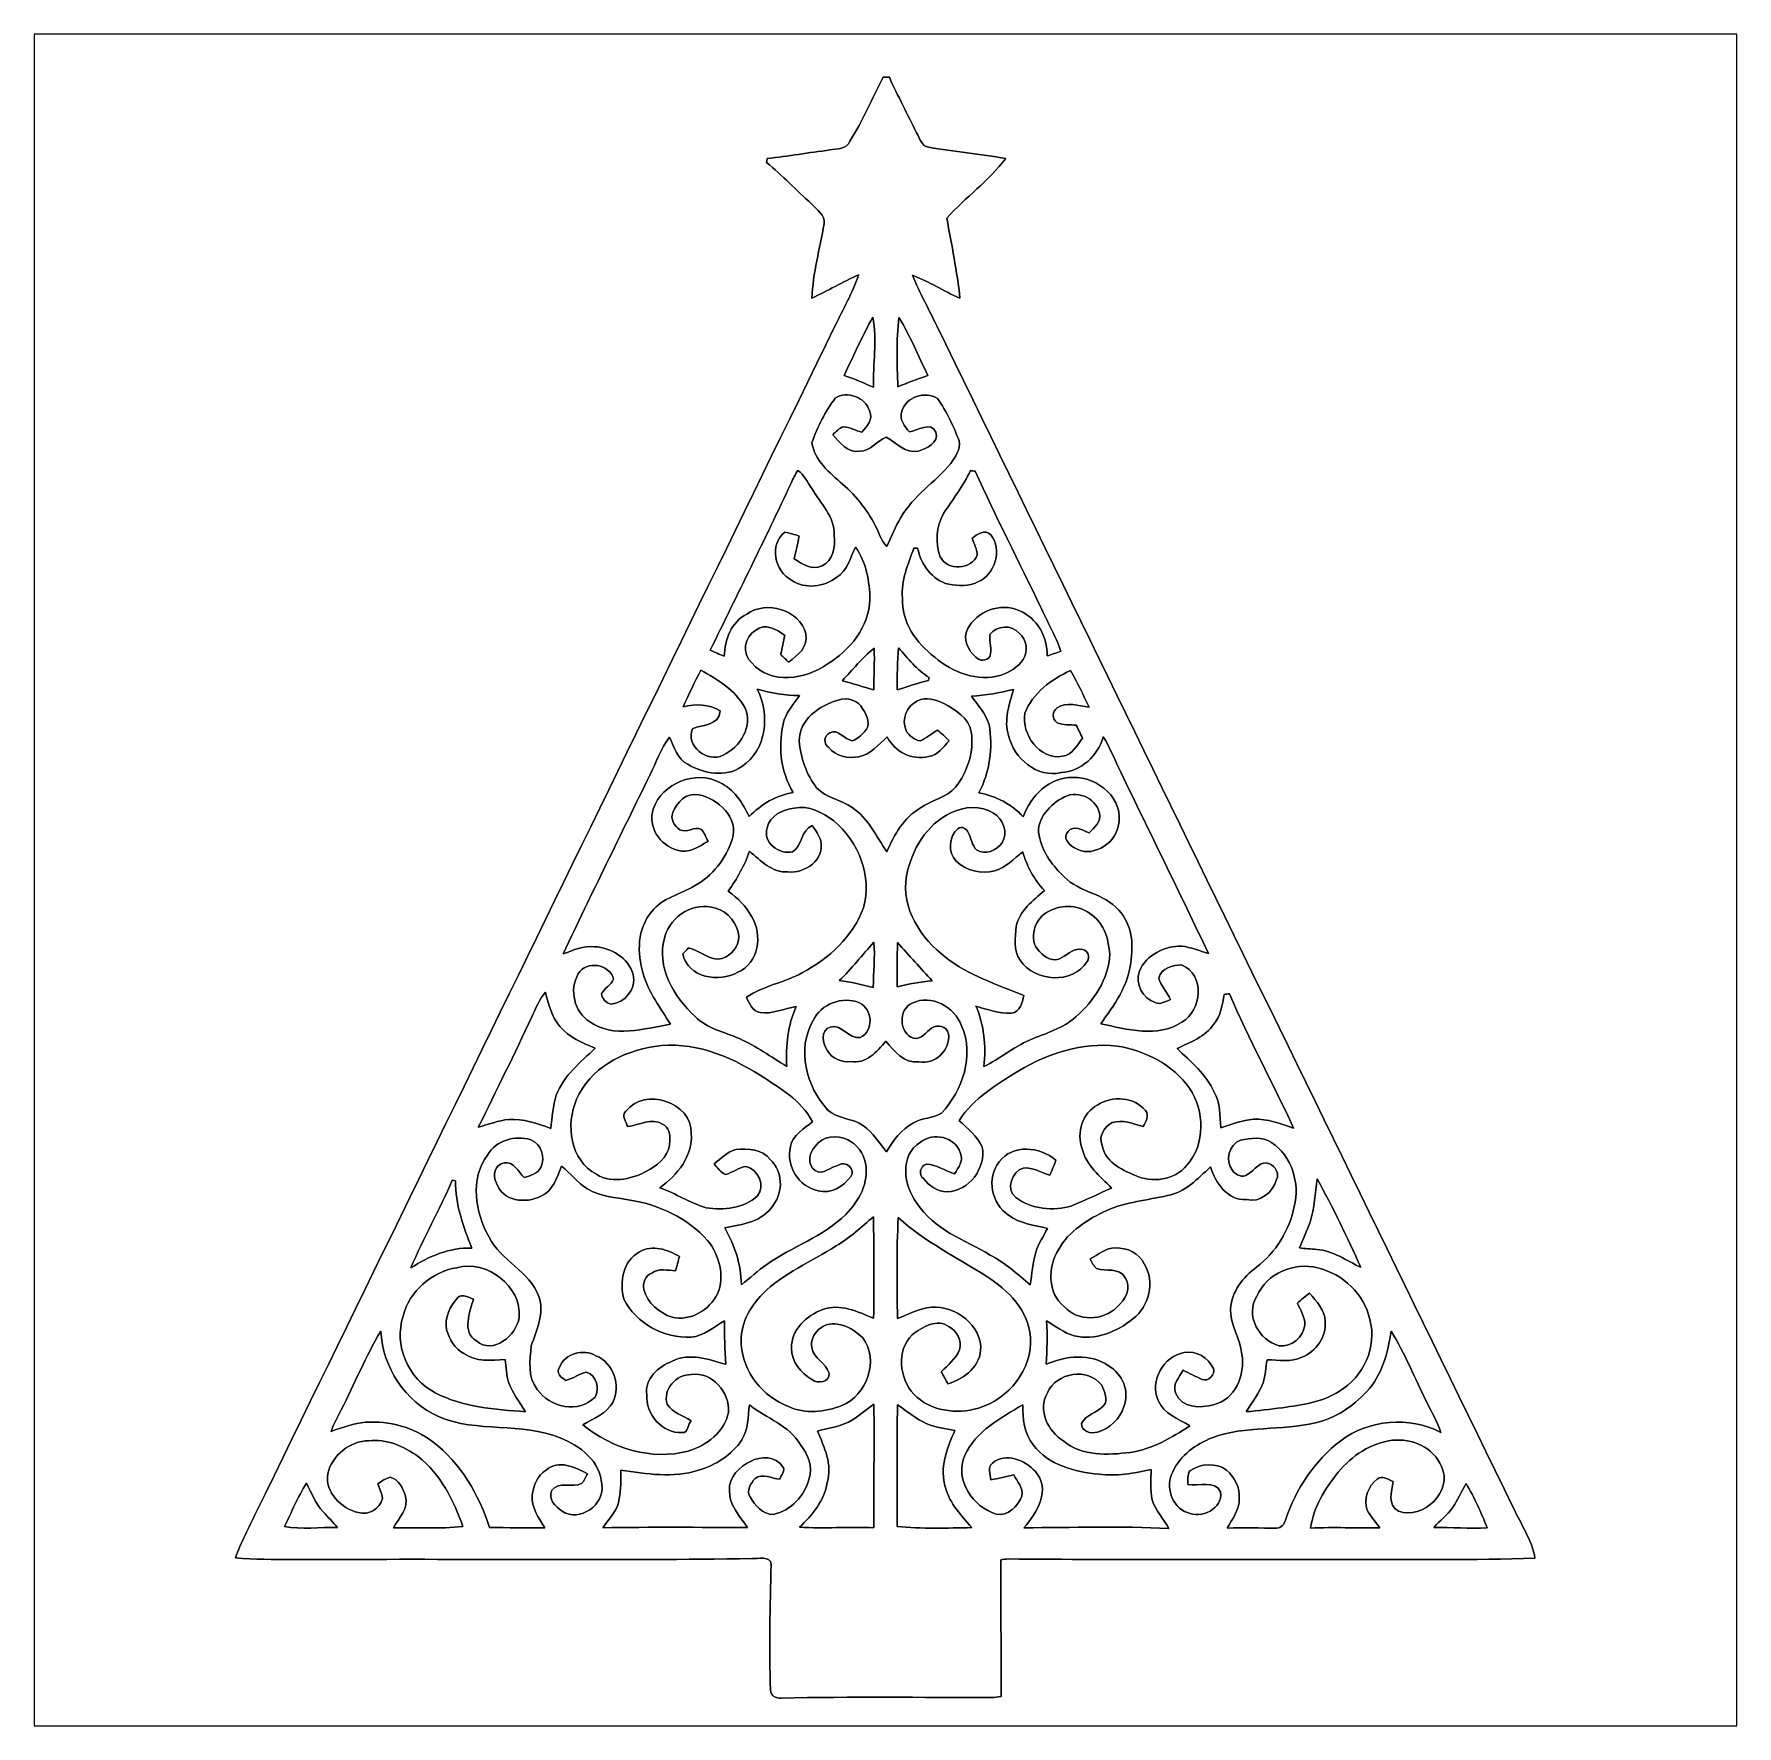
# Model space of a CAD drawing. Header units: centimetres. Extents: x -16.8 to 16.8, y -16.7 to 16.7.
import ezdxf

# ---------------------------------------------------------------- set-up
doc = ezdxf.new("R2010")
doc.units = ezdxf.units.CM
doc.header["$MEASUREMENT"] = 0
doc.layers.add('Layer 1', color=7, linetype='Continuous')

msp = doc.modelspace()

# ---------------------------------------------------------------- linework, layer by layer
at = {"layer": 'Layer 1', "color": 7}
for points, knots in [([(-16.77458, 16.66875), (-16.77458, 16.66875), (16.77458, 16.66875), (16.77458, 16.66875), (16.77458, 16.66875), (16.77458, 16.66875), (16.77458, -16.66875), (16.77458, -16.66875), (16.77458, -16.66875), (16.77458, -16.66875), (-16.77458, -16.66875), (-16.77458, -16.66875), (-16.77458, -16.66875), (-16.77458, -16.66875), (-16.77458, 16.66875), (-16.77458, 16.66875), (-16.77458, 16.66875), (-16.77458, 16.66875), (-16.77458, 16.66875), (-16.77458, 16.66875)], [0, 0, 0, 0, 0.16666667, 0.16666667, 0.16666667, 0.16666667, 0.33333333, 0.33333333, 0.33333333, 0.33333333, 0.5, 0.5, 0.5, 0.5, 0.66666667, 0.66666667, 0.66666667, 0.66666667, 1, 1, 1, 1]), ([(-0.04763, 15.82138), (-0.25894, 15.3984), (-0.44873, 14.96131), (-0.70062, 14.5602), (-0.70062, 14.5602), (-0.75706, 14.39051), (-0.96132, 14.41803), (-1.09396, 14.38487), (-1.09396, 14.38487), (-1.50636, 14.33089), (-1.91699, 14.26492), (-2.32974, 14.21377), (-2.32974, 14.21377), (-2.33292, 14.19507), (-2.33927, 14.15803), (-2.34209, 14.13933), (-2.34209, 14.13933), (-2.03412, 13.88216), (-1.75754, 13.59041), (-1.45733, 13.32406), (-1.45733, 13.32406), (-1.35396, 13.21117), (-1.18181, 13.09934), (-1.21109, 12.92648), (-1.21109, 12.92648), (-1.29223, 12.44106), (-1.43122, 11.96093), (-1.44992, 11.46704), (-1.44992, 11.46704), (-1.13736, 11.60709), (-0.84526, 11.78948), (-0.52917, 11.92212), (-0.52917, 11.92212), (-0.65229, 11.57182), (-0.83291, 11.24514), (-0.99695, 10.91248), (-0.99695, 10.91248), (-4.79743, 3.11785), (-8.59966, -4.67572), (-12.40296, -12.46928), (-12.40296, -12.46928), (-12.54196, -12.76279), (-12.70212, -13.04854), (-12.80513, -13.35758), (-12.80513, -13.35758), (-12.06041, -13.41332), (-11.31182, -13.37839), (-10.56569, -13.38792), (-10.56569, -13.38792), (-7.91986, -13.37663), (-5.27368, -13.41085), (-2.62855, -13.37028), (-2.62855, -13.37028), (-2.52836, -13.38615), (-2.2546, -13.3029), (-2.25496, -13.48775), (-2.25496, -13.48775), (-2.27189, -14.31219), (-2.29694, -15.13875), (-2.26378, -15.96319), (-2.26378, -15.96319), (-2.27013, -16.07749), (-2.15089, -16.12653), (-2.05387, -16.11912), (-2.05387, -16.11912), (-0.67522, -16.08949), (0.70414, -16.10889), (2.08315, -16.10889), (2.08315, -16.10889), (2.14806, -16.10783), (2.21298, -16.09866), (2.27789, -16.09161), (2.27789, -16.09161), (2.27295, -15.19202), (2.27859, -14.29279), (2.27154, -13.39321), (2.27154, -13.39321), (2.31881, -13.38651), (2.36608, -13.38016), (2.41441, -13.37804), (2.41441, -13.37804), (4.6609, -13.3985), (6.90774, -13.38333), (9.15458, -13.38792), (9.15458, -13.38792), (10.36814, -13.38262), (11.5824, -13.40414), (12.79596, -13.36604), (12.79596, -13.36604), (12.73739, -13.00233), (12.51409, -12.69471), (12.36839, -12.36345), (12.36839, -12.36345), (8.57956, -4.60304), (4.79601, 3.15948), (1.00894, 10.92059), (1.00894, 10.92059), (0.85196, 11.25396), (0.66781, 11.57534), (0.53234, 11.9186), (0.53234, 11.9186), (0.85584, 11.79195), (1.14864, 11.60145), (1.46685, 11.46387), (1.46685, 11.46387), (1.40829, 11.99303), (1.30563, 12.51585), (1.2065, 13.03831), (1.2065, 13.03831), (1.57586, 13.45001), (2.03271, 13.77703), (2.37173, 14.21624), (2.37173, 14.21624), (1.8669, 14.30302), (1.35608, 14.351), (0.85125, 14.43849), (0.85125, 14.43849), (0.70908, 14.45436), (0.6791, 14.62264), (0.61136, 14.72106), (0.61136, 14.72106), (0.43603, 15.08795), (0.24306, 15.44567), (0.07585, 15.81609), (0.07585, 15.81609), (0.03457, 15.8182), (-0.0067, 15.81997), (-0.04763, 15.82138)], [0, 0, 0, 0, 0.03030303, 0.03030303, 0.03030303, 0.03030303, 0.06060606, 0.06060606, 0.06060606, 0.06060606, 0.09090909, 0.09090909, 0.09090909, 0.09090909, 0.12121212, 0.12121212, 0.12121212, 0.12121212, 0.15151515, 0.15151515, 0.15151515, 0.15151515, 0.18181818, 0.18181818, 0.18181818, 0.18181818, 0.21212121, 0.21212121, 0.21212121, 0.21212121, 0.24242424, 0.24242424, 0.24242424, 0.24242424, 0.27272727, 0.27272727, 0.27272727, 0.27272727, 0.3030303, 0.3030303, 0.3030303, 0.3030303, 0.33333333, 0.33333333, 0.33333333, 0.33333333, 0.36363636, 0.36363636, 0.36363636, 0.36363636, 0.39393939, 0.39393939, 0.39393939, 0.39393939, 0.42424242, 0.42424242, 0.42424242, 0.42424242, 0.45454545, 0.45454545, 0.45454545, 0.45454545, 0.48484848, 0.48484848, 0.48484848, 0.48484848, 0.51515152, 0.51515152, 0.51515152, 0.51515152, 0.54545455, 0.54545455, 0.54545455, 0.54545455, 0.57575758, 0.57575758, 0.57575758, 0.57575758, 0.60606061, 0.60606061, 0.60606061, 0.60606061, 0.63636364, 0.63636364, 0.63636364, 0.63636364, 0.66666667, 0.66666667, 0.66666667, 0.66666667, 0.6969697, 0.6969697, 0.6969697, 0.6969697, 0.72727273, 0.72727273, 0.72727273, 0.72727273, 0.75757576, 0.75757576, 0.75757576, 0.75757576, 0.78787879, 0.78787879, 0.78787879, 0.78787879, 0.81818182, 0.81818182, 0.81818182, 0.81818182, 0.84848485, 0.84848485, 0.84848485, 0.84848485, 0.87878788, 0.87878788, 0.87878788, 0.87878788, 0.90909091, 0.90909091, 0.90909091, 0.90909091, 0.93939394, 0.93939394, 0.93939394, 0.93939394, 1, 1, 1, 1]), ([(-0.81315, 9.94234), (-0.63571, 10.32933), (-0.45649, 10.71739), (-0.25012, 11.09028), (-0.25012, 11.09028), (-0.15452, 10.63696), (-0.25718, 10.16741), (-0.23424, 9.70844), (-0.23424, 9.70844), (-0.4258, 9.79064), (-0.61595, 9.87566), (-0.81315, 9.94234)], [0, 0, 0, 0, 0.25, 0.25, 0.25, 0.25, 0.5, 0.5, 0.5, 0.5, 1, 1, 1, 1]), ([(0.24483, 9.71973), (0.22613, 10.17305), (0.21061, 10.62919), (0.26564, 11.0804), (0.26564, 11.0804), (0.49001, 10.71809), (0.64452, 10.31946), (0.83538, 9.93987), (0.83538, 9.93987), (0.63394, 9.87919), (0.43956, 9.79876), (0.24483, 9.71973)], [0, 0, 0, 0, 0.25, 0.25, 0.25, 0.25, 0.5, 0.5, 0.5, 0.5, 1, 1, 1, 1]), ([(-0.99095, 9.49325), (-0.76235, 9.64777), (-0.39158, 9.51159), (-0.31574, 9.24489), (-0.31574, 9.24489), (-0.23566, 9.0738), (-0.36336, 8.93833), (-0.46673, 8.82615), (-0.46673, 8.82615), (-0.58738, 8.85649), (-0.70026, 8.91999), (-0.8255, 8.92881), (-0.8255, 8.92881), (-0.91616, 8.91293), (-0.97437, 8.83038), (-1.03999, 8.77358), (-1.03999, 8.77358), (-0.89747, 8.62118), (-0.75248, 8.41022), (-0.51012, 8.44832), (-0.51012, 8.44832), (-0.29704, 8.44867), (-0.16792, 8.64941), (0.01482, 8.72631), (0.01482, 8.72631), (0.22013, 8.61836), (0.38629, 8.38976), (0.64841, 8.45256), (0.64841, 8.45256), (0.81174, 8.49912), (1.05516, 8.62224), (0.99413, 8.82474), (0.99413, 8.82474), (0.88935, 9.04381), (0.63006, 8.84837), (0.47096, 8.82932), (0.47096, 8.82932), (0.37853, 8.94362), (0.26141, 9.07344), (0.3235, 9.23643), (0.3235, 9.23643), (0.4064, 9.52676), (0.7747, 9.64036), (1.02341, 9.48937), (1.02341, 9.48937), (1.20368, 9.2329), (1.34303, 8.94609), (1.44886, 8.65117), (1.44886, 8.65117), (1.48837, 8.47937), (1.37089, 8.33896), (1.28446, 8.20667), (1.28446, 8.20667), (0.97755, 7.83343), (0.54257, 7.57132), (0.30409, 7.14128), (0.30409, 7.14128), (0.19156, 6.96066), (0.11712, 6.76099), (0.02505, 6.57013), (0.02505, 6.57013), (-0.07056, 6.66962), (-0.11571, 6.80191), (-0.1711, 6.92468), (-0.1711, 6.92468), (-0.33549, 7.25629), (-0.56268, 7.55791), (-0.84596, 7.79709), (-0.84596, 7.79709), (-1.09185, 8.02181), (-1.40582, 8.26699), (-1.44921, 8.62083), (-1.44921, 8.62083), (-1.3395, 8.92951), (-1.18604, 9.22867), (-0.99095, 9.49325)], [0, 0, 0, 0, 0.05, 0.05, 0.05, 0.05, 0.1, 0.1, 0.1, 0.1, 0.15, 0.15, 0.15, 0.15, 0.2, 0.2, 0.2, 0.2, 0.25, 0.25, 0.25, 0.25, 0.3, 0.3, 0.3, 0.3, 0.35, 0.35, 0.35, 0.35, 0.4, 0.4, 0.4, 0.4, 0.45, 0.45, 0.45, 0.45, 0.5, 0.5, 0.5, 0.5, 0.55, 0.55, 0.55, 0.55, 0.6, 0.6, 0.6, 0.6, 0.65, 0.65, 0.65, 0.65, 0.7, 0.7, 0.7, 0.7, 0.75, 0.75, 0.75, 0.75, 0.8, 0.8, 0.8, 0.8, 0.85, 0.85, 0.85, 0.85, 0.9, 0.9, 0.9, 0.9, 1, 1, 1, 1]), ([(-1.72826, 8.07014), (-1.59773, 7.98865), (-1.5434, 7.83449), (-1.45415, 7.7156), (-1.45415, 7.7156), (-1.28199, 7.42244), (-0.99589, 7.1568), (-1.00859, 6.78991), (-1.00859, 6.78991), (-0.97825, 6.5726), (-1.03787, 6.29532), (-1.2506, 6.18843), (-1.2506, 6.18843), (-1.44921, 6.102), (-1.63795, 6.22406), (-1.79634, 6.32919), (-1.79634, 6.32919), (-1.76848, 6.47912), (-1.73143, 6.62693), (-1.69827, 6.77545), (-1.69827, 6.77545), (-1.79105, 6.80861), (-1.88807, 6.83683), (-1.98438, 6.85518), (-1.98438, 6.85518), (-2.292, 6.61176), (-2.18793, 6.07836), (-1.85103, 5.91079), (-1.85103, 5.91079), (-1.58926, 5.71959), (-1.20544, 5.77568), (-0.95779, 5.96583), (-0.95779, 5.96583), (-0.74401, 6.09318), (-0.69568, 6.35282), (-0.59126, 6.5599), (-0.59126, 6.5599), (-0.38276, 6.25969), (-0.30868, 5.8861), (-0.30762, 5.52591), (-0.30762, 5.52591), (-0.32491, 4.98616), (-0.70168, 4.52296), (-1.14794, 4.25203), (-1.14794, 4.25203), (-1.57445, 3.95217), (-2.25707, 3.84069), (-2.63666, 4.27743), (-2.63666, 4.27743), (-2.83139, 4.4517), (-2.78765, 4.79954), (-2.55729, 4.92054), (-2.55729, 4.92054), (-2.37278, 5.07365), (-2.14489, 4.93748), (-1.98543, 4.81965), (-1.98543, 4.81965), (-2.01189, 4.6923), (-2.03906, 4.56565), (-2.0634, 4.43759), (-2.0634, 4.43759), (-2.01154, 4.39067), (-1.96039, 4.34269), (-1.90888, 4.29507), (-1.90888, 4.29507), (-1.72967, 4.42807), (-1.51518, 4.59105), (-1.56916, 4.84999), (-1.56916, 4.84999), (-1.68804, 5.3273), (-2.34738, 5.51286), (-2.73473, 5.2391), (-2.73473, 5.2391), (-3.03812, 5.08423), (-3.16759, 4.73181), (-3.17676, 4.40937), (-3.17676, 4.40937), (-3.2706, 4.445), (-3.36268, 4.48557), (-3.45264, 4.53002), (-3.45264, 4.53002), (-2.91783, 5.62398), (-2.37455, 6.71442), (-1.86055, 7.81861), (-1.86055, 7.81861), (-1.82033, 7.90434), (-1.78082, 7.99112), (-1.72826, 8.07014)], [0, 0, 0, 0, 0.04347826, 0.04347826, 0.04347826, 0.04347826, 0.08695652, 0.08695652, 0.08695652, 0.08695652, 0.13043478, 0.13043478, 0.13043478, 0.13043478, 0.17391304, 0.17391304, 0.17391304, 0.17391304, 0.2173913, 0.2173913, 0.2173913, 0.2173913, 0.26086957, 0.26086957, 0.26086957, 0.26086957, 0.30434783, 0.30434783, 0.30434783, 0.30434783, 0.34782609, 0.34782609, 0.34782609, 0.34782609, 0.39130435, 0.39130435, 0.39130435, 0.39130435, 0.43478261, 0.43478261, 0.43478261, 0.43478261, 0.47826087, 0.47826087, 0.47826087, 0.47826087, 0.52173913, 0.52173913, 0.52173913, 0.52173913, 0.56521739, 0.56521739, 0.56521739, 0.56521739, 0.60869565, 0.60869565, 0.60869565, 0.60869565, 0.65217391, 0.65217391, 0.65217391, 0.65217391, 0.69565217, 0.69565217, 0.69565217, 0.69565217, 0.73913043, 0.73913043, 0.73913043, 0.73913043, 0.7826087, 0.7826087, 0.7826087, 0.7826087, 0.82608696, 0.82608696, 0.82608696, 0.82608696, 0.86956522, 0.86956522, 0.86956522, 0.86956522, 0.91304348, 0.91304348, 0.91304348, 0.91304348, 1, 1, 1, 1]), ([(1.14159, 7.22101), (1.32962, 7.49653), (1.52294, 7.76922), (1.67675, 8.06591), (1.67675, 8.06591), (1.69933, 8.06274), (1.74449, 8.05603), (1.76706, 8.05251), (1.76706, 8.05251), (2.17805, 7.15327), (2.62678, 6.27239), (3.0547, 5.38127), (3.0547, 5.38127), (3.18911, 5.09058), (3.35174, 4.81118), (3.45757, 4.50744), (3.45757, 4.50744), (3.36621, 4.47604), (3.27484, 4.44429), (3.18311, 4.41572), (3.18311, 4.41572), (3.1944, 4.78896), (2.98591, 5.17208), (2.62855, 5.30931), (2.62855, 5.30931), (2.26483, 5.47582), (1.79705, 5.29449), (1.61537, 4.94559), (1.61537, 4.94559), (1.518, 4.75086), (1.62842, 4.52085), (1.78012, 4.38926), (1.78012, 4.38926), (1.85526, 4.30601), (1.98826, 4.30953), (2.05423, 4.40231), (2.05423, 4.40231), (2.10573, 4.54131), (2.04188, 4.69406), (2.05634, 4.83588), (2.05634, 4.83588), (2.18828, 5.01509), (2.49414, 5.04014), (2.63737, 4.85987), (2.63737, 4.85987), (2.78165, 4.7371), (2.81834, 4.5025), (2.71004, 4.34587), (2.71004, 4.34587), (2.6095, 4.19453), (2.44687, 4.09681), (2.27965, 4.03401), (2.27965, 4.03401), (1.81116, 3.90384), (1.32503, 4.08411), (0.96873, 4.39032), (0.96873, 4.39032), (0.60925, 4.66796), (0.31186, 5.08212), (0.33267, 5.5559), (0.33267, 5.5559), (0.30233, 5.90338), (0.44626, 6.22124), (0.55845, 6.53979), (0.55845, 6.53979), (0.57714, 6.53944), (0.61419, 6.53838), (0.63288, 6.53803), (0.63288, 6.53803), (0.69991, 6.21982), (0.91616, 5.90762), (1.24531, 5.82718), (1.24531, 5.82718), (1.43369, 5.80284), (1.64394, 5.77427), (1.81751, 5.87304), (1.81751, 5.87304), (2.15441, 6.01345), (2.31422, 6.51263), (2.07222, 6.79979), (2.07222, 6.79979), (1.95756, 6.92362), (1.80763, 6.81143), (1.70462, 6.73453), (1.70462, 6.73453), (1.74413, 6.62764), (1.80269, 6.52286), (1.80834, 6.4068), (1.80834, 6.4068), (1.70498, 6.11117), (1.21038, 6.08118), (1.0795, 6.37081), (1.0795, 6.37081), (0.9719, 6.64457), (1.00295, 6.96383), (1.14159, 7.22101)], [0, 0, 0, 0, 0.04, 0.04, 0.04, 0.04, 0.08, 0.08, 0.08, 0.08, 0.12, 0.12, 0.12, 0.12, 0.16, 0.16, 0.16, 0.16, 0.2, 0.2, 0.2, 0.2, 0.24, 0.24, 0.24, 0.24, 0.28, 0.28, 0.28, 0.28, 0.32, 0.32, 0.32, 0.32, 0.36, 0.36, 0.36, 0.36, 0.4, 0.4, 0.4, 0.4, 0.44, 0.44, 0.44, 0.44, 0.48, 0.48, 0.48, 0.48, 0.52, 0.52, 0.52, 0.52, 0.56, 0.56, 0.56, 0.56, 0.6, 0.6, 0.6, 0.6, 0.64, 0.64, 0.64, 0.64, 0.68, 0.68, 0.68, 0.68, 0.72, 0.72, 0.72, 0.72, 0.76, 0.76, 0.76, 0.76, 0.8, 0.8, 0.8, 0.8, 0.84, 0.84, 0.84, 0.84, 0.88, 0.88, 0.88, 0.88, 0.92, 0.92, 0.92, 0.92, 1, 1, 1, 1]), ([(-0.85019, 3.92677), (-0.64735, 4.14408), (-0.45791, 4.37797), (-0.22543, 4.56494), (-0.22543, 4.56494), (-0.21061, 4.2926), (-0.22825, 4.01955), (-0.23213, 3.74685), (-0.23213, 3.74685), (-0.4378, 3.80718), (-0.64276, 3.87209), (-0.85019, 3.92677)], [0, 0, 0, 0, 0.25, 0.25, 0.25, 0.25, 0.5, 0.5, 0.5, 0.5, 1, 1, 1, 1]), ([(0.22684, 3.74474), (0.23213, 4.02237), (0.2286, 4.30071), (0.25647, 4.57729), (0.25647, 4.57729), (0.43991, 4.36457), (0.62054, 4.14055), (0.86007, 3.98745), (0.86007, 3.98745), (0.85619, 3.97263), (0.84843, 3.94335), (0.8442, 3.92853), (0.8442, 3.92853), (0.63359, 3.88373), (0.43145, 3.81), (0.22684, 3.74474)], [0, 0, 0, 0, 0.2, 0.2, 0.2, 0.2, 0.4, 0.4, 0.4, 0.4, 0.6, 0.6, 0.6, 0.6, 1, 1, 1, 1]), ([(-3.63926, 4.13314), (-3.30659, 3.95146), (-2.95981, 3.74333), (-2.77283, 3.39972), (-2.77283, 3.39972), (-2.59997, 3.03248), (-2.86561, 2.61761), (-3.19864, 2.45745), (-3.19864, 2.45745), (-3.50379, 2.30223), (-3.95676, 2.63913), (-3.79977, 2.98062), (-3.79977, 2.98062), (-3.60116, 3.0667), (-3.27836, 3.03459), (-3.25684, 3.3341), (-3.25684, 3.3341), (-3.48015, 3.46393), (-3.7398, 3.48086), (-3.98463, 3.41277), (-3.98463, 3.41277), (-3.8802, 3.65795), (-3.76026, 3.89608), (-3.63926, 4.13314)], [0, 0, 0, 0, 0.14285714, 0.14285714, 0.14285714, 0.14285714, 0.28571429, 0.28571429, 0.28571429, 0.28571429, 0.42857143, 0.42857143, 0.42857143, 0.42857143, 0.57142857, 0.57142857, 0.57142857, 0.57142857, 0.71428571, 0.71428571, 0.71428571, 0.71428571, 1, 1, 1, 1]), ([(2.74567, 3.28718), (2.90195, 3.68829), (3.26672, 3.95358), (3.6449, 4.1275), (3.6449, 4.1275), (3.77825, 3.89326), (3.89537, 3.65054), (4.00967, 3.40642), (4.00967, 3.40642), (3.80294, 3.43076), (3.56764, 3.52496), (3.38102, 3.39161), (3.38102, 3.39161), (3.27942, 3.32493), (3.2766, 3.16512), (3.38102, 3.09986), (3.38102, 3.09986), (3.49709, 3.04306), (3.6322, 3.06352), (3.75744, 3.04906), (3.75744, 3.04906), (3.79871, 2.96545), (3.84069, 2.88149), (3.88303, 2.79788), (3.88303, 2.79788), (3.77896, 2.65571), (3.67947, 2.46839), (3.48721, 2.43699), (3.48721, 2.43699), (3.04165, 2.36008), (2.67159, 2.87091), (2.74567, 3.28718)], [0, 0, 0, 0, 0.11111111, 0.11111111, 0.11111111, 0.11111111, 0.22222222, 0.22222222, 0.22222222, 0.22222222, 0.33333333, 0.33333333, 0.33333333, 0.33333333, 0.44444444, 0.44444444, 0.44444444, 0.44444444, 0.55555556, 0.55555556, 0.55555556, 0.55555556, 0.66666667, 0.66666667, 0.66666667, 0.66666667, 0.77777778, 0.77777778, 0.77777778, 0.77777778, 1, 1, 1, 1]), ([(-2.52624, 3.76343), (-2.25601, 3.68794), (-1.97838, 3.62832), (-1.69616, 3.63396), (-1.69616, 3.63396), (-1.79811, 3.47839), (-1.92864, 3.33692), (-1.99355, 3.16018), (-1.99355, 3.16018), (-2.12725, 2.68217), (-2.07574, 2.14983), (-1.81892, 1.72085), (-1.81892, 1.72085), (-2.15653, 1.67217), (-2.44863, 1.48837), (-2.68746, 1.25307), (-2.68746, 1.25307), (-2.81834, 1.51765), (-2.98203, 1.79458), (-3.26531, 1.91841), (-3.26531, 1.91841), (-3.73944, 2.17805), (-4.40267, 1.90571), (-4.57518, 1.39806), (-4.57518, 1.39806), (-4.69653, 1.05763), (-4.43689, 0.67486), (-4.10316, 0.58773), (-4.10316, 0.58773), (-3.88514, 0.50165), (-3.67489, 0.66534), (-3.49356, 0.76165), (-3.49356, 0.76165), (-3.5493, 0.83996), (-3.55882, 0.93239), (-3.62797, 0.99695), (-3.62797, 0.99695), (-3.7652, 1.06327), (-3.91478, 0.91828), (-4.05024, 0.99166), (-4.05024, 0.99166), (-4.15608, 1.06045), (-4.24462, 1.20086), (-4.19065, 1.32821), (-4.19065, 1.32821), (-4.11339, 1.53035), (-3.92606, 1.72755), (-3.68582, 1.67852), (-3.68582, 1.67852), (-3.29847, 1.61361), (-2.87937, 1.21744), (-3.01943, 0.79798), (-3.01943, 0.79798), (-3.15101, 0.42228), (-3.40395, 0.07303), (-3.76308, -0.11324), (-3.76308, -0.11324), (-4.03684, -0.28822), (-4.39914, -0.34749), (-4.60093, -0.62089), (-4.60093, -0.62089), (-4.89973, -0.95144), (-4.89197, -1.44286), (-4.7752, -1.8475), (-4.7752, -1.8475), (-4.67501, -2.21686), (-4.42807, -2.51742), (-4.23898, -2.84304), (-4.23898, -2.84304), (-4.75227, -2.92488), (-5.36187, -3.12738), (-5.82789, -2.79329), (-5.82789, -2.79329), (-6.13128, -2.60103), (-6.23852, -2.16112), (-6.05261, -1.85032), (-6.05261, -1.85032), (-5.90268, -1.57233), (-5.42713, -1.65982), (-5.35658, -1.95404), (-5.35658, -1.95404), (-5.40632, -2.06975), (-5.53685, -2.13043), (-5.59329, -2.24508), (-5.59329, -2.24508), (-5.58306, -2.34244), (-5.50298, -2.42041), (-5.41161, -2.44722), (-5.41161, -2.44722), (-5.13468, -2.42041), (-4.90185, -2.14665), (-4.96817, -1.86302), (-4.96817, -1.86302), (-5.06942, -1.53741), (-5.40244, -1.32821), (-5.7337, -1.3148), (-5.7337, -1.3148), (-5.94748, -1.29081), (-6.15209, -1.38218), (-6.34788, -1.45521), (-6.34788, -1.45521), (-5.79684, -0.27305), (-5.21229, 0.89394), (-4.64291, 2.06763), (-4.64291, 2.06763), (-4.51944, 2.31951), (-4.42524, 2.58904), (-4.25697, 2.81658), (-4.25697, 2.81658), (-4.16736, 2.62361), (-4.10034, 2.38548), (-3.89643, 2.2793), (-3.89643, 2.2793), (-3.57999, 2.0955), (-3.15066, 2.01436), (-2.83281, 2.23449), (-2.83281, 2.23449), (-2.33786, 2.56011), (-2.27259, 3.26249), (-2.52624, 3.76343)], [0, 0, 0, 0, 0.03225806, 0.03225806, 0.03225806, 0.03225806, 0.06451613, 0.06451613, 0.06451613, 0.06451613, 0.09677419, 0.09677419, 0.09677419, 0.09677419, 0.12903226, 0.12903226, 0.12903226, 0.12903226, 0.16129032, 0.16129032, 0.16129032, 0.16129032, 0.19354839, 0.19354839, 0.19354839, 0.19354839, 0.22580645, 0.22580645, 0.22580645, 0.22580645, 0.25806452, 0.25806452, 0.25806452, 0.25806452, 0.29032258, 0.29032258, 0.29032258, 0.29032258, 0.32258065, 0.32258065, 0.32258065, 0.32258065, 0.35483871, 0.35483871, 0.35483871, 0.35483871, 0.38709677, 0.38709677, 0.38709677, 0.38709677, 0.41935484, 0.41935484, 0.41935484, 0.41935484, 0.4516129, 0.4516129, 0.4516129, 0.4516129, 0.48387097, 0.48387097, 0.48387097, 0.48387097, 0.51612903, 0.51612903, 0.51612903, 0.51612903, 0.5483871, 0.5483871, 0.5483871, 0.5483871, 0.58064516, 0.58064516, 0.58064516, 0.58064516, 0.61290323, 0.61290323, 0.61290323, 0.61290323, 0.64516129, 0.64516129, 0.64516129, 0.64516129, 0.67741935, 0.67741935, 0.67741935, 0.67741935, 0.70967742, 0.70967742, 0.70967742, 0.70967742, 0.74193548, 0.74193548, 0.74193548, 0.74193548, 0.77419355, 0.77419355, 0.77419355, 0.77419355, 0.80645161, 0.80645161, 0.80645161, 0.80645161, 0.83870968, 0.83870968, 0.83870968, 0.83870968, 0.87096774, 0.87096774, 0.87096774, 0.87096774, 0.90322581, 0.90322581, 0.90322581, 0.90322581, 0.93548387, 0.93548387, 0.93548387, 0.93548387, 1, 1, 1, 1]), ([(1.69439, 3.62479), (1.9752, 3.63784), (2.25143, 3.69006), (2.52448, 3.75638), (2.52448, 3.75638), (2.4384, 3.46181), (2.32974, 3.14995), (2.42217, 2.84409), (2.42217, 2.84409), (2.534, 2.39854), (2.97886, 2.00448), (3.4604, 2.11561), (3.4604, 2.11561), (3.85374, 2.14489), (4.19206, 2.44228), (4.28731, 2.82328), (4.28731, 2.82328), (4.42701, 2.6035), (4.52014, 2.35903), (4.63374, 2.12549), (4.63374, 2.12549), (5.21053, 0.93486), (5.79684, -0.25188), (6.36305, -1.4478), (6.36305, -1.4478), (6.18984, -1.39418), (6.01839, -1.3268), (5.83847, -1.30104), (5.83847, -1.30104), (5.50086, -1.29893), (5.13997, -1.47108), (5.00345, -1.79529), (5.00345, -1.79529), (4.91314, -2.05246), (5.06765, -2.32939), (5.31248, -2.41688), (5.31248, -2.41688), (5.4169, -2.45992), (5.51886, -2.39324), (5.61411, -2.35691), (5.61411, -2.35691), (5.55554, -2.20521), (5.41549, -2.08492), (5.38374, -1.92476), (5.38374, -1.92476), (5.43242, -1.73531), (5.66314, -1.67322), (5.83424, -1.67393), (5.83424, -1.67393), (6.30555, -1.85738), (6.2297, -2.57845), (5.83741, -2.80247), (5.83741, -2.80247), (5.3594, -3.11926), (4.75968, -2.93617), (4.24004, -2.83633), (4.24004, -2.83633), (4.49756, -2.46839), (4.78578, -2.08774), (4.83164, -1.62595), (4.83164, -1.62595), (4.88809, -1.26683), (4.85669, -0.86713), (4.59387, -0.59126), (4.59387, -0.59126), (4.31024, -0.25859), (3.81917, -0.24906), (3.52037, 0.06315), (3.52037, 0.06315), (3.30412, 0.26846), (3.10833, 0.52211), (3.04059, 0.81739), (3.04059, 0.81739), (2.93017, 1.15288), (3.20463, 1.45415), (3.47204, 1.60831), (3.47204, 1.60831), (3.7398, 1.78717), (4.14479, 1.63513), (4.21428, 1.31763), (4.21428, 1.31763), (4.25379, 1.14653), (4.11692, 1.0347), (4.01179, 0.93133), (4.01179, 0.93133), (3.88197, 0.97614), (3.7084, 1.09714), (3.59622, 0.95497), (3.59622, 0.95497), (3.47945, 0.84631), (3.60292, 0.69638), (3.71122, 0.641), (3.71122, 0.641), (4.03613, 0.41628), (4.51591, 0.69391), (4.58364, 1.05692), (4.58364, 1.05692), (4.72687, 1.58574), (4.17971, 2.04188), (3.68653, 2.02177), (3.68653, 2.02177), (3.22968, 2.02212), (2.85609, 1.65911), (2.71251, 1.24566), (2.71251, 1.24566), (2.48673, 1.50036), (2.17135, 1.65171), (1.8415, 1.7205), (1.8415, 1.7205), (2.05458, 2.13148), (2.12196, 2.60809), (2.04082, 3.06423), (2.04082, 3.06423), (1.97379, 3.27731), (1.81963, 3.44487), (1.69439, 3.62479)], [0, 0, 0, 0, 0.03333333, 0.03333333, 0.03333333, 0.03333333, 0.06666667, 0.06666667, 0.06666667, 0.06666667, 0.1, 0.1, 0.1, 0.1, 0.13333333, 0.13333333, 0.13333333, 0.13333333, 0.16666667, 0.16666667, 0.16666667, 0.16666667, 0.2, 0.2, 0.2, 0.2, 0.23333333, 0.23333333, 0.23333333, 0.23333333, 0.26666667, 0.26666667, 0.26666667, 0.26666667, 0.3, 0.3, 0.3, 0.3, 0.33333333, 0.33333333, 0.33333333, 0.33333333, 0.36666667, 0.36666667, 0.36666667, 0.36666667, 0.4, 0.4, 0.4, 0.4, 0.43333333, 0.43333333, 0.43333333, 0.43333333, 0.46666667, 0.46666667, 0.46666667, 0.46666667, 0.5, 0.5, 0.5, 0.5, 0.53333333, 0.53333333, 0.53333333, 0.53333333, 0.56666667, 0.56666667, 0.56666667, 0.56666667, 0.6, 0.6, 0.6, 0.6, 0.63333333, 0.63333333, 0.63333333, 0.63333333, 0.66666667, 0.66666667, 0.66666667, 0.66666667, 0.7, 0.7, 0.7, 0.7, 0.73333333, 0.73333333, 0.73333333, 0.73333333, 0.76666667, 0.76666667, 0.76666667, 0.76666667, 0.8, 0.8, 0.8, 0.8, 0.83333333, 0.83333333, 0.83333333, 0.83333333, 0.86666667, 0.86666667, 0.86666667, 0.86666667, 0.9, 0.9, 0.9, 0.9, 0.93333333, 0.93333333, 0.93333333, 0.93333333, 1, 1, 1, 1]), ([(-0.93345, 3.54542), (-0.7553, 3.60715), (-0.53234, 3.54471), (-0.44344, 3.36832), (-0.44344, 3.36832), (-0.36513, 3.24203), (-0.2794, 3.04271), (-0.41522, 2.91994), (-0.41522, 2.91994), (-0.48366, 2.85009), (-0.55598, 2.76966), (-0.6544, 2.74426), (-0.6544, 2.74426), (-0.81245, 2.75943), (-0.92781, 2.99508), (-1.09714, 2.89772), (-1.09714, 2.89772), (-1.21214, 2.85715), (-1.22943, 2.68146), (-1.12254, 2.61585), (-1.12254, 2.61585), (-0.98354, 2.43522), (-0.73695, 2.38972), (-0.52282, 2.42782), (-0.52282, 2.42782), (-0.29457, 2.47932), (-0.13088, 2.66347), (0.0321, 2.81975), (0.0321, 2.81975), (0.18097, 2.52695), (0.52176, 2.35232), (0.84949, 2.43134), (0.84949, 2.43134), (1.03258, 2.44969), (1.13594, 2.62326), (1.25518, 2.73932), (1.25518, 2.73932), (1.1811, 2.81693), (1.10173, 2.88925), (1.01741, 2.95557), (1.01741, 2.95557), (0.90734, 2.88255), (0.80469, 2.794), (0.68263, 2.74144), (0.68263, 2.74144), (0.56586, 2.76013), (0.4639, 2.84515), (0.40499, 2.94499), (0.40499, 2.94499), (0.30762, 3.16124), (0.42086, 3.43288), (0.63077, 3.53166), (0.63077, 3.53166), (0.79587, 3.61915), (0.99025, 3.54859), (1.14829, 3.47733), (1.14829, 3.47733), (1.37336, 3.35668), (1.63795, 3.19546), (1.68875, 2.92241), (1.68875, 2.92241), (1.75013, 2.53541), (1.61572, 2.13466), (1.38042, 1.82774), (1.38042, 1.82774), (1.19733, 1.62243), (0.91017, 1.57727), (0.6918, 1.42275), (0.6918, 1.42275), (0.36407, 1.23472), (0.17392, 0.89182), (0.02505, 0.55739), (0.02505, 0.55739), (-0.18556, 0.86007), (-0.33584, 1.21779), (-0.65687, 1.42558), (-0.65687, 1.42558), (-0.87066, 1.59032), (-1.17651, 1.6129), (-1.35678, 1.81857), (-1.35678, 1.81857), (-1.56245, 2.08033), (-1.66934, 2.40983), (-1.69968, 2.73826), (-1.69968, 2.73826), (-1.70603, 3.16195), (-1.29858, 3.43923), (-0.93345, 3.54542)], [0, 0, 0, 0, 0.04347826, 0.04347826, 0.04347826, 0.04347826, 0.08695652, 0.08695652, 0.08695652, 0.08695652, 0.13043478, 0.13043478, 0.13043478, 0.13043478, 0.17391304, 0.17391304, 0.17391304, 0.17391304, 0.2173913, 0.2173913, 0.2173913, 0.2173913, 0.26086957, 0.26086957, 0.26086957, 0.26086957, 0.30434783, 0.30434783, 0.30434783, 0.30434783, 0.34782609, 0.34782609, 0.34782609, 0.34782609, 0.39130435, 0.39130435, 0.39130435, 0.39130435, 0.43478261, 0.43478261, 0.43478261, 0.43478261, 0.47826087, 0.47826087, 0.47826087, 0.47826087, 0.52173913, 0.52173913, 0.52173913, 0.52173913, 0.56521739, 0.56521739, 0.56521739, 0.56521739, 0.60869565, 0.60869565, 0.60869565, 0.60869565, 0.65217391, 0.65217391, 0.65217391, 0.65217391, 0.69565217, 0.69565217, 0.69565217, 0.69565217, 0.73913043, 0.73913043, 0.73913043, 0.73913043, 0.7826087, 0.7826087, 0.7826087, 0.7826087, 0.82608696, 0.82608696, 0.82608696, 0.82608696, 0.86956522, 0.86956522, 0.86956522, 0.86956522, 0.91304348, 0.91304348, 0.91304348, 0.91304348, 1, 1, 1, 1]), ([(-1.80164, 1.41464), (-1.51412, 1.48202), (-1.2446, 1.32327), (-1.01671, 1.16875), (-1.01671, 1.16875), (-0.54046, 0.756), (-0.24765, 0.07585), (-0.43568, -0.55069), (-0.43568, -0.55069), (-0.64206, -1.11443), (-1.11125, -1.55081), (-1.63618, -1.82316), (-1.63618, -1.82316), (-1.98861, -2.02142), (-2.40206, -2.08209), (-2.73826, -2.3114), (-2.73826, -2.3114), (-2.6857, -2.43523), (-2.61761, -2.58092), (-2.47227, -2.61338), (-2.47227, -2.61338), (-2.22638, -2.64654), (-1.99531, -2.53506), (-1.75754, -2.49026), (-1.75754, -2.49026), (-1.92864, -2.86032), (-1.96497, -3.26849), (-1.94698, -3.67206), (-1.94698, -3.67206), (-2.25601, -3.48756), (-2.54706, -3.27166), (-2.87726, -3.12596), (-2.87726, -3.12596), (-3.17253, -2.98873), (-3.51578, -2.93793), (-3.74791, -2.68923), (-3.74791, -2.68923), (-4.17195, -2.30329), (-4.52508, -1.71309), (-4.3494, -1.12183), (-4.3494, -1.12183), (-4.23863, -0.7045), (-3.76308, -0.41451), (-3.3468, -0.55809), (-3.3468, -0.55809), (-3.09598, -0.61913), (-2.91677, -0.86536), (-2.88713, -1.11548), (-2.88713, -1.11548), (-2.88643, -1.30845), (-3.04024, -1.48378), (-3.21663, -1.54658), (-3.21663, -1.54658), (-3.46463, -1.6062), (-3.64878, -1.38606), (-3.87809, -1.33985), (-3.87809, -1.33985), (-3.91689, -1.3783), (-3.95534, -1.41676), (-3.9945, -1.45521), (-3.9945, -1.45521), (-3.89925, -1.92652), (-3.27766, -2.02953), (-2.9083, -1.81857), (-2.9083, -1.81857), (-2.49696, -1.63724), (-2.41759, -1.0855), (-2.63349, -0.72672), (-2.63349, -0.72672), (-2.74108, -0.51858), (-2.91112, -0.35807), (-3.0988, -0.22296), (-3.0988, -0.22296), (-2.92735, 0.02258), (-2.77601, 0.28328), (-2.67794, 0.56727), (-2.67794, 0.56727), (-2.45957, 0.38135), (-2.23626, 0.13794), (-1.92158, 0.16016), (-1.92158, 0.16016), (-1.59279, 0.11853), (-1.18357, 0.40816), (-1.27706, 0.76976), (-1.27706, 0.76976), (-1.30422, 0.88336), (-1.37795, 0.97684), (-1.44039, 1.0728), (-1.44039, 1.0728), (-1.6704, 0.97861), (-1.63654, 0.6791), (-1.82986, 0.55563), (-1.82986, 0.55563), (-2.09726, 0.49107), (-2.42041, 0.73907), (-2.33221, 1.02623), (-2.33221, 1.02623), (-2.27859, 1.264), (-2.02741, 1.39136), (-1.80164, 1.41464)], [0, 0, 0, 0, 0.03846154, 0.03846154, 0.03846154, 0.03846154, 0.07692308, 0.07692308, 0.07692308, 0.07692308, 0.11538462, 0.11538462, 0.11538462, 0.11538462, 0.15384615, 0.15384615, 0.15384615, 0.15384615, 0.19230769, 0.19230769, 0.19230769, 0.19230769, 0.23076923, 0.23076923, 0.23076923, 0.23076923, 0.26923077, 0.26923077, 0.26923077, 0.26923077, 0.30769231, 0.30769231, 0.30769231, 0.30769231, 0.34615385, 0.34615385, 0.34615385, 0.34615385, 0.38461538, 0.38461538, 0.38461538, 0.38461538, 0.42307692, 0.42307692, 0.42307692, 0.42307692, 0.46153846, 0.46153846, 0.46153846, 0.46153846, 0.5, 0.5, 0.5, 0.5, 0.53846154, 0.53846154, 0.53846154, 0.53846154, 0.57692308, 0.57692308, 0.57692308, 0.57692308, 0.61538462, 0.61538462, 0.61538462, 0.61538462, 0.65384615, 0.65384615, 0.65384615, 0.65384615, 0.69230769, 0.69230769, 0.69230769, 0.69230769, 0.73076923, 0.73076923, 0.73076923, 0.73076923, 0.76923077, 0.76923077, 0.76923077, 0.76923077, 0.80769231, 0.80769231, 0.80769231, 0.80769231, 0.84615385, 0.84615385, 0.84615385, 0.84615385, 0.88461538, 0.88461538, 0.88461538, 0.88461538, 0.92307692, 0.92307692, 0.92307692, 0.92307692, 1, 1, 1, 1]), ([(1.28729, 1.32327), (1.54693, 1.44992), (1.87607, 1.47496), (2.13007, 1.32009), (2.13007, 1.32009), (2.31846, 1.20509), (2.41829, 0.92992), (2.30011, 0.73378), (2.30011, 0.73378), (2.18934, 0.58702), (1.96109, 0.4766), (1.79352, 0.59373), (1.79352, 0.59373), (1.70074, 0.68439), (1.68839, 0.82762), (1.62913, 0.93663), (1.62913, 0.93663), (1.59914, 1.01388), (1.49754, 1.06892), (1.42593, 1.01036), (1.42593, 1.01036), (1.24425, 0.85831), (1.22661, 0.54222), (1.39347, 0.37077), (1.39347, 0.37077), (1.58821, 0.17886), (1.88595, 0.11712), (2.14842, 0.17815), (2.14842, 0.17815), (2.36608, 0.25047), (2.53294, 0.41275), (2.70334, 0.55809), (2.70334, 0.55809), (2.78342, 0.27234), (2.92417, 0.00741), (3.13161, -0.20673), (3.13161, -0.20673), (2.90689, -0.40393), (2.63984, -0.6036), (2.57387, -0.91405), (2.57387, -0.91405), (2.55164, -1.13277), (2.52024, -1.38748), (2.65218, -1.58009), (2.65218, -1.58009), (2.9397, -2.00589), (3.68476, -2.06728), (3.97016, -1.60514), (3.97016, -1.60514), (4.03613, -1.52541), (3.98886, -1.38571), (3.88479, -1.36984), (3.88479, -1.36984), (3.71687, -1.32468), (3.60715, -1.46403), (3.4731, -1.52718), (3.4731, -1.52718), (3.31152, -1.63266), (3.14325, -1.52753), (3.03354, -1.41111), (3.03354, -1.41111), (2.79541, -1.18004), (2.93899, -0.73484), (3.22615, -0.61454), (3.22615, -0.61454), (3.48827, -0.46143), (3.83999, -0.49777), (4.06894, -0.69462), (4.06894, -0.69462), (4.31835, -0.86466), (4.39737, -1.18075), (4.41748, -1.46403), (4.41748, -1.46403), (4.39561, -1.9491), (4.10704, -2.38054), (3.7525, -2.69487), (3.7525, -2.69487), (3.4985, -2.93335), (3.14713, -3.01484), (2.8388, -3.15666), (2.8388, -3.15666), (2.51777, -3.29142), (2.25072, -3.52213), (1.94028, -3.67489), (1.94028, -3.67489), (1.97908, -3.26849), (1.94733, -2.85856), (1.77941, -2.4832), (1.77941, -2.4832), (2.00766, -2.55482), (2.24084, -2.63243), (2.4832, -2.62361), (2.4832, -2.62361), (2.64971, -2.60279), (2.70087, -2.41265), (2.72486, -2.27506), (2.72486, -2.27506), (2.20239, -2.05317), (1.63759, -1.89195), (1.19133, -1.52435), (1.19133, -1.52435), (0.6985, -1.15782), (0.30057, -0.55986), (0.41557, 0.08255), (0.41557, 0.08255), (0.51435, 0.5902), (0.80398, 1.09643), (1.28729, 1.32327)], [0, 0, 0, 0, 0.03571429, 0.03571429, 0.03571429, 0.03571429, 0.07142857, 0.07142857, 0.07142857, 0.07142857, 0.10714286, 0.10714286, 0.10714286, 0.10714286, 0.14285714, 0.14285714, 0.14285714, 0.14285714, 0.17857143, 0.17857143, 0.17857143, 0.17857143, 0.21428571, 0.21428571, 0.21428571, 0.21428571, 0.25, 0.25, 0.25, 0.25, 0.28571429, 0.28571429, 0.28571429, 0.28571429, 0.32142857, 0.32142857, 0.32142857, 0.32142857, 0.35714286, 0.35714286, 0.35714286, 0.35714286, 0.39285714, 0.39285714, 0.39285714, 0.39285714, 0.42857143, 0.42857143, 0.42857143, 0.42857143, 0.46428571, 0.46428571, 0.46428571, 0.46428571, 0.5, 0.5, 0.5, 0.5, 0.53571429, 0.53571429, 0.53571429, 0.53571429, 0.57142857, 0.57142857, 0.57142857, 0.57142857, 0.60714286, 0.60714286, 0.60714286, 0.60714286, 0.64285714, 0.64285714, 0.64285714, 0.64285714, 0.67857143, 0.67857143, 0.67857143, 0.67857143, 0.71428571, 0.71428571, 0.71428571, 0.71428571, 0.75, 0.75, 0.75, 0.75, 0.78571429, 0.78571429, 0.78571429, 0.78571429, 0.82142857, 0.82142857, 0.82142857, 0.82142857, 0.85714286, 0.85714286, 0.85714286, 0.85714286, 0.89285714, 0.89285714, 0.89285714, 0.89285714, 0.92857143, 0.92857143, 0.92857143, 0.92857143, 1, 1, 1, 1]), ([(-0.91017, -1.98332), (-0.66604, -1.74625), (-0.45932, -1.47602), (-0.22931, -1.22661), (-0.22931, -1.22661), (-0.20285, -1.52365), (-0.23671, -1.82174), (-0.24271, -2.11914), (-0.24271, -2.11914), (-0.46249, -2.06058), (-0.68439, -2.01048), (-0.91017, -1.98332)], [0, 0, 0, 0, 0.25, 0.25, 0.25, 0.25, 0.5, 0.5, 0.5, 0.5, 1, 1, 1, 1]), ([(0.23848, -1.23366), (0.46249, -1.48908), (0.69356, -1.73849), (0.92181, -1.99002), (0.92181, -1.99002), (0.68686, -2.00343), (0.45649, -2.04646), (0.22966, -2.10749), (0.22966, -2.10749), (0.22966, -1.81575), (0.22789, -1.52471), (0.23848, -1.23366)], [0, 0, 0, 0, 0.25, 0.25, 0.25, 0.25, 0.5, 0.5, 0.5, 0.5, 1, 1, 1, 1]), ([(-6.96877, -2.69804), (-6.88728, -2.53153), (-6.82202, -2.35303), (-6.6996, -2.21121), (-6.6996, -2.21121), (-6.63681, -2.44581), (-6.57789, -2.69663), (-6.41315, -2.88502), (-6.41315, -2.88502), (-6.23499, -3.09986), (-5.97218, -3.21451), (-5.71782, -3.31329), (-5.71782, -3.31329), (-6.00816, -3.58846), (-6.34048, -3.85163), (-6.48511, -4.23933), (-6.48511, -4.23933), (-6.55214, -4.4517), (-6.56978, -4.67572), (-6.59448, -4.8962), (-6.59448, -4.8962), (-6.858, -4.79319), (-7.13423, -4.70429), (-7.42068, -4.71805), (-7.42068, -4.71805), (-7.62811, -4.74063), (-7.82391, -4.81436), (-8.02217, -4.87327), (-8.02217, -4.87327), (-7.66868, -4.14937), (-7.30779, -3.429), (-6.96877, -2.69804)], [0, 0, 0, 0, 0.11111111, 0.11111111, 0.11111111, 0.11111111, 0.22222222, 0.22222222, 0.22222222, 0.22222222, 0.33333333, 0.33333333, 0.33333333, 0.33333333, 0.44444444, 0.44444444, 0.44444444, 0.44444444, 0.55555556, 0.55555556, 0.55555556, 0.55555556, 0.66666667, 0.66666667, 0.66666667, 0.66666667, 0.77777778, 0.77777778, 0.77777778, 0.77777778, 1, 1, 1, 1]), ([(-1.42558, -2.77107), (-1.27353, -2.43911), (-0.85019, -2.28106), (-0.51364, -2.41794), (-0.51364, -2.41794), (-0.25506, -2.54), (-0.22013, -2.98415), (-0.49918, -3.10021), (-0.49918, -3.10021), (-0.72778, -3.14466), (-0.85302, -2.83139), (-1.08797, -2.89666), (-1.08797, -2.89666), (-1.29011, -2.95769), (-1.24037, -3.2325), (-1.143, -3.36621), (-1.143, -3.36621), (-1.05198, -3.52425), (-0.86289, -3.59198), (-0.68686, -3.57928), (-0.68686, -3.57928), (-0.38241, -3.63149), (-0.17074, -3.38102), (0.00952, -3.17782), (0.00952, -3.17782), (0.17604, -3.37361), (0.35983, -3.61809), (0.65405, -3.5814), (0.65405, -3.5814), (0.97296, -3.6516), (1.28587, -3.34574), (1.24142, -3.02895), (1.24142, -3.02895), (1.2125, -2.8896), (1.01706, -2.83034), (0.90946, -2.92065), (0.90946, -2.92065), (0.79516, -2.99861), (0.71402, -3.14643), (0.55033, -3.11891), (0.55033, -3.11891), (0.26564, -3.01801), (0.24553, -2.55164), (0.52246, -2.42746), (0.52246, -2.42746), (0.90981, -2.24049), (1.35714, -2.49978), (1.50001, -2.87443), (1.50001, -2.87443), (1.75366, -3.46075), (1.52083, -4.14902), (1.10278, -4.59423), (1.10278, -4.59423), (0.93451, -4.69583), (0.72037, -4.68418), (0.55104, -4.78719), (0.55104, -4.78719), (0.31186, -4.90926), (0.15169, -5.1308), (0.0187, -5.35623), (0.0187, -5.35623), (-0.12735, -5.18125), (-0.24518, -4.9784), (-0.43286, -4.84329), (-0.43286, -4.84329), (-0.64664, -4.68877), (-0.94827, -4.71452), (-1.14018, -4.52684), (-1.14018, -4.52684), (-1.56175, -4.06894), (-1.75683, -3.33199), (-1.42558, -2.77107)], [0, 0, 0, 0, 0.05263158, 0.05263158, 0.05263158, 0.05263158, 0.10526316, 0.10526316, 0.10526316, 0.10526316, 0.15789474, 0.15789474, 0.15789474, 0.15789474, 0.21052632, 0.21052632, 0.21052632, 0.21052632, 0.26315789, 0.26315789, 0.26315789, 0.26315789, 0.31578947, 0.31578947, 0.31578947, 0.31578947, 0.36842105, 0.36842105, 0.36842105, 0.36842105, 0.42105263, 0.42105263, 0.42105263, 0.42105263, 0.47368421, 0.47368421, 0.47368421, 0.47368421, 0.52631579, 0.52631579, 0.52631579, 0.52631579, 0.57894737, 0.57894737, 0.57894737, 0.57894737, 0.63157895, 0.63157895, 0.63157895, 0.63157895, 0.68421053, 0.68421053, 0.68421053, 0.68421053, 0.73684211, 0.73684211, 0.73684211, 0.73684211, 0.78947368, 0.78947368, 0.78947368, 0.78947368, 0.84210526, 0.84210526, 0.84210526, 0.84210526, 0.89473684, 0.89473684, 0.89473684, 0.89473684, 1, 1, 1, 1]), ([(6.6742, -2.25637), (6.70877, -2.25072), (6.7437, -2.24543), (6.77898, -2.24049), (6.77898, -2.24049), (7.15504, -3.14396), (7.63376, -4.0005), (8.03981, -4.89056), (8.03981, -4.89056), (7.78616, -4.79848), (7.52546, -4.70535), (7.25135, -4.71346), (7.25135, -4.71346), (7.02733, -4.73251), (6.81672, -4.81647), (6.60435, -4.88315), (6.60435, -4.88315), (6.58636, -4.64502), (6.59836, -4.39314), (6.47594, -4.17865), (6.47594, -4.17865), (6.31684, -3.82799), (6.01733, -3.57787), (5.74357, -3.32034), (5.74357, -3.32034), (6.00675, -3.19617), (6.29814, -3.08822), (6.47065, -2.8381), (6.47065, -2.8381), (6.60682, -2.6737), (6.6354, -2.45816), (6.6742, -2.25637)], [0, 0, 0, 0, 0.11111111, 0.11111111, 0.11111111, 0.11111111, 0.22222222, 0.22222222, 0.22222222, 0.22222222, 0.33333333, 0.33333333, 0.33333333, 0.33333333, 0.44444444, 0.44444444, 0.44444444, 0.44444444, 0.55555556, 0.55555556, 0.55555556, 0.55555556, 0.66666667, 0.66666667, 0.66666667, 0.66666667, 0.77777778, 0.77777778, 0.77777778, 0.77777778, 1, 1, 1, 1]), ([(-4.5533, -3.28189), (-3.81247, -3.16265), (-3.0861, -3.45758), (-2.47156, -3.84563), (-2.47156, -3.84563), (-2.08844, -4.09928), (-1.65876, -4.33423), (-1.4411, -4.76215), (-1.4411, -4.76215), (-1.59879, -4.90467), (-1.83727, -5.0225), (-1.87254, -5.25321), (-1.87254, -5.25321), (-1.96674, -5.62998), (-1.7078, -6.05402), (-1.32398, -6.12246), (-1.32398, -6.12246), (-1.07774, -6.19936), (-0.82303, -6.03462), (-0.68545, -5.83988), (-0.68545, -5.83988), (-0.57891, -5.71112), (-0.78987, -5.51215), (-0.92322, -5.6194), (-0.92322, -5.6194), (-1.07738, -5.6455), (-1.22978, -5.82718), (-1.38254, -5.72276), (-1.38254, -5.72276), (-1.54834, -5.61834), (-1.50636, -5.37139), (-1.38359, -5.24792), (-1.38359, -5.24792), (-1.24919, -5.03379), (-0.95003, -5.02214), (-0.73907, -5.11669), (-0.73907, -5.11669), (-0.56621, -5.21229), (-0.42792, -5.38268), (-0.3937, -5.57989), (-0.3937, -5.57989), (-0.32385, -5.95559), (-0.51788, -6.33377), (-0.78458, -6.58883), (-0.78458, -6.58883), (-1.22132, -7.03686), (-1.84079, -7.21607), (-2.33892, -7.57696), (-2.33892, -7.57696), (-2.51742, -7.69514), (-2.67053, -7.84578), (-2.84021, -7.97489), (-2.84021, -7.97489), (-2.84621, -7.57731), (-2.97004, -7.19596), (-3.16724, -6.85236), (-3.16724, -6.85236), (-2.82328, -6.79379), (-2.40806, -6.731), (-2.20839, -6.40115), (-2.20839, -6.40115), (-2.00836, -6.14398), (-2.02812, -5.73793), (-2.26483, -5.51074), (-2.26483, -5.51074), (-2.41864, -5.29908), (-2.71039, -5.29308), (-2.94569, -5.30825), (-2.94569, -5.30825), (-3.11609, -5.35376), (-3.24203, -5.48816), (-3.37644, -5.5947), (-3.37644, -5.5947), (-3.30906, -5.66879), (-3.24803, -5.75627), (-3.15524, -5.80143), (-3.15524, -5.80143), (-3.00955, -5.77356), (-2.89384, -5.65291), (-2.74391, -5.64374), (-2.74391, -5.64374), (-2.51495, -5.70724), (-2.35479, -6.02932), (-2.52342, -6.22582), (-2.52342, -6.22582), (-2.78941, -6.47206), (-3.18946, -6.50875), (-3.53307, -6.45866), (-3.53307, -6.45866), (-3.85092, -6.36376), (-4.13385, -6.1789), (-4.44394, -6.06249), (-4.44394, -6.06249), (-4.10139, -5.81201), (-3.7973, -5.44618), (-3.82623, -4.99286), (-3.82623, -4.99286), (-3.80683, -4.37409), (-4.74804, -4.07317), (-5.11316, -4.55507), (-5.11316, -4.55507), (-5.20665, -4.64608), (-5.11316, -4.76391), (-5.07788, -4.85987), (-5.07788, -4.85987), (-4.85669, -4.832), (-4.60304, -4.67078), (-4.39138, -4.81401), (-4.39138, -4.81401), (-4.26896, -4.86586), (-4.24004, -5.01579), (-4.24991, -5.13397), (-4.24991, -5.13397), (-4.2358, -5.38374), (-4.43512, -5.58447), (-4.63938, -5.69701), (-4.63938, -5.69701), (-4.94771, -5.8861), (-5.36751, -5.99934), (-5.69489, -5.79931), (-5.69489, -5.79931), (-6.21348, -5.52521), (-6.30484, -4.81718), (-6.08577, -4.32118), (-6.08577, -4.32118), (-5.83212, -3.71404), (-5.17701, -3.3722), (-4.5533, -3.28189)], [0, 0, 0, 0, 0.03030303, 0.03030303, 0.03030303, 0.03030303, 0.06060606, 0.06060606, 0.06060606, 0.06060606, 0.09090909, 0.09090909, 0.09090909, 0.09090909, 0.12121212, 0.12121212, 0.12121212, 0.12121212, 0.15151515, 0.15151515, 0.15151515, 0.15151515, 0.18181818, 0.18181818, 0.18181818, 0.18181818, 0.21212121, 0.21212121, 0.21212121, 0.21212121, 0.24242424, 0.24242424, 0.24242424, 0.24242424, 0.27272727, 0.27272727, 0.27272727, 0.27272727, 0.3030303, 0.3030303, 0.3030303, 0.3030303, 0.33333333, 0.33333333, 0.33333333, 0.33333333, 0.36363636, 0.36363636, 0.36363636, 0.36363636, 0.39393939, 0.39393939, 0.39393939, 0.39393939, 0.42424242, 0.42424242, 0.42424242, 0.42424242, 0.45454545, 0.45454545, 0.45454545, 0.45454545, 0.48484848, 0.48484848, 0.48484848, 0.48484848, 0.51515152, 0.51515152, 0.51515152, 0.51515152, 0.54545455, 0.54545455, 0.54545455, 0.54545455, 0.57575758, 0.57575758, 0.57575758, 0.57575758, 0.60606061, 0.60606061, 0.60606061, 0.60606061, 0.63636364, 0.63636364, 0.63636364, 0.63636364, 0.66666667, 0.66666667, 0.66666667, 0.66666667, 0.6969697, 0.6969697, 0.6969697, 0.6969697, 0.72727273, 0.72727273, 0.72727273, 0.72727273, 0.75757576, 0.75757576, 0.75757576, 0.75757576, 0.78787879, 0.78787879, 0.78787879, 0.78787879, 0.81818182, 0.81818182, 0.81818182, 0.81818182, 0.84848485, 0.84848485, 0.84848485, 0.84848485, 0.87878788, 0.87878788, 0.87878788, 0.87878788, 0.90909091, 0.90909091, 0.90909091, 0.90909091, 0.93939394, 0.93939394, 0.93939394, 0.93939394, 1, 1, 1, 1]), ([(2.62819, -3.75779), (3.20499, -3.41277), (3.87985, -3.19476), (4.55824, -3.27166), (4.55824, -3.27166), (5.11175, -3.36127), (5.66244, -3.63044), (5.98629, -4.10245), (5.98629, -4.10245), (6.28721, -4.54731), (6.31014, -5.20771), (5.93549, -5.61904), (5.93549, -5.61904), (5.70054, -5.92349), (5.2451, -5.97253), (4.90855, -5.81872), (4.90855, -5.81872), (4.63867, -5.70336), (4.31624, -5.54496), (4.26826, -5.22323), (4.26826, -5.22323), (4.19135, -5.04331), (4.31236, -4.86339), (4.46405, -4.78084), (4.46405, -4.78084), (4.67042, -4.71064), (4.8828, -4.80624), (5.07929, -4.86022), (5.07929, -4.86022), (5.12233, -4.7625), (5.20841, -4.64397), (5.12269, -4.54413), (5.12269, -4.54413), (4.90149, -4.27426), (4.46687, -4.24427), (4.18253, -4.43054), (4.18253, -4.43054), (3.87562, -4.58505), (3.7592, -4.98228), (3.87562, -5.29555), (3.87562, -5.29555), (3.94899, -5.62434), (4.22875, -5.83847), (4.45241, -6.06954), (4.45241, -6.06954), (4.19241, -6.18631), (3.93418, -6.30837), (3.67171, -6.4195), (3.67171, -6.4195), (3.30518, -6.52956), (2.87338, -6.49076), (2.56505, -6.25369), (2.56505, -6.25369), (2.36432, -6.08894), (2.48744, -5.74781), (2.71251, -5.67514), (2.71251, -5.67514), (2.90124, -5.65573), (3.06176, -5.76827), (3.23533, -5.81801), (3.23533, -5.81801), (3.28048, -5.7217), (3.31823, -5.62046), (3.35597, -5.52168), (3.35597, -5.52168), (3.04976, -5.24969), (2.49767, -5.19994), (2.23979, -5.55625), (2.23979, -5.55625), (1.97803, -5.87199), (2.09091, -6.38598), (2.42641, -6.60471), (2.42641, -6.60471), (2.64724, -6.77439), (2.93017, -6.80014), (3.19229, -6.864), (3.19229, -6.864), (3.11397, -7.01887), (3.01307, -7.16492), (2.96228, -7.33249), (2.96228, -7.33249), (2.90477, -7.54309), (2.88078, -7.76146), (2.85256, -7.97772), (2.85256, -7.97772), (2.60279, -7.76499), (2.35691, -7.54415), (2.0634, -7.39105), (2.0634, -7.39105), (1.5561, -7.09295), (0.94897, -6.88763), (0.61877, -6.36623), (0.61877, -6.36623), (0.35595, -6.02721), (0.26882, -5.42678), (0.68686, -5.16714), (0.68686, -5.16714), (0.93663, -4.96394), (1.3656, -5.05954), (1.47391, -5.36963), (1.47391, -5.36963), (1.5434, -5.52838), (1.43757, -5.66455), (1.35925, -5.78908), (1.35925, -5.78908), (1.17122, -5.7344), (1.00718, -5.60493), (0.80504, -5.60141), (0.80504, -5.60141), (0.68651, -5.63069), (0.64029, -5.81166), (0.74718, -5.88469), (0.74718, -5.88469), (0.85972, -6.02862), (1.02694, -6.1408), (1.21391, -6.14609), (1.21391, -6.14609), (1.64359, -6.12846), (1.9872, -5.67831), (1.90394, -5.25956), (1.90394, -5.25956), (1.80763, -5.04578), (1.61819, -4.89973), (1.45203, -4.74239), (1.45203, -4.74239), (1.73426, -4.29789), (2.1911, -4.02661), (2.62819, -3.75779)], [0, 0, 0, 0, 0.03030303, 0.03030303, 0.03030303, 0.03030303, 0.06060606, 0.06060606, 0.06060606, 0.06060606, 0.09090909, 0.09090909, 0.09090909, 0.09090909, 0.12121212, 0.12121212, 0.12121212, 0.12121212, 0.15151515, 0.15151515, 0.15151515, 0.15151515, 0.18181818, 0.18181818, 0.18181818, 0.18181818, 0.21212121, 0.21212121, 0.21212121, 0.21212121, 0.24242424, 0.24242424, 0.24242424, 0.24242424, 0.27272727, 0.27272727, 0.27272727, 0.27272727, 0.3030303, 0.3030303, 0.3030303, 0.3030303, 0.33333333, 0.33333333, 0.33333333, 0.33333333, 0.36363636, 0.36363636, 0.36363636, 0.36363636, 0.39393939, 0.39393939, 0.39393939, 0.39393939, 0.42424242, 0.42424242, 0.42424242, 0.42424242, 0.45454545, 0.45454545, 0.45454545, 0.45454545, 0.48484848, 0.48484848, 0.48484848, 0.48484848, 0.51515152, 0.51515152, 0.51515152, 0.51515152, 0.54545455, 0.54545455, 0.54545455, 0.54545455, 0.57575758, 0.57575758, 0.57575758, 0.57575758, 0.60606061, 0.60606061, 0.60606061, 0.60606061, 0.63636364, 0.63636364, 0.63636364, 0.63636364, 0.66666667, 0.66666667, 0.66666667, 0.66666667, 0.6969697, 0.6969697, 0.6969697, 0.6969697, 0.72727273, 0.72727273, 0.72727273, 0.72727273, 0.75757576, 0.75757576, 0.75757576, 0.75757576, 0.78787879, 0.78787879, 0.78787879, 0.78787879, 0.81818182, 0.81818182, 0.81818182, 0.81818182, 0.84848485, 0.84848485, 0.84848485, 0.84848485, 0.87878788, 0.87878788, 0.87878788, 0.87878788, 0.90909091, 0.90909091, 0.90909091, 0.90909091, 0.93939394, 0.93939394, 0.93939394, 0.93939394, 1, 1, 1, 1]), ([(-7.84296, -5.41867), (-7.67397, -5.12798), (-7.29862, -5.02603), (-6.98923, -5.11845), (-6.98923, -5.11845), (-6.78004, -5.19501), (-6.69466, -5.47088), (-6.7878, -5.6642), (-6.7878, -5.6642), (-6.85271, -5.78732), (-7.00193, -5.82366), (-7.12188, -5.86423), (-7.12188, -5.86423), (-7.22948, -5.75098), (-7.32331, -5.53861), (-7.51029, -5.57354), (-7.51029, -5.57354), (-7.69232, -5.60282), (-7.7537, -5.82648), (-7.66304, -5.97076), (-7.66304, -5.97076), (-7.55368, -6.33342), (-7.08201, -6.38422), (-6.7878, -6.23076), (-6.7878, -6.23076), (-6.54579, -6.12669), (-6.47947, -5.85682), (-6.38034, -5.63809), (-6.38034, -5.63809), (-6.20677, -5.78203), (-6.06884, -5.96794), (-5.8734, -6.08471), (-5.8734, -6.08471), (-5.62257, -6.24276), (-5.31566, -6.25052), (-5.03238, -6.30908), (-5.03238, -6.30908), (-4.45558, -6.39621), (-3.89784, -6.66644), (-3.50449, -7.10248), (-3.50449, -7.10248), (-3.27554, -7.39105), (-3.1556, -7.80274), (-3.31223, -8.15411), (-3.31223, -8.15411), (-3.46675, -8.47584), (-3.84457, -8.70021), (-4.20441, -8.61342), (-4.20441, -8.61342), (-4.45982, -8.53369), (-4.69336, -8.33332), (-4.75791, -8.06697), (-4.75791, -8.06697), (-4.79143, -7.94103), (-4.72934, -7.79568), (-4.60481, -7.74382), (-4.60481, -7.74382), (-4.46687, -7.63693), (-4.28907, -7.70008), (-4.1342, -7.69796), (-4.1342, -7.69796), (-4.10669, -7.6073), (-4.08623, -7.50746), (-4.05977, -7.41927), (-4.05977, -7.41927), (-4.29013, -7.28486), (-4.59634, -7.17374), (-4.84329, -7.32931), (-4.84329, -7.32931), (-5.17843, -7.49617), (-5.24334, -7.93186), (-5.15373, -8.25959), (-5.15373, -8.25959), (-4.91349, -8.74466), (-4.36421, -9.0297), (-3.83187, -9.00924), (-3.83187, -9.00924), (-3.57893, -8.98102), (-3.37996, -8.81521), (-3.17288, -8.68398), (-3.17288, -8.68398), (-3.17676, -8.97008), (-3.16336, -9.25654), (-3.14396, -9.54229), (-3.14396, -9.54229), (-3.48686, -9.44704), (-3.8668, -9.30628), (-4.20582, -9.48373), (-4.20582, -9.48373), (-4.47393, -9.58744), (-4.74451, -9.82486), (-4.70429, -10.14236), (-4.70429, -10.14236), (-4.72828, -10.52336), (-4.40055, -10.91636), (-4.00368, -10.8839), (-4.00368, -10.8839), (-3.87985, -10.91106), (-3.89467, -10.70257), (-3.83081, -10.65706), (-3.83081, -10.65706), (-3.98639, -10.55123), (-4.19876, -10.50043), (-4.29966, -10.33074), (-4.29966, -10.33074), (-4.39843, -10.03794), (-4.11868, -9.73878), (-3.82729, -9.74478), (-3.82729, -9.74478), (-3.41701, -9.67987), (-3.06246, -10.09967), (-3.0921, -10.48985), (-3.0921, -10.48985), (-3.16971, -10.88002), (-3.52566, -11.13896), (-3.88479, -11.25396), (-3.88479, -11.25396), (-4.61257, -11.43952), (-5.39115, -11.20352), (-5.96371, -10.7375), (-5.96371, -10.7375), (-5.75063, -10.61332), (-5.50016, -10.51384), (-5.36998, -10.293), (-5.36998, -10.293), (-5.20524, -9.96068), (-5.35658, -9.51759), (-5.70442, -9.37366), (-5.70442, -9.37366), (-5.94289, -9.23643), (-6.3179, -9.32427), (-6.41844, -9.59414), (-6.41844, -9.59414), (-6.50099, -9.71797), (-6.38739, -9.81181), (-6.29532, -9.85873), (-6.29532, -9.85873), (-6.15068, -9.82909), (-6.03462, -9.72467), (-5.88751, -9.70033), (-5.88751, -9.70033), (-5.6963, -9.7596), (-5.62328, -10.02489), (-5.72241, -10.18822), (-5.72241, -10.18822), (-6.0325, -10.52019), (-6.62728, -10.39707), (-6.86118, -10.03653), (-6.86118, -10.03653), (-7.0552, -9.79734), (-7.00723, -9.45974), (-6.9783, -9.17751), (-6.9783, -9.17751), (-6.87529, -8.87024), (-6.7116, -8.53475), (-6.82766, -8.20491), (-6.82766, -8.20491), (-7.01675, -7.70537), (-7.57908, -7.50605), (-7.80909, -7.03509), (-7.80909, -7.03509), (-8.08602, -6.55179), (-8.19079, -5.89139), (-7.84296, -5.41867)], [0, 0, 0, 0, 0.02380952, 0.02380952, 0.02380952, 0.02380952, 0.04761905, 0.04761905, 0.04761905, 0.04761905, 0.07142857, 0.07142857, 0.07142857, 0.07142857, 0.0952381, 0.0952381, 0.0952381, 0.0952381, 0.11904762, 0.11904762, 0.11904762, 0.11904762, 0.14285714, 0.14285714, 0.14285714, 0.14285714, 0.16666667, 0.16666667, 0.16666667, 0.16666667, 0.19047619, 0.19047619, 0.19047619, 0.19047619, 0.21428571, 0.21428571, 0.21428571, 0.21428571, 0.23809524, 0.23809524, 0.23809524, 0.23809524, 0.26190476, 0.26190476, 0.26190476, 0.26190476, 0.28571429, 0.28571429, 0.28571429, 0.28571429, 0.30952381, 0.30952381, 0.30952381, 0.30952381, 0.33333333, 0.33333333, 0.33333333, 0.33333333, 0.35714286, 0.35714286, 0.35714286, 0.35714286, 0.38095238, 0.38095238, 0.38095238, 0.38095238, 0.4047619, 0.4047619, 0.4047619, 0.4047619, 0.42857143, 0.42857143, 0.42857143, 0.42857143, 0.45238095, 0.45238095, 0.45238095, 0.45238095, 0.47619048, 0.47619048, 0.47619048, 0.47619048, 0.5, 0.5, 0.5, 0.5, 0.52380952, 0.52380952, 0.52380952, 0.52380952, 0.54761905, 0.54761905, 0.54761905, 0.54761905, 0.57142857, 0.57142857, 0.57142857, 0.57142857, 0.5952381, 0.5952381, 0.5952381, 0.5952381, 0.61904762, 0.61904762, 0.61904762, 0.61904762, 0.64285714, 0.64285714, 0.64285714, 0.64285714, 0.66666667, 0.66666667, 0.66666667, 0.66666667, 0.69047619, 0.69047619, 0.69047619, 0.69047619, 0.71428571, 0.71428571, 0.71428571, 0.71428571, 0.73809524, 0.73809524, 0.73809524, 0.73809524, 0.76190476, 0.76190476, 0.76190476, 0.76190476, 0.78571429, 0.78571429, 0.78571429, 0.78571429, 0.80952381, 0.80952381, 0.80952381, 0.80952381, 0.83333333, 0.83333333, 0.83333333, 0.83333333, 0.85714286, 0.85714286, 0.85714286, 0.85714286, 0.88095238, 0.88095238, 0.88095238, 0.88095238, 0.9047619, 0.9047619, 0.9047619, 0.9047619, 0.92857143, 0.92857143, 0.92857143, 0.92857143, 0.95238095, 0.95238095, 0.95238095, 0.95238095, 1, 1, 1, 1]), ([(6.99523, -5.12727), (7.19137, -5.08706), (7.4228, -5.04966), (7.60201, -5.16925), (7.60201, -5.16925), (8.00488, -5.43666), (8.16857, -5.97394), (8.05427, -6.43326), (8.05427, -6.43326), (7.95867, -6.9028), (7.69056, -7.33496), (7.30991, -7.62706), (7.30991, -7.62706), (7.04286, -7.82355), (6.82061, -8.11036), (6.79591, -8.4522), (6.79591, -8.4522), (6.79521, -8.76759), (6.98853, -9.03746), (7.02098, -9.34685), (7.02098, -9.34685), (7.09048, -9.74161), (6.88481, -10.25102), (6.45936, -10.33992), (6.45936, -10.33992), (6.21136, -10.41576), (5.83142, -10.40201), (5.71994, -10.11873), (5.71994, -10.11873), (5.63915, -9.93916), (5.78697, -9.80158), (5.86493, -9.66082), (5.86493, -9.66082), (5.98981, -9.71691), (6.11117, -9.78676), (6.23817, -9.84109), (6.23817, -9.84109), (6.35988, -9.89401), (6.50169, -9.74478), (6.46359, -9.62448), (6.46359, -9.62448), (6.35564, -9.41952), (6.1274, -9.26006), (5.88574, -9.31016), (5.88574, -9.31016), (5.48287, -9.38318), (5.19148, -9.87037), (5.37245, -10.25384), (5.37245, -10.25384), (5.48287, -10.51842), (5.76968, -10.61896), (5.99899, -10.75443), (5.99899, -10.75443), (5.63598, -10.98726), (5.25709, -11.21833), (4.82106, -11.28007), (4.82106, -11.28007), (4.37974, -11.32946), (3.87738, -11.35944), (3.5112, -11.05747), (3.5112, -11.05747), (3.20181, -10.86626), (2.99261, -10.44751), (3.18876, -10.10391), (3.18876, -10.10391), (3.36903, -9.70104), (3.98533, -9.60014), (4.26014, -9.9568), (4.26014, -9.9568), (4.30812, -10.07569), (4.39808, -10.24819), (4.29683, -10.3632), (4.29683, -10.3632), (4.17054, -10.49867), (3.94511, -10.53147), (3.86151, -10.70892), (3.86151, -10.70892), (3.85798, -10.86908), (4.04566, -10.916), (4.17654, -10.87896), (4.17654, -10.87896), (4.41995, -10.81581), (4.61857, -10.61297), (4.69688, -10.37625), (4.69688, -10.37625), (4.81577, -10.08309), (4.66654, -9.72326), (4.39455, -9.57439), (4.39455, -9.57439), (4.03719, -9.31968), (3.55071, -9.37401), (3.16794, -9.54334), (3.16794, -9.54334), (3.18064, -9.25759), (3.19511, -8.97184), (3.17429, -8.68645), (3.17429, -8.68645), (3.34927, -8.79546), (3.51825, -8.92422), (3.71934, -8.98243), (3.71934, -8.98243), (4.13103, -9.08226), (4.55648, -8.90129), (4.87574, -8.64941), (4.87574, -8.64941), (5.19218, -8.40846), (5.31883, -7.90963), (5.09729, -7.56638), (5.09729, -7.56638), (5.00168, -7.35013), (4.75721, -7.24394), (4.53143, -7.24994), (4.53143, -7.24994), (4.34164, -7.24394), (4.18994, -7.38223), (4.03296, -7.46689), (4.03296, -7.46689), (4.06964, -7.53216), (4.10034, -7.60448), (4.15537, -7.6581), (4.15537, -7.6581), (4.34022, -7.7156), (4.61222, -7.62882), (4.72193, -7.83837), (4.72193, -7.83837), (4.85669, -8.03522), (4.7244, -8.27299), (4.56424, -8.40952), (4.56424, -8.40952), (4.2926, -8.69456), (3.78566, -8.70268), (3.5179, -8.40564), (3.5179, -8.40564), (3.18558, -8.13894), (3.20005, -7.62635), (3.40572, -7.28698), (3.40572, -7.28698), (3.61139, -6.91586), (3.98498, -6.68408), (4.35963, -6.51122), (4.35963, -6.51122), (4.73745, -6.34224), (5.1562, -6.31014), (5.55554, -6.21771), (5.55554, -6.21771), (5.90374, -6.15421), (6.15386, -5.88363), (6.40186, -5.65432), (6.40186, -5.65432), (6.50522, -5.97147), (6.73523, -6.31825), (7.10953, -6.29744), (7.10953, -6.29744), (7.37835, -6.36658), (7.63482, -6.14962), (7.70643, -5.90268), (7.70643, -5.90268), (7.7597, -5.76933), (7.68174, -5.64056), (7.56391, -5.59259), (7.56391, -5.59259), (7.39316, -5.50157), (7.27075, -5.73511), (7.13846, -5.79473), (7.13846, -5.79473), (7.03016, -5.88539), (6.90598, -5.80919), (6.83331, -5.72594), (6.83331, -5.72594), (6.6869, -5.53226), (6.75816, -5.21018), (6.99523, -5.12727)], [0, 0, 0, 0, 0.02272727, 0.02272727, 0.02272727, 0.02272727, 0.04545455, 0.04545455, 0.04545455, 0.04545455, 0.06818182, 0.06818182, 0.06818182, 0.06818182, 0.09090909, 0.09090909, 0.09090909, 0.09090909, 0.11363636, 0.11363636, 0.11363636, 0.11363636, 0.13636364, 0.13636364, 0.13636364, 0.13636364, 0.15909091, 0.15909091, 0.15909091, 0.15909091, 0.18181818, 0.18181818, 0.18181818, 0.18181818, 0.20454545, 0.20454545, 0.20454545, 0.20454545, 0.22727273, 0.22727273, 0.22727273, 0.22727273, 0.25, 0.25, 0.25, 0.25, 0.27272727, 0.27272727, 0.27272727, 0.27272727, 0.29545455, 0.29545455, 0.29545455, 0.29545455, 0.31818182, 0.31818182, 0.31818182, 0.31818182, 0.34090909, 0.34090909, 0.34090909, 0.34090909, 0.36363636, 0.36363636, 0.36363636, 0.36363636, 0.38636364, 0.38636364, 0.38636364, 0.38636364, 0.40909091, 0.40909091, 0.40909091, 0.40909091, 0.43181818, 0.43181818, 0.43181818, 0.43181818, 0.45454545, 0.45454545, 0.45454545, 0.45454545, 0.47727273, 0.47727273, 0.47727273, 0.47727273, 0.5, 0.5, 0.5, 0.5, 0.52272727, 0.52272727, 0.52272727, 0.52272727, 0.54545455, 0.54545455, 0.54545455, 0.54545455, 0.56818182, 0.56818182, 0.56818182, 0.56818182, 0.59090909, 0.59090909, 0.59090909, 0.59090909, 0.61363636, 0.61363636, 0.61363636, 0.61363636, 0.63636364, 0.63636364, 0.63636364, 0.63636364, 0.65909091, 0.65909091, 0.65909091, 0.65909091, 0.68181818, 0.68181818, 0.68181818, 0.68181818, 0.70454545, 0.70454545, 0.70454545, 0.70454545, 0.72727273, 0.72727273, 0.72727273, 0.72727273, 0.75, 0.75, 0.75, 0.75, 0.77272727, 0.77272727, 0.77272727, 0.77272727, 0.79545455, 0.79545455, 0.79545455, 0.79545455, 0.81818182, 0.81818182, 0.81818182, 0.81818182, 0.84090909, 0.84090909, 0.84090909, 0.84090909, 0.86363636, 0.86363636, 0.86363636, 0.86363636, 0.88636364, 0.88636364, 0.88636364, 0.88636364, 0.90909091, 0.90909091, 0.90909091, 0.90909091, 0.93181818, 0.93181818, 0.93181818, 0.93181818, 0.95454545, 0.95454545, 0.95454545, 0.95454545, 1, 1, 1, 1]), ([(-8.53652, -5.91397), (-8.52099, -5.91679), (-8.4903, -5.92208), (-8.47478, -5.9249), (-8.47478, -5.9249), (-8.47408, -6.39022), (-8.32097, -6.8266), (-8.15093, -7.2517), (-8.15093, -7.2517), (-8.58344, -7.24217), (-8.99372, -7.40728), (-9.34861, -7.64399), (-9.34861, -7.64399), (-9.1119, -7.05203), (-8.7824, -6.50205), (-8.53652, -5.91397)], [0, 0, 0, 0, 0.2, 0.2, 0.2, 0.2, 0.4, 0.4, 0.4, 0.4, 0.6, 0.6, 0.6, 0.6, 1, 1, 1, 1]), ([(8.50194, -5.8861), (8.81697, -6.45301), (9.09884, -7.04039), (9.36413, -7.63164), (9.36413, -7.63164), (9.08191, -7.50076), (8.81803, -7.30003), (8.49665, -7.28239), (8.49665, -7.28239), (8.38165, -7.26687), (8.26911, -7.26158), (8.15481, -7.25064), (8.15481, -7.25064), (8.22396, -7.08131), (8.30333, -6.9155), (8.36401, -6.74264), (8.36401, -6.74264), (8.44832, -6.46465), (8.47372, -6.17361), (8.50194, -5.8861)], [0, 0, 0, 0, 0.16666667, 0.16666667, 0.16666667, 0.16666667, 0.33333333, 0.33333333, 0.33333333, 0.33333333, 0.5, 0.5, 0.5, 0.5, 0.66666667, 0.66666667, 0.66666667, 0.66666667, 1, 1, 1, 1]), ([(-0.97331, -7.21007), (-0.70591, -7.04815), (-0.47166, -6.84071), (-0.23848, -6.63469), (-0.23848, -6.63469), (-0.22366, -7.30144), (-0.22719, -7.96854), (-0.23319, -8.63565), (-0.23319, -8.63565), (-0.54575, -8.50512), (-0.89606, -8.3372), (-1.23754, -8.46526), (-1.23754, -8.46526), (-1.55751, -8.57744), (-1.86373, -8.86319), (-1.85067, -9.22655), (-1.85067, -9.22655), (-1.85914, -9.49113), (-1.66123, -9.71197), (-1.44921, -9.84497), (-1.44921, -9.84497), (-1.32786, -9.93316), (-1.10173, -9.89789), (-1.1116, -9.71973), (-1.1116, -9.71973), (-1.16875, -9.51971), (-1.41711, -9.42869), (-1.45274, -9.2135), (-1.45274, -9.2135), (-1.49931, -8.94468), (-1.21285, -8.69209), (-0.94968, -8.75312), (-0.94968, -8.75312), (-0.75636, -8.77217), (-0.58561, -8.89), (-0.44909, -9.02123), (-0.44909, -9.02123), (-0.11395, -9.46256), (-0.36901, -10.15788), (-0.86254, -10.35685), (-0.86254, -10.35685), (-1.19204, -10.47891), (-1.58327, -10.53183), (-1.91135, -10.37484), (-1.91135, -10.37484), (-2.41653, -10.18364), (-2.80317, -9.6961), (-2.84268, -9.15494), (-2.84268, -9.15494), (-2.87161, -8.77888), (-2.68464, -8.41904), (-2.42358, -8.1601), (-2.42358, -8.1601), (-2.01189, -7.74382), (-1.45874, -7.52158), (-0.97331, -7.21007)], [0, 0, 0, 0, 0.06666667, 0.06666667, 0.06666667, 0.06666667, 0.13333333, 0.13333333, 0.13333333, 0.13333333, 0.2, 0.2, 0.2, 0.2, 0.26666667, 0.26666667, 0.26666667, 0.26666667, 0.33333333, 0.33333333, 0.33333333, 0.33333333, 0.4, 0.4, 0.4, 0.4, 0.46666667, 0.46666667, 0.46666667, 0.46666667, 0.53333333, 0.53333333, 0.53333333, 0.53333333, 0.6, 0.6, 0.6, 0.6, 0.66666667, 0.66666667, 0.66666667, 0.66666667, 0.73333333, 0.73333333, 0.73333333, 0.73333333, 0.8, 0.8, 0.8, 0.8, 0.86666667, 0.86666667, 0.86666667, 0.86666667, 1, 1, 1, 1]), ([(0.25083, -6.64739), (0.76694, -7.12752), (1.40653, -7.43444), (1.99425, -7.81297), (1.99425, -7.81297), (2.41053, -8.08037), (2.82751, -8.48254), (2.85397, -9.00924), (2.85397, -9.00924), (2.90124, -9.64424), (2.42394, -10.23232), (1.82986, -10.40694), (1.82986, -10.40694), (1.40088, -10.53112), (0.87842, -10.4708), (0.55809, -10.13143), (0.55809, -10.13143), (0.27622, -9.81675), (0.20249, -9.27276), (0.52846, -8.9595), (0.52846, -8.9595), (0.71896, -8.81062), (1.02094, -8.63177), (1.2513, -8.80322), (1.2513, -8.80322), (1.41605, -8.88365), (1.50601, -9.07344), (1.46015, -9.25477), (1.46015, -9.25477), (1.39065, -9.43645), (1.22802, -9.55357), (1.09784, -9.68939), (1.09784, -9.68939), (1.14088, -9.76947), (1.18569, -9.84885), (1.23014, -9.92858), (1.23014, -9.92858), (1.55504, -9.82662), (1.8923, -9.5691), (1.87572, -9.19409), (1.87572, -9.19409), (1.83762, -8.69527), (1.29258, -8.34037), (0.81386, -8.43104), (0.81386, -8.43104), (0.6096, -8.46878), (0.42686, -8.56897), (0.23495, -8.64306), (0.23495, -8.64306), (0.22719, -7.97772), (0.2159, -7.31167), (0.25083, -6.64739)], [0, 0, 0, 0, 0.07142857, 0.07142857, 0.07142857, 0.07142857, 0.14285714, 0.14285714, 0.14285714, 0.14285714, 0.21428571, 0.21428571, 0.21428571, 0.21428571, 0.28571429, 0.28571429, 0.28571429, 0.28571429, 0.35714286, 0.35714286, 0.35714286, 0.35714286, 0.42857143, 0.42857143, 0.42857143, 0.42857143, 0.5, 0.5, 0.5, 0.5, 0.57142857, 0.57142857, 0.57142857, 0.57142857, 0.64285714, 0.64285714, 0.64285714, 0.64285714, 0.71428571, 0.71428571, 0.71428571, 0.71428571, 0.78571429, 0.78571429, 0.78571429, 0.78571429, 0.85714286, 0.85714286, 0.85714286, 0.85714286, 1, 1, 1, 1]), ([(-8.4455, -7.6387), (-7.85389, -7.47607), (-7.16598, -7.99924), (-7.21536, -8.62436), (-7.21536, -8.62436), (-7.27181, -8.97043), (-7.73289, -9.36625), (-8.05956, -9.08226), (-8.05956, -9.08226), (-8.35519, -8.90411), (-8.1855, -8.51323), (-8.11953, -8.25782), (-8.11953, -8.25782), (-8.21514, -8.22925), (-8.33191, -8.14493), (-8.42328, -8.22607), (-8.42328, -8.22607), (-8.58238, -8.39294), (-8.68751, -8.62612), (-8.6487, -8.86072), (-8.6487, -8.86072), (-8.59402, -9.0491), (-8.48607, -9.23607), (-8.30615, -9.3285), (-8.30615, -9.3285), (-8.07226, -9.50595), (-7.76923, -9.46044), (-7.49476, -9.44951), (-7.49476, -9.44951), (-7.47642, -9.59944), (-7.46619, -9.75113), (-7.42527, -9.89753), (-7.42527, -9.89753), (-7.34836, -10.10779), (-7.20796, -10.28594), (-7.09436, -10.4775), (-7.09436, -10.4775), (-7.69549, -10.43234), (-8.32661, -10.38719), (-8.87024, -10.10426), (-8.87024, -10.10426), (-9.40082, -9.8298), (-9.69328, -9.16376), (-9.50242, -8.5919), (-9.50242, -8.5919), (-9.37966, -8.10013), (-8.93904, -7.72548), (-8.4455, -7.6387)], [0, 0, 0, 0, 0.07692308, 0.07692308, 0.07692308, 0.07692308, 0.15384615, 0.15384615, 0.15384615, 0.15384615, 0.23076923, 0.23076923, 0.23076923, 0.23076923, 0.30769231, 0.30769231, 0.30769231, 0.30769231, 0.38461538, 0.38461538, 0.38461538, 0.38461538, 0.46153846, 0.46153846, 0.46153846, 0.46153846, 0.53846154, 0.53846154, 0.53846154, 0.53846154, 0.61538462, 0.61538462, 0.61538462, 0.61538462, 0.69230769, 0.69230769, 0.69230769, 0.69230769, 0.76923077, 0.76923077, 0.76923077, 0.76923077, 0.84615385, 0.84615385, 0.84615385, 0.84615385, 1, 1, 1, 1]), ([(7.31732, -8.20032), (7.51346, -7.75335), (8.04968, -7.51487), (8.51464, -7.64469), (8.51464, -7.64469), (9.0103, -7.75723), (9.43328, -8.15869), (9.54087, -8.65999), (9.54087, -8.65999), (9.69327, -9.19798), (9.41493, -9.79487), (8.94221, -10.0711), (8.94221, -10.0711), (8.61131, -10.293), (8.20385, -10.34097), (7.81932, -10.39742), (7.81932, -10.39742), (7.58084, -10.42247), (7.34448, -10.46551), (7.10494, -10.47468), (7.10494, -10.47468), (7.22559, -10.29159), (7.3593, -10.11414), (7.43832, -9.90812), (7.43832, -9.90812), (7.48665, -9.76101), (7.49371, -9.60508), (7.51734, -9.45374), (7.51734, -9.45374), (7.74524, -9.45162), (7.99112, -9.51477), (8.20279, -9.40294), (8.20279, -9.40294), (8.47937, -9.29217), (8.69386, -9.00148), (8.66211, -8.69597), (8.66211, -8.69597), (8.65646, -8.47196), (8.49101, -8.30086), (8.35484, -8.13929), (8.35484, -8.13929), (8.27334, -8.20279), (8.19326, -8.26841), (8.11495, -8.33614), (8.11495, -8.33614), (8.17245, -8.47408), (8.26241, -8.60813), (8.26382, -8.76194), (8.26382, -8.76194), (8.2356, -8.9983), (7.99959, -9.21702), (7.75582, -9.17716), (7.75582, -9.17716), (7.35718, -9.08121), (7.07954, -8.56474), (7.31732, -8.20032)], [0, 0, 0, 0, 0.06666667, 0.06666667, 0.06666667, 0.06666667, 0.13333333, 0.13333333, 0.13333333, 0.13333333, 0.2, 0.2, 0.2, 0.2, 0.26666667, 0.26666667, 0.26666667, 0.26666667, 0.33333333, 0.33333333, 0.33333333, 0.33333333, 0.4, 0.4, 0.4, 0.4, 0.46666667, 0.46666667, 0.46666667, 0.46666667, 0.53333333, 0.53333333, 0.53333333, 0.53333333, 0.6, 0.6, 0.6, 0.6, 0.66666667, 0.66666667, 0.66666667, 0.66666667, 0.73333333, 0.73333333, 0.73333333, 0.73333333, 0.8, 0.8, 0.8, 0.8, 0.86666667, 0.86666667, 0.86666667, 0.86666667, 1, 1, 1, 1]), ([(-10.72233, -10.44116), (-10.45986, -9.92576), (-10.24184, -9.38742), (-9.94375, -8.89071), (-9.94375, -8.89071), (-9.90388, -9.60614), (-9.46291, -10.27818), (-8.80745, -10.57451), (-8.80745, -10.57451), (-8.04474, -10.89907), (-7.17162, -10.67682), (-6.40856, -10.99432), (-6.40856, -10.99432), (-6.02121, -11.14601), (-5.60952, -11.45681), (-5.59153, -11.90696), (-5.59153, -11.90696), (-5.51886, -12.30559), (-6.02862, -12.66896), (-6.3687, -12.43647), (-6.3687, -12.43647), (-6.50487, -12.34616), (-6.65727, -12.20505), (-6.57472, -12.0202), (-6.57472, -12.0202), (-6.4322, -11.84945), (-6.16938, -11.97645), (-5.98946, -11.89426), (-5.98946, -11.89426), (-5.93408, -11.84063), (-5.90832, -11.76514), (-5.87375, -11.69846), (-5.87375, -11.69846), (-6.11117, -11.57464), (-6.4456, -11.4106), (-6.68302, -11.62685), (-6.68302, -11.62685), (-6.86082, -11.72704), (-6.93208, -11.9313), (-6.96383, -12.12074), (-6.96383, -12.12074), (-6.98394, -12.36662), (-6.82519, -12.56524), (-6.71054, -12.76667), (-6.71054, -12.76667), (-7.07461, -12.76562), (-7.43867, -12.76138), (-7.80239, -12.75997), (-7.80239, -12.75997), (-8.01123, -12.11157), (-8.3693, -11.48856), (-8.91822, -11.07123), (-8.91822, -11.07123), (-9.29111, -10.78159), (-9.77477, -10.65671), (-10.2422, -10.68387), (-10.2422, -10.68387), (-10.47856, -10.70222), (-10.6994, -10.79288), (-10.92271, -10.86414), (-10.92271, -10.86414), (-10.86873, -10.71739), (-10.79324, -10.58016), (-10.72233, -10.44116)], [0, 0, 0, 0, 0.05882353, 0.05882353, 0.05882353, 0.05882353, 0.11764706, 0.11764706, 0.11764706, 0.11764706, 0.17647059, 0.17647059, 0.17647059, 0.17647059, 0.23529412, 0.23529412, 0.23529412, 0.23529412, 0.29411765, 0.29411765, 0.29411765, 0.29411765, 0.35294118, 0.35294118, 0.35294118, 0.35294118, 0.41176471, 0.41176471, 0.41176471, 0.41176471, 0.47058824, 0.47058824, 0.47058824, 0.47058824, 0.52941176, 0.52941176, 0.52941176, 0.52941176, 0.58823529, 0.58823529, 0.58823529, 0.58823529, 0.64705882, 0.64705882, 0.64705882, 0.64705882, 0.70588235, 0.70588235, 0.70588235, 0.70588235, 0.76470588, 0.76470588, 0.76470588, 0.76470588, 0.82352941, 0.82352941, 0.82352941, 0.82352941, 0.88235294, 0.88235294, 0.88235294, 0.88235294, 1, 1, 1, 1]), ([(9.95962, -8.88753), (10.2362, -9.33274), (10.42776, -9.8238), (10.66447, -10.29053), (10.66447, -10.29053), (10.76007, -10.48632), (10.87332, -10.67506), (10.93787, -10.88461), (10.93787, -10.88461), (10.31628, -10.56605), (9.52465, -10.62531), (8.96832, -11.04935), (8.96832, -11.04935), (8.45855, -11.4427), (8.07861, -12.00044), (7.88106, -12.61216), (7.88106, -12.61216), (7.85707, -12.69083), (7.80133, -12.77091), (7.70996, -12.76914), (7.70996, -12.76914), (7.3847, -12.77338), (7.05908, -12.75292), (6.73453, -12.77373), (6.73453, -12.77373), (6.82731, -12.58499), (6.98324, -12.4139), (6.9656, -12.18741), (6.9656, -12.18741), (6.99452, -11.96904), (6.8707, -11.76831), (6.71901, -11.62579), (6.71901, -11.62579), (6.5091, -11.4808), (6.20148, -11.49068), (5.99863, -11.64519), (5.99863, -11.64519), (5.93619, -11.71681), (5.96336, -11.82194), (5.95736, -11.90907), (5.95736, -11.90907), (6.16162, -11.96022), (6.49534, -11.81382), (6.60188, -12.06147), (6.60188, -12.06147), (6.65409, -12.38779), (6.21065, -12.59417), (5.9503, -12.4654), (5.9503, -12.4654), (5.62857, -12.35639), (5.50968, -11.94223), (5.66032, -11.6586), (5.66032, -11.6586), (5.80707, -11.33546), (6.11611, -11.11673), (6.43784, -10.98903), (6.43784, -10.98903), (7.08907, -10.7442), (7.80239, -10.85885), (8.47055, -10.69411), (8.47055, -10.69411), (8.86389, -10.60979), (9.20785, -10.3692), (9.4802, -10.07992), (9.4802, -10.07992), (9.78253, -9.75501), (9.90036, -9.31616), (9.95962, -8.88753)], [0, 0, 0, 0, 0.05555556, 0.05555556, 0.05555556, 0.05555556, 0.11111111, 0.11111111, 0.11111111, 0.11111111, 0.16666667, 0.16666667, 0.16666667, 0.16666667, 0.22222222, 0.22222222, 0.22222222, 0.22222222, 0.27777778, 0.27777778, 0.27777778, 0.27777778, 0.33333333, 0.33333333, 0.33333333, 0.33333333, 0.38888889, 0.38888889, 0.38888889, 0.38888889, 0.44444444, 0.44444444, 0.44444444, 0.44444444, 0.5, 0.5, 0.5, 0.5, 0.55555556, 0.55555556, 0.55555556, 0.55555556, 0.61111111, 0.61111111, 0.61111111, 0.61111111, 0.66666667, 0.66666667, 0.66666667, 0.66666667, 0.72222222, 0.72222222, 0.72222222, 0.72222222, 0.77777778, 0.77777778, 0.77777778, 0.77777778, 0.83333333, 0.83333333, 0.83333333, 0.83333333, 0.88888889, 0.88888889, 0.88888889, 0.88888889, 1, 1, 1, 1]), ([(-2.6797, -10.3445), (-2.34209, -10.60274), (-1.90429, -10.75055), (-1.67146, -11.12696), (-1.67146, -11.12696), (-1.52929, -11.31217), (-1.43016, -11.5637), (-1.50107, -11.79618), (-1.50107, -11.79618), (-1.59879, -12.12779), (-1.85879, -12.43189), (-2.2098, -12.50033), (-2.2098, -12.50033), (-2.41406, -12.50315), (-2.57881, -12.32147), (-2.66629, -12.15461), (-2.66629, -12.15461), (-2.75096, -12.02972), (-2.64795, -11.88438), (-2.56787, -11.79019), (-2.56787, -11.79019), (-2.42605, -11.68224), (-2.2352, -11.7983), (-2.08386, -11.80359), (-2.08386, -11.80359), (-2.05176, -11.72563), (-1.96603, -11.63779), (-2.02671, -11.55347), (-2.02671, -11.55347), (-2.16359, -11.35733), (-2.45992, -11.34322), (-2.65677, -11.45505), (-2.65677, -11.45505), (-2.86985, -11.56229), (-3.09915, -11.76514), (-3.07199, -12.02761), (-3.07199, -12.02761), (-3.08716, -12.32147), (-2.86914, -12.53102), (-2.72062, -12.75927), (-2.72062, -12.75927), (-3.6703, -12.75574), (-4.62033, -12.74692), (-5.56966, -12.7635), (-5.56966, -12.7635), (-5.44477, -12.58288), (-5.27297, -12.41813), (-5.24404, -12.18882), (-5.24404, -12.18882), (-5.20947, -12.00256), (-5.21018, -11.81382), (-5.21441, -11.62579), (-5.21441, -11.62579), (-4.70958, -11.70552), (-4.18077, -11.78807), (-3.68229, -11.62967), (-3.68229, -11.62967), (-3.34645, -11.52772), (-3.02436, -11.33122), (-2.82998, -11.03348), (-2.82998, -11.03348), (-2.70263, -10.82816), (-2.7111, -10.57451), (-2.6797, -10.3445)], [0, 0, 0, 0, 0.05882353, 0.05882353, 0.05882353, 0.05882353, 0.11764706, 0.11764706, 0.11764706, 0.11764706, 0.17647059, 0.17647059, 0.17647059, 0.17647059, 0.23529412, 0.23529412, 0.23529412, 0.23529412, 0.29411765, 0.29411765, 0.29411765, 0.29411765, 0.35294118, 0.35294118, 0.35294118, 0.35294118, 0.41176471, 0.41176471, 0.41176471, 0.41176471, 0.47058824, 0.47058824, 0.47058824, 0.47058824, 0.52941176, 0.52941176, 0.52941176, 0.52941176, 0.58823529, 0.58823529, 0.58823529, 0.58823529, 0.64705882, 0.64705882, 0.64705882, 0.64705882, 0.70588235, 0.70588235, 0.70588235, 0.70588235, 0.76470588, 0.76470588, 0.76470588, 0.76470588, 0.82352941, 0.82352941, 0.82352941, 0.82352941, 0.88235294, 0.88235294, 0.88235294, 0.88235294, 1, 1, 1, 1]), ([(-0.65229, -10.6366), (-0.5013, -10.54806), (-0.37324, -10.42811), (-0.22895, -10.33074), (-0.22895, -10.33074), (-0.21908, -11.14072), (-0.23319, -11.95176), (-0.23248, -12.76209), (-0.23248, -12.76209), (-0.72037, -12.74374), (-1.20862, -12.77902), (-1.69545, -12.75468), (-1.69545, -12.75468), (-1.44004, -12.5162), (-1.20509, -12.22693), (-1.149, -11.87097), (-1.149, -11.87097), (-1.03928, -11.51714), (-1.20862, -11.17741), (-1.33809, -10.85744), (-1.33809, -10.85744), (-1.10913, -10.789), (-0.85549, -10.77172), (-0.65229, -10.6366)], [0, 0, 0, 0, 0.14285714, 0.14285714, 0.14285714, 0.14285714, 0.28571429, 0.28571429, 0.28571429, 0.28571429, 0.42857143, 0.42857143, 0.42857143, 0.42857143, 0.57142857, 0.57142857, 0.57142857, 0.57142857, 0.71428571, 0.71428571, 0.71428571, 0.71428571, 1, 1, 1, 1]), ([(0.23601, -10.33851), (0.42298, -10.47432), (0.60748, -10.61649), (0.81739, -10.71739), (0.81739, -10.71739), (0.99095, -10.79429), (1.18286, -10.80735), (1.36772, -10.84545), (1.36772, -10.84545), (1.21109, -11.19681), (1.05516, -11.59051), (1.18533, -11.97575), (1.18533, -11.97575), (1.26436, -12.29042), (1.49578, -12.52291), (1.69968, -12.76033), (1.69968, -12.76033), (1.21003, -12.76879), (0.71473, -12.78961), (0.22719, -12.73951), (0.22719, -12.73951), (0.23213, -11.93906), (0.2226, -11.13861), (0.23601, -10.33851)], [0, 0, 0, 0, 0.14285714, 0.14285714, 0.14285714, 0.14285714, 0.28571429, 0.28571429, 0.28571429, 0.28571429, 0.42857143, 0.42857143, 0.42857143, 0.42857143, 0.57142857, 0.57142857, 0.57142857, 0.57142857, 0.71428571, 0.71428571, 0.71428571, 0.71428571, 1, 1, 1, 1]), ([(1.5621, -11.33616), (1.78259, -10.85427), (2.27365, -10.60415), (2.70263, -10.33921), (2.70263, -10.33921), (2.69981, -10.61367), (2.73614, -10.90542), (2.91112, -11.12873), (2.91112, -11.12873), (3.2064, -11.53125), (3.73168, -11.66424), (4.2037, -11.71046), (4.2037, -11.71046), (4.55048, -11.75244), (4.89479, -11.69), (5.2324, -11.61803), (5.2324, -11.61803), (5.22922, -11.81559), (5.21547, -12.01596), (5.25498, -12.2114), (5.25498, -12.2114), (5.31671, -12.42483), (5.47511, -12.58923), (5.58236, -12.77902), (5.58236, -12.77902), (4.63162, -12.72752), (3.67947, -12.76315), (2.72838, -12.76244), (2.72838, -12.76244), (2.98626, -12.47775), (3.26355, -11.99727), (2.95204, -11.65331), (2.95204, -11.65331), (2.75131, -11.43388), (2.35973, -11.26561), (2.10538, -11.49138), (2.10538, -11.49138), (2.00237, -11.56935), (2.0701, -11.7094), (2.07433, -11.81806), (2.07433, -11.81806), (2.22673, -11.79124), (2.37843, -11.75632), (2.52906, -11.72034), (2.52906, -11.72034), (2.59115, -11.8558), (2.72203, -11.97469), (2.68534, -12.13979), (2.68534, -12.13979), (2.60985, -12.33805), (2.41159, -12.54619), (2.18123, -12.49574), (2.18123, -12.49574), (1.72226, -12.35992), (1.35079, -11.80394), (1.5621, -11.33616)], [0, 0, 0, 0, 0.06666667, 0.06666667, 0.06666667, 0.06666667, 0.13333333, 0.13333333, 0.13333333, 0.13333333, 0.2, 0.2, 0.2, 0.2, 0.26666667, 0.26666667, 0.26666667, 0.26666667, 0.33333333, 0.33333333, 0.33333333, 0.33333333, 0.4, 0.4, 0.4, 0.4, 0.46666667, 0.46666667, 0.46666667, 0.46666667, 0.53333333, 0.53333333, 0.53333333, 0.53333333, 0.6, 0.6, 0.6, 0.6, 0.66666667, 0.66666667, 0.66666667, 0.66666667, 0.73333333, 0.73333333, 0.73333333, 0.73333333, 0.8, 0.8, 0.8, 0.8, 0.86666667, 0.86666667, 0.86666667, 0.86666667, 1, 1, 1, 1]), ([(-10.18223, -11.04759), (-9.82945, -11.00843), (-9.48831, -11.15589), (-9.20962, -11.36015), (-9.20962, -11.36015), (-8.76864, -11.70623), (-8.50477, -12.21952), (-8.32591, -12.73986), (-8.32591, -12.73986), (-8.77923, -12.78784), (-9.23925, -12.75644), (-9.69504, -12.76491), (-9.69504, -12.76491), (-9.58885, -12.56665), (-9.38636, -12.38603), (-9.45515, -12.13944), (-9.45515, -12.13944), (-9.50807, -11.99092), (-9.58462, -11.80641), (-9.75642, -11.76972), (-9.75642, -11.76972), (-9.8485, -11.78842), (-9.9254, -11.84698), (-10.00337, -11.89602), (-10.00337, -11.89602), (-9.9695, -11.99127), (-9.92082, -12.08405), (-9.91164, -12.186), (-9.91164, -12.186), (-9.95856, -12.3885), (-10.1787, -12.52255), (-10.38472, -12.4654), (-10.38472, -12.4654), (-10.72162, -12.38321), (-11.05006, -12.06959), (-10.98868, -11.69564), (-10.98868, -11.69564), (-10.90119, -11.33651), (-10.55441, -11.05359), (-10.18223, -11.04759)], [0, 0, 0, 0, 0.09090909, 0.09090909, 0.09090909, 0.09090909, 0.18181818, 0.18181818, 0.18181818, 0.18181818, 0.27272727, 0.27272727, 0.27272727, 0.27272727, 0.36363636, 0.36363636, 0.36363636, 0.36363636, 0.45454545, 0.45454545, 0.45454545, 0.45454545, 0.54545455, 0.54545455, 0.54545455, 0.54545455, 0.63636364, 0.63636364, 0.63636364, 0.63636364, 0.72727273, 0.72727273, 0.72727273, 0.72727273, 0.81818182, 0.81818182, 0.81818182, 0.81818182, 1, 1, 1, 1]), ([(9.9889, -11.04089), (10.3699, -10.99502), (10.80135, -11.18517), (10.95304, -11.55488), (10.95304, -11.55488), (11.1947, -12.03819), (10.5851, -12.61357), (10.10744, -12.43506), (10.10744, -12.43506), (9.88272, -12.31089), (9.9695, -12.05371), (10.00407, -11.85439), (10.00407, -11.85439), (9.906, -11.81911), (9.78747, -11.72457), (9.68834, -11.80359), (9.68834, -11.80359), (9.5063, -11.93976), (9.41423, -12.20294), (9.49113, -12.41954), (9.49113, -12.41954), (9.56098, -12.54196), (9.65623, -12.64849), (9.73631, -12.76491), (9.73631, -12.76491), (9.28299, -12.7762), (8.82932, -12.74516), (8.37636, -12.77161), (8.37636, -12.77161), (8.43104, -12.3571), (8.6614, -11.9888), (8.91893, -11.66989), (8.91893, -11.66989), (9.18633, -11.34428), (9.5631, -11.08922), (9.9889, -11.04089)], [0, 0, 0, 0, 0.1, 0.1, 0.1, 0.1, 0.2, 0.2, 0.2, 0.2, 0.3, 0.3, 0.3, 0.3, 0.4, 0.4, 0.4, 0.4, 0.5, 0.5, 0.5, 0.5, 0.6, 0.6, 0.6, 0.6, 0.7, 0.7, 0.7, 0.7, 0.8, 0.8, 0.8, 0.8, 1, 1, 1, 1]), ([(-11.40883, -11.88579), (-11.30512, -12.07805), (-11.22927, -12.29113), (-11.07616, -12.452), (-11.07616, -12.452), (-10.98479, -12.5543), (-10.8839, -12.64885), (-10.79959, -12.75786), (-10.79959, -12.75786), (-11.14637, -12.75186), (-11.49809, -12.80089), (-11.84169, -12.7381), (-11.84169, -12.7381), (-11.69811, -12.45376), (-11.57923, -12.15566), (-11.40883, -11.88579)], [0, 0, 0, 0, 0.2, 0.2, 0.2, 0.2, 0.4, 0.4, 0.4, 0.4, 0.6, 0.6, 0.6, 0.6, 1, 1, 1, 1]), ([(11.17071, -12.37156), (11.27337, -12.21811), (11.34992, -12.05018), (11.43847, -11.88861), (11.43847, -11.88861), (11.59933, -12.16942), (11.73727, -12.46434), (11.8551, -12.76597), (11.8551, -12.76597), (11.50549, -12.78079), (11.15554, -12.75503), (10.80558, -12.75539), (10.80558, -12.75539), (10.92094, -12.62133), (11.07087, -12.51938), (11.17071, -12.37156)], [0, 0, 0, 0, 0.2, 0.2, 0.2, 0.2, 0.4, 0.4, 0.4, 0.4, 0.6, 0.6, 0.6, 0.6, 1, 1, 1, 1])]:
    msp.add_open_spline(points, degree=3, knots=knots, dxfattribs=at)
at = {"layer": 'Layer 1', "color": 253}
for points, knots in [([(-0.04763, 15.82138), (-0.0067, 15.81997), (0.03457, 15.8182), (0.07585, 15.81609), (0.07585, 15.81609), (0.24306, 15.44567), (0.43603, 15.08795), (0.61136, 14.72106), (0.61136, 14.72106), (0.6791, 14.62264), (0.70908, 14.45436), (0.85125, 14.43849), (0.85125, 14.43849), (1.35608, 14.351), (1.8669, 14.30302), (2.37173, 14.21624), (2.37173, 14.21624), (2.03271, 13.77703), (1.57586, 13.45001), (1.2065, 13.03831), (1.2065, 13.03831), (1.30563, 12.51585), (1.40829, 11.99303), (1.46685, 11.46387), (1.46685, 11.46387), (1.14864, 11.60145), (0.85584, 11.79195), (0.53234, 11.9186), (0.53234, 11.9186), (0.66781, 11.57534), (0.85196, 11.25396), (1.00894, 10.92059), (1.00894, 10.92059), (4.79601, 3.15948), (8.57956, -4.60304), (12.36839, -12.36345), (12.36839, -12.36345), (12.51409, -12.69471), (12.73739, -13.00233), (12.79596, -13.36604), (12.79596, -13.36604), (11.5824, -13.40414), (10.36814, -13.38262), (9.15458, -13.38792), (9.15458, -13.38792), (6.90774, -13.38333), (4.6609, -13.3985), (2.41441, -13.37804), (2.41441, -13.37804), (2.36608, -13.38016), (2.31881, -13.38651), (2.27154, -13.39321), (2.27154, -13.39321), (2.27859, -14.29279), (2.27295, -15.19202), (2.27789, -16.09161), (2.27789, -16.09161), (2.21298, -16.09866), (2.14806, -16.10783), (2.08315, -16.10889), (2.08315, -16.10889), (0.70414, -16.10889), (-0.67522, -16.08949), (-2.05387, -16.11912), (-2.05387, -16.11912), (-2.15089, -16.12653), (-2.27013, -16.07749), (-2.26378, -15.96319), (-2.26378, -15.96319), (-2.29694, -15.13875), (-2.27189, -14.31219), (-2.25496, -13.48775), (-2.25496, -13.48775), (-2.2546, -13.3029), (-2.52836, -13.38615), (-2.62855, -13.37028), (-2.62855, -13.37028), (-5.27368, -13.41085), (-7.91986, -13.37663), (-10.56569, -13.38792), (-10.56569, -13.38792), (-11.31182, -13.37839), (-12.06041, -13.41332), (-12.80513, -13.35758), (-12.80513, -13.35758), (-12.70212, -13.04854), (-12.54196, -12.76279), (-12.40296, -12.46928), (-12.40296, -12.46928), (-8.59966, -4.67572), (-4.79743, 3.11785), (-0.99695, 10.91248), (-0.99695, 10.91248), (-0.83291, 11.24514), (-0.65229, 11.57182), (-0.52917, 11.92212), (-0.52917, 11.92212), (-0.84526, 11.78948), (-1.13736, 11.60709), (-1.44992, 11.46704), (-1.44992, 11.46704), (-1.43122, 11.96093), (-1.29223, 12.44106), (-1.21109, 12.92648), (-1.21109, 12.92648), (-1.18181, 13.09934), (-1.35396, 13.21117), (-1.45733, 13.32406), (-1.45733, 13.32406), (-1.75754, 13.59041), (-2.03412, 13.88216), (-2.34209, 14.13933), (-2.34209, 14.13933), (-2.33927, 14.15803), (-2.33292, 14.19507), (-2.32974, 14.21377), (-2.32974, 14.21377), (-1.91699, 14.26492), (-1.50636, 14.33089), (-1.09396, 14.38487), (-1.09396, 14.38487), (-0.96132, 14.41803), (-0.75706, 14.39051), (-0.70062, 14.5602), (-0.70062, 14.5602), (-0.44873, 14.96131), (-0.25894, 15.3984), (-0.04763, 15.82138), (-0.04763, 15.82138), (-0.04763, 15.82138), (-0.04763, 15.82138), (-0.04763, 15.82138)], [0, 0, 0, 0, 0.02941176, 0.02941176, 0.02941176, 0.02941176, 0.05882353, 0.05882353, 0.05882353, 0.05882353, 0.08823529, 0.08823529, 0.08823529, 0.08823529, 0.11764706, 0.11764706, 0.11764706, 0.11764706, 0.14705882, 0.14705882, 0.14705882, 0.14705882, 0.17647059, 0.17647059, 0.17647059, 0.17647059, 0.20588235, 0.20588235, 0.20588235, 0.20588235, 0.23529412, 0.23529412, 0.23529412, 0.23529412, 0.26470588, 0.26470588, 0.26470588, 0.26470588, 0.29411765, 0.29411765, 0.29411765, 0.29411765, 0.32352941, 0.32352941, 0.32352941, 0.32352941, 0.35294118, 0.35294118, 0.35294118, 0.35294118, 0.38235294, 0.38235294, 0.38235294, 0.38235294, 0.41176471, 0.41176471, 0.41176471, 0.41176471, 0.44117647, 0.44117647, 0.44117647, 0.44117647, 0.47058824, 0.47058824, 0.47058824, 0.47058824, 0.5, 0.5, 0.5, 0.5, 0.52941176, 0.52941176, 0.52941176, 0.52941176, 0.55882353, 0.55882353, 0.55882353, 0.55882353, 0.58823529, 0.58823529, 0.58823529, 0.58823529, 0.61764706, 0.61764706, 0.61764706, 0.61764706, 0.64705882, 0.64705882, 0.64705882, 0.64705882, 0.67647059, 0.67647059, 0.67647059, 0.67647059, 0.70588235, 0.70588235, 0.70588235, 0.70588235, 0.73529412, 0.73529412, 0.73529412, 0.73529412, 0.76470588, 0.76470588, 0.76470588, 0.76470588, 0.79411765, 0.79411765, 0.79411765, 0.79411765, 0.82352941, 0.82352941, 0.82352941, 0.82352941, 0.85294118, 0.85294118, 0.85294118, 0.85294118, 0.88235294, 0.88235294, 0.88235294, 0.88235294, 0.91176471, 0.91176471, 0.91176471, 0.91176471, 0.94117647, 0.94117647, 0.94117647, 0.94117647, 1, 1, 1, 1]), ([(-0.81315, 9.94234), (-0.61595, 9.87566), (-0.4258, 9.79064), (-0.23424, 9.70844), (-0.23424, 9.70844), (-0.25718, 10.16741), (-0.15452, 10.63696), (-0.25012, 11.09028), (-0.25012, 11.09028), (-0.45649, 10.71739), (-0.63571, 10.32933), (-0.81315, 9.94234), (-0.81315, 9.94234), (-0.81315, 9.94234), (-0.81315, 9.94234), (-0.81315, 9.94234)], [0, 0, 0, 0, 0.2, 0.2, 0.2, 0.2, 0.4, 0.4, 0.4, 0.4, 0.6, 0.6, 0.6, 0.6, 1, 1, 1, 1]), ([(0.24483, 9.71973), (0.43956, 9.79876), (0.63394, 9.87919), (0.83538, 9.93987), (0.83538, 9.93987), (0.64452, 10.31946), (0.49001, 10.71809), (0.26564, 11.0804), (0.26564, 11.0804), (0.21061, 10.62919), (0.22613, 10.17305), (0.24483, 9.71973), (0.24483, 9.71973), (0.24483, 9.71973), (0.24483, 9.71973), (0.24483, 9.71973)], [0, 0, 0, 0, 0.2, 0.2, 0.2, 0.2, 0.4, 0.4, 0.4, 0.4, 0.6, 0.6, 0.6, 0.6, 1, 1, 1, 1]), ([(-0.99095, 9.49325), (-1.18604, 9.22867), (-1.3395, 8.92951), (-1.44921, 8.62083), (-1.44921, 8.62083), (-1.40582, 8.26699), (-1.09185, 8.02181), (-0.84596, 7.79709), (-0.84596, 7.79709), (-0.56268, 7.55791), (-0.33549, 7.25629), (-0.1711, 6.92468), (-0.1711, 6.92468), (-0.11571, 6.80191), (-0.07056, 6.66962), (0.02505, 6.57013), (0.02505, 6.57013), (0.11712, 6.76099), (0.19156, 6.96066), (0.30409, 7.14128), (0.30409, 7.14128), (0.54257, 7.57132), (0.97755, 7.83343), (1.28446, 8.20667), (1.28446, 8.20667), (1.37089, 8.33896), (1.48837, 8.47937), (1.44886, 8.65117), (1.44886, 8.65117), (1.34303, 8.94609), (1.20368, 9.2329), (1.02341, 9.48937), (1.02341, 9.48937), (0.7747, 9.64036), (0.4064, 9.52676), (0.3235, 9.23643), (0.3235, 9.23643), (0.26141, 9.07344), (0.37853, 8.94362), (0.47096, 8.82932), (0.47096, 8.82932), (0.63006, 8.84837), (0.88935, 9.04381), (0.99413, 8.82474), (0.99413, 8.82474), (1.05516, 8.62224), (0.81174, 8.49912), (0.64841, 8.45256), (0.64841, 8.45256), (0.38629, 8.38976), (0.22013, 8.61836), (0.01482, 8.72631), (0.01482, 8.72631), (-0.16792, 8.64941), (-0.29704, 8.44867), (-0.51012, 8.44832), (-0.51012, 8.44832), (-0.75248, 8.41022), (-0.89747, 8.62118), (-1.03999, 8.77358), (-1.03999, 8.77358), (-0.97437, 8.83038), (-0.91616, 8.91293), (-0.8255, 8.92881), (-0.8255, 8.92881), (-0.70026, 8.91999), (-0.58738, 8.85649), (-0.46673, 8.82615), (-0.46673, 8.82615), (-0.36336, 8.93833), (-0.23566, 9.0738), (-0.31574, 9.24489), (-0.31574, 9.24489), (-0.39158, 9.51159), (-0.76235, 9.64777), (-0.99095, 9.49325), (-0.99095, 9.49325), (-0.99095, 9.49325), (-0.99095, 9.49325), (-0.99095, 9.49325)], [0, 0, 0, 0, 0.04761905, 0.04761905, 0.04761905, 0.04761905, 0.0952381, 0.0952381, 0.0952381, 0.0952381, 0.14285714, 0.14285714, 0.14285714, 0.14285714, 0.19047619, 0.19047619, 0.19047619, 0.19047619, 0.23809524, 0.23809524, 0.23809524, 0.23809524, 0.28571429, 0.28571429, 0.28571429, 0.28571429, 0.33333333, 0.33333333, 0.33333333, 0.33333333, 0.38095238, 0.38095238, 0.38095238, 0.38095238, 0.42857143, 0.42857143, 0.42857143, 0.42857143, 0.47619048, 0.47619048, 0.47619048, 0.47619048, 0.52380952, 0.52380952, 0.52380952, 0.52380952, 0.57142857, 0.57142857, 0.57142857, 0.57142857, 0.61904762, 0.61904762, 0.61904762, 0.61904762, 0.66666667, 0.66666667, 0.66666667, 0.66666667, 0.71428571, 0.71428571, 0.71428571, 0.71428571, 0.76190476, 0.76190476, 0.76190476, 0.76190476, 0.80952381, 0.80952381, 0.80952381, 0.80952381, 0.85714286, 0.85714286, 0.85714286, 0.85714286, 0.9047619, 0.9047619, 0.9047619, 0.9047619, 1, 1, 1, 1]), ([(-1.72826, 8.07014), (-1.78082, 7.99112), (-1.82033, 7.90434), (-1.86055, 7.81861), (-1.86055, 7.81861), (-2.37455, 6.71442), (-2.91783, 5.62398), (-3.45264, 4.53002), (-3.45264, 4.53002), (-3.36268, 4.48557), (-3.2706, 4.445), (-3.17676, 4.40937), (-3.17676, 4.40937), (-3.16759, 4.73181), (-3.03812, 5.08423), (-2.73473, 5.2391), (-2.73473, 5.2391), (-2.34738, 5.51286), (-1.68804, 5.3273), (-1.56916, 4.84999), (-1.56916, 4.84999), (-1.51518, 4.59105), (-1.72967, 4.42807), (-1.90888, 4.29507), (-1.90888, 4.29507), (-1.96039, 4.34269), (-2.01154, 4.39067), (-2.0634, 4.43759), (-2.0634, 4.43759), (-2.03906, 4.56565), (-2.01189, 4.6923), (-1.98543, 4.81965), (-1.98543, 4.81965), (-2.14489, 4.93748), (-2.37278, 5.07365), (-2.55729, 4.92054), (-2.55729, 4.92054), (-2.78765, 4.79954), (-2.83139, 4.4517), (-2.63666, 4.27743), (-2.63666, 4.27743), (-2.25707, 3.84069), (-1.57445, 3.95217), (-1.14794, 4.25203), (-1.14794, 4.25203), (-0.70168, 4.52296), (-0.32491, 4.98616), (-0.30762, 5.52591), (-0.30762, 5.52591), (-0.30868, 5.8861), (-0.38276, 6.25969), (-0.59126, 6.5599), (-0.59126, 6.5599), (-0.69568, 6.35282), (-0.74401, 6.09318), (-0.95779, 5.96583), (-0.95779, 5.96583), (-1.20544, 5.77568), (-1.58926, 5.71959), (-1.85103, 5.91079), (-1.85103, 5.91079), (-2.18793, 6.07836), (-2.292, 6.61176), (-1.98438, 6.85518), (-1.98438, 6.85518), (-1.88807, 6.83683), (-1.79105, 6.80861), (-1.69827, 6.77545), (-1.69827, 6.77545), (-1.73143, 6.62693), (-1.76848, 6.47912), (-1.79634, 6.32919), (-1.79634, 6.32919), (-1.63795, 6.22406), (-1.44921, 6.102), (-1.2506, 6.18843), (-1.2506, 6.18843), (-1.03787, 6.29532), (-0.97825, 6.5726), (-1.00859, 6.78991), (-1.00859, 6.78991), (-0.99589, 7.1568), (-1.28199, 7.42244), (-1.45415, 7.7156), (-1.45415, 7.7156), (-1.5434, 7.83449), (-1.59773, 7.98865), (-1.72826, 8.07014), (-1.72826, 8.07014), (-1.72826, 8.07014), (-1.72826, 8.07014), (-1.72826, 8.07014)], [0, 0, 0, 0, 0.04166667, 0.04166667, 0.04166667, 0.04166667, 0.08333333, 0.08333333, 0.08333333, 0.08333333, 0.125, 0.125, 0.125, 0.125, 0.16666667, 0.16666667, 0.16666667, 0.16666667, 0.20833333, 0.20833333, 0.20833333, 0.20833333, 0.25, 0.25, 0.25, 0.25, 0.29166667, 0.29166667, 0.29166667, 0.29166667, 0.33333333, 0.33333333, 0.33333333, 0.33333333, 0.375, 0.375, 0.375, 0.375, 0.41666667, 0.41666667, 0.41666667, 0.41666667, 0.45833333, 0.45833333, 0.45833333, 0.45833333, 0.5, 0.5, 0.5, 0.5, 0.54166667, 0.54166667, 0.54166667, 0.54166667, 0.58333333, 0.58333333, 0.58333333, 0.58333333, 0.625, 0.625, 0.625, 0.625, 0.66666667, 0.66666667, 0.66666667, 0.66666667, 0.70833333, 0.70833333, 0.70833333, 0.70833333, 0.75, 0.75, 0.75, 0.75, 0.79166667, 0.79166667, 0.79166667, 0.79166667, 0.83333333, 0.83333333, 0.83333333, 0.83333333, 0.875, 0.875, 0.875, 0.875, 0.91666667, 0.91666667, 0.91666667, 0.91666667, 1, 1, 1, 1]), ([(1.14159, 7.22101), (1.00295, 6.96383), (0.9719, 6.64457), (1.0795, 6.37081), (1.0795, 6.37081), (1.21038, 6.08118), (1.70498, 6.11117), (1.80834, 6.4068), (1.80834, 6.4068), (1.80269, 6.52286), (1.74413, 6.62764), (1.70462, 6.73453), (1.70462, 6.73453), (1.80763, 6.81143), (1.95756, 6.92362), (2.07222, 6.79979), (2.07222, 6.79979), (2.31422, 6.51263), (2.15441, 6.01345), (1.81751, 5.87304), (1.81751, 5.87304), (1.64394, 5.77427), (1.43369, 5.80284), (1.24531, 5.82718), (1.24531, 5.82718), (0.91616, 5.90762), (0.69991, 6.21982), (0.63288, 6.53803), (0.63288, 6.53803), (0.61419, 6.53838), (0.57714, 6.53944), (0.55845, 6.53979), (0.55845, 6.53979), (0.44626, 6.22124), (0.30233, 5.90338), (0.33267, 5.5559), (0.33267, 5.5559), (0.31186, 5.08212), (0.60925, 4.66796), (0.96873, 4.39032), (0.96873, 4.39032), (1.32503, 4.08411), (1.81116, 3.90384), (2.27965, 4.03401), (2.27965, 4.03401), (2.44687, 4.09681), (2.6095, 4.19453), (2.71004, 4.34587), (2.71004, 4.34587), (2.81834, 4.5025), (2.78165, 4.7371), (2.63737, 4.85987), (2.63737, 4.85987), (2.49414, 5.04014), (2.18828, 5.01509), (2.05634, 4.83588), (2.05634, 4.83588), (2.04188, 4.69406), (2.10573, 4.54131), (2.05423, 4.40231), (2.05423, 4.40231), (1.98826, 4.30953), (1.85526, 4.30601), (1.78012, 4.38926), (1.78012, 4.38926), (1.62842, 4.52085), (1.518, 4.75086), (1.61537, 4.94559), (1.61537, 4.94559), (1.79705, 5.29449), (2.26483, 5.47582), (2.62855, 5.30931), (2.62855, 5.30931), (2.98591, 5.17208), (3.1944, 4.78896), (3.18311, 4.41572), (3.18311, 4.41572), (3.27484, 4.44429), (3.36621, 4.47604), (3.45757, 4.50744), (3.45757, 4.50744), (3.35174, 4.81118), (3.18911, 5.09058), (3.0547, 5.38127), (3.0547, 5.38127), (2.62678, 6.27239), (2.17805, 7.15327), (1.76706, 8.05251), (1.76706, 8.05251), (1.74449, 8.05603), (1.69933, 8.06274), (1.67675, 8.06591), (1.67675, 8.06591), (1.52294, 7.76922), (1.32962, 7.49653), (1.14159, 7.22101), (1.14159, 7.22101), (1.14159, 7.22101), (1.14159, 7.22101), (1.14159, 7.22101)], [0, 0, 0, 0, 0.03846154, 0.03846154, 0.03846154, 0.03846154, 0.07692308, 0.07692308, 0.07692308, 0.07692308, 0.11538462, 0.11538462, 0.11538462, 0.11538462, 0.15384615, 0.15384615, 0.15384615, 0.15384615, 0.19230769, 0.19230769, 0.19230769, 0.19230769, 0.23076923, 0.23076923, 0.23076923, 0.23076923, 0.26923077, 0.26923077, 0.26923077, 0.26923077, 0.30769231, 0.30769231, 0.30769231, 0.30769231, 0.34615385, 0.34615385, 0.34615385, 0.34615385, 0.38461538, 0.38461538, 0.38461538, 0.38461538, 0.42307692, 0.42307692, 0.42307692, 0.42307692, 0.46153846, 0.46153846, 0.46153846, 0.46153846, 0.5, 0.5, 0.5, 0.5, 0.53846154, 0.53846154, 0.53846154, 0.53846154, 0.57692308, 0.57692308, 0.57692308, 0.57692308, 0.61538462, 0.61538462, 0.61538462, 0.61538462, 0.65384615, 0.65384615, 0.65384615, 0.65384615, 0.69230769, 0.69230769, 0.69230769, 0.69230769, 0.73076923, 0.73076923, 0.73076923, 0.73076923, 0.76923077, 0.76923077, 0.76923077, 0.76923077, 0.80769231, 0.80769231, 0.80769231, 0.80769231, 0.84615385, 0.84615385, 0.84615385, 0.84615385, 0.88461538, 0.88461538, 0.88461538, 0.88461538, 0.92307692, 0.92307692, 0.92307692, 0.92307692, 1, 1, 1, 1]), ([(-0.85019, 3.92677), (-0.64276, 3.87209), (-0.4378, 3.80718), (-0.23213, 3.74685), (-0.23213, 3.74685), (-0.22825, 4.01955), (-0.21061, 4.2926), (-0.22543, 4.56494), (-0.22543, 4.56494), (-0.45791, 4.37797), (-0.64735, 4.14408), (-0.85019, 3.92677), (-0.85019, 3.92677), (-0.85019, 3.92677), (-0.85019, 3.92677), (-0.85019, 3.92677)], [0, 0, 0, 0, 0.2, 0.2, 0.2, 0.2, 0.4, 0.4, 0.4, 0.4, 0.6, 0.6, 0.6, 0.6, 1, 1, 1, 1]), ([(0.22684, 3.74474), (0.43145, 3.81), (0.63359, 3.88373), (0.8442, 3.92853), (0.8442, 3.92853), (0.84843, 3.94335), (0.85619, 3.97263), (0.86007, 3.98745), (0.86007, 3.98745), (0.62054, 4.14055), (0.43991, 4.36457), (0.25647, 4.57729), (0.25647, 4.57729), (0.2286, 4.30071), (0.23213, 4.02237), (0.22684, 3.74474), (0.22684, 3.74474), (0.22684, 3.74474), (0.22684, 3.74474), (0.22684, 3.74474)], [0, 0, 0, 0, 0.16666667, 0.16666667, 0.16666667, 0.16666667, 0.33333333, 0.33333333, 0.33333333, 0.33333333, 0.5, 0.5, 0.5, 0.5, 0.66666667, 0.66666667, 0.66666667, 0.66666667, 1, 1, 1, 1]), ([(-3.63926, 4.13314), (-3.76026, 3.89608), (-3.8802, 3.65795), (-3.98463, 3.41277), (-3.98463, 3.41277), (-3.7398, 3.48086), (-3.48015, 3.46393), (-3.25684, 3.3341), (-3.25684, 3.3341), (-3.27836, 3.03459), (-3.60116, 3.0667), (-3.79977, 2.98062), (-3.79977, 2.98062), (-3.95676, 2.63913), (-3.50379, 2.30223), (-3.19864, 2.45745), (-3.19864, 2.45745), (-2.86561, 2.61761), (-2.59997, 3.03248), (-2.77283, 3.39972), (-2.77283, 3.39972), (-2.95981, 3.74333), (-3.30659, 3.95146), (-3.63926, 4.13314), (-3.63926, 4.13314), (-3.63926, 4.13314), (-3.63926, 4.13314), (-3.63926, 4.13314)], [0, 0, 0, 0, 0.125, 0.125, 0.125, 0.125, 0.25, 0.25, 0.25, 0.25, 0.375, 0.375, 0.375, 0.375, 0.5, 0.5, 0.5, 0.5, 0.625, 0.625, 0.625, 0.625, 0.75, 0.75, 0.75, 0.75, 1, 1, 1, 1]), ([(2.74567, 3.28718), (2.67159, 2.87091), (3.04165, 2.36008), (3.48721, 2.43699), (3.48721, 2.43699), (3.67947, 2.46839), (3.77896, 2.65571), (3.88303, 2.79788), (3.88303, 2.79788), (3.84069, 2.88149), (3.79871, 2.96545), (3.75744, 3.04906), (3.75744, 3.04906), (3.6322, 3.06352), (3.49709, 3.04306), (3.38102, 3.09986), (3.38102, 3.09986), (3.2766, 3.16512), (3.27942, 3.32493), (3.38102, 3.39161), (3.38102, 3.39161), (3.56764, 3.52496), (3.80294, 3.43076), (4.00967, 3.40642), (4.00967, 3.40642), (3.89537, 3.65054), (3.77825, 3.89326), (3.6449, 4.1275), (3.6449, 4.1275), (3.26672, 3.95358), (2.90195, 3.68829), (2.74567, 3.28718), (2.74567, 3.28718), (2.74567, 3.28718), (2.74567, 3.28718), (2.74567, 3.28718)], [0, 0, 0, 0, 0.1, 0.1, 0.1, 0.1, 0.2, 0.2, 0.2, 0.2, 0.3, 0.3, 0.3, 0.3, 0.4, 0.4, 0.4, 0.4, 0.5, 0.5, 0.5, 0.5, 0.6, 0.6, 0.6, 0.6, 0.7, 0.7, 0.7, 0.7, 0.8, 0.8, 0.8, 0.8, 1, 1, 1, 1]), ([(-2.52624, 3.76343), (-2.27259, 3.26249), (-2.33786, 2.56011), (-2.83281, 2.23449), (-2.83281, 2.23449), (-3.15066, 2.01436), (-3.57999, 2.0955), (-3.89643, 2.2793), (-3.89643, 2.2793), (-4.10034, 2.38548), (-4.16736, 2.62361), (-4.25697, 2.81658), (-4.25697, 2.81658), (-4.42524, 2.58904), (-4.51944, 2.31951), (-4.64291, 2.06763), (-4.64291, 2.06763), (-5.21229, 0.89394), (-5.79684, -0.27305), (-6.34788, -1.45521), (-6.34788, -1.45521), (-6.15209, -1.38218), (-5.94748, -1.29081), (-5.7337, -1.3148), (-5.7337, -1.3148), (-5.40244, -1.32821), (-5.06942, -1.53741), (-4.96817, -1.86302), (-4.96817, -1.86302), (-4.90185, -2.14665), (-5.13468, -2.42041), (-5.41161, -2.44722), (-5.41161, -2.44722), (-5.50298, -2.42041), (-5.58306, -2.34244), (-5.59329, -2.24508), (-5.59329, -2.24508), (-5.53685, -2.13043), (-5.40632, -2.06975), (-5.35658, -1.95404), (-5.35658, -1.95404), (-5.42713, -1.65982), (-5.90268, -1.57233), (-6.05261, -1.85032), (-6.05261, -1.85032), (-6.23852, -2.16112), (-6.13128, -2.60103), (-5.82789, -2.79329), (-5.82789, -2.79329), (-5.36187, -3.12738), (-4.75227, -2.92488), (-4.23898, -2.84304), (-4.23898, -2.84304), (-4.42807, -2.51742), (-4.67501, -2.21686), (-4.7752, -1.8475), (-4.7752, -1.8475), (-4.89197, -1.44286), (-4.89973, -0.95144), (-4.60093, -0.62089), (-4.60093, -0.62089), (-4.39914, -0.34749), (-4.03684, -0.28822), (-3.76308, -0.11324), (-3.76308, -0.11324), (-3.40395, 0.07303), (-3.15101, 0.42228), (-3.01943, 0.79798), (-3.01943, 0.79798), (-2.87937, 1.21744), (-3.29847, 1.61361), (-3.68582, 1.67852), (-3.68582, 1.67852), (-3.92606, 1.72755), (-4.11339, 1.53035), (-4.19065, 1.32821), (-4.19065, 1.32821), (-4.24462, 1.20086), (-4.15608, 1.06045), (-4.05024, 0.99166), (-4.05024, 0.99166), (-3.91478, 0.91828), (-3.7652, 1.06327), (-3.62797, 0.99695), (-3.62797, 0.99695), (-3.55882, 0.93239), (-3.5493, 0.83996), (-3.49356, 0.76165), (-3.49356, 0.76165), (-3.67489, 0.66534), (-3.88514, 0.50165), (-4.10316, 0.58773), (-4.10316, 0.58773), (-4.43689, 0.67486), (-4.69653, 1.05763), (-4.57518, 1.39806), (-4.57518, 1.39806), (-4.40267, 1.90571), (-3.73944, 2.17805), (-3.26531, 1.91841), (-3.26531, 1.91841), (-2.98203, 1.79458), (-2.81834, 1.51765), (-2.68746, 1.25307), (-2.68746, 1.25307), (-2.44863, 1.48837), (-2.15653, 1.67217), (-1.81892, 1.72085), (-1.81892, 1.72085), (-2.07574, 2.14983), (-2.12725, 2.68217), (-1.99355, 3.16018), (-1.99355, 3.16018), (-1.92864, 3.33692), (-1.79811, 3.47839), (-1.69616, 3.63396), (-1.69616, 3.63396), (-1.97838, 3.62832), (-2.25601, 3.68794), (-2.52624, 3.76343), (-2.52624, 3.76343), (-2.52624, 3.76343), (-2.52624, 3.76343), (-2.52624, 3.76343)], [0, 0, 0, 0, 0.03125, 0.03125, 0.03125, 0.03125, 0.0625, 0.0625, 0.0625, 0.0625, 0.09375, 0.09375, 0.09375, 0.09375, 0.125, 0.125, 0.125, 0.125, 0.15625, 0.15625, 0.15625, 0.15625, 0.1875, 0.1875, 0.1875, 0.1875, 0.21875, 0.21875, 0.21875, 0.21875, 0.25, 0.25, 0.25, 0.25, 0.28125, 0.28125, 0.28125, 0.28125, 0.3125, 0.3125, 0.3125, 0.3125, 0.34375, 0.34375, 0.34375, 0.34375, 0.375, 0.375, 0.375, 0.375, 0.40625, 0.40625, 0.40625, 0.40625, 0.4375, 0.4375, 0.4375, 0.4375, 0.46875, 0.46875, 0.46875, 0.46875, 0.5, 0.5, 0.5, 0.5, 0.53125, 0.53125, 0.53125, 0.53125, 0.5625, 0.5625, 0.5625, 0.5625, 0.59375, 0.59375, 0.59375, 0.59375, 0.625, 0.625, 0.625, 0.625, 0.65625, 0.65625, 0.65625, 0.65625, 0.6875, 0.6875, 0.6875, 0.6875, 0.71875, 0.71875, 0.71875, 0.71875, 0.75, 0.75, 0.75, 0.75, 0.78125, 0.78125, 0.78125, 0.78125, 0.8125, 0.8125, 0.8125, 0.8125, 0.84375, 0.84375, 0.84375, 0.84375, 0.875, 0.875, 0.875, 0.875, 0.90625, 0.90625, 0.90625, 0.90625, 0.9375, 0.9375, 0.9375, 0.9375, 1, 1, 1, 1]), ([(1.69439, 3.62479), (1.81963, 3.44487), (1.97379, 3.27731), (2.04082, 3.06423), (2.04082, 3.06423), (2.12196, 2.60809), (2.05458, 2.13148), (1.8415, 1.7205), (1.8415, 1.7205), (2.17135, 1.65171), (2.48673, 1.50036), (2.71251, 1.24566), (2.71251, 1.24566), (2.85609, 1.65911), (3.22968, 2.02212), (3.68653, 2.02177), (3.68653, 2.02177), (4.17971, 2.04188), (4.72687, 1.58574), (4.58364, 1.05692), (4.58364, 1.05692), (4.51591, 0.69391), (4.03613, 0.41628), (3.71122, 0.641), (3.71122, 0.641), (3.60292, 0.69638), (3.47945, 0.84631), (3.59622, 0.95497), (3.59622, 0.95497), (3.7084, 1.09714), (3.88197, 0.97614), (4.01179, 0.93133), (4.01179, 0.93133), (4.11692, 1.0347), (4.25379, 1.14653), (4.21428, 1.31763), (4.21428, 1.31763), (4.14479, 1.63513), (3.7398, 1.78717), (3.47204, 1.60831), (3.47204, 1.60831), (3.20463, 1.45415), (2.93017, 1.15288), (3.04059, 0.81739), (3.04059, 0.81739), (3.10833, 0.52211), (3.30412, 0.26846), (3.52037, 0.06315), (3.52037, 0.06315), (3.81917, -0.24906), (4.31024, -0.25859), (4.59387, -0.59126), (4.59387, -0.59126), (4.85669, -0.86713), (4.88809, -1.26683), (4.83164, -1.62595), (4.83164, -1.62595), (4.78578, -2.08774), (4.49756, -2.46839), (4.24004, -2.83633), (4.24004, -2.83633), (4.75968, -2.93617), (5.3594, -3.11926), (5.83741, -2.80247), (5.83741, -2.80247), (6.2297, -2.57845), (6.30555, -1.85738), (5.83424, -1.67393), (5.83424, -1.67393), (5.66314, -1.67322), (5.43242, -1.73531), (5.38374, -1.92476), (5.38374, -1.92476), (5.41549, -2.08492), (5.55554, -2.20521), (5.61411, -2.35691), (5.61411, -2.35691), (5.51886, -2.39324), (5.4169, -2.45992), (5.31248, -2.41688), (5.31248, -2.41688), (5.06765, -2.32939), (4.91314, -2.05246), (5.00345, -1.79529), (5.00345, -1.79529), (5.13997, -1.47108), (5.50086, -1.29893), (5.83847, -1.30104), (5.83847, -1.30104), (6.01839, -1.3268), (6.18984, -1.39418), (6.36305, -1.4478), (6.36305, -1.4478), (5.79684, -0.25188), (5.21053, 0.93486), (4.63374, 2.12549), (4.63374, 2.12549), (4.52014, 2.35903), (4.42701, 2.6035), (4.28731, 2.82328), (4.28731, 2.82328), (4.19206, 2.44228), (3.85374, 2.14489), (3.4604, 2.11561), (3.4604, 2.11561), (2.97886, 2.00448), (2.534, 2.39854), (2.42217, 2.84409), (2.42217, 2.84409), (2.32974, 3.14995), (2.4384, 3.46181), (2.52448, 3.75638), (2.52448, 3.75638), (2.25143, 3.69006), (1.9752, 3.63784), (1.69439, 3.62479), (1.69439, 3.62479), (1.69439, 3.62479), (1.69439, 3.62479), (1.69439, 3.62479)], [0, 0, 0, 0, 0.03225806, 0.03225806, 0.03225806, 0.03225806, 0.06451613, 0.06451613, 0.06451613, 0.06451613, 0.09677419, 0.09677419, 0.09677419, 0.09677419, 0.12903226, 0.12903226, 0.12903226, 0.12903226, 0.16129032, 0.16129032, 0.16129032, 0.16129032, 0.19354839, 0.19354839, 0.19354839, 0.19354839, 0.22580645, 0.22580645, 0.22580645, 0.22580645, 0.25806452, 0.25806452, 0.25806452, 0.25806452, 0.29032258, 0.29032258, 0.29032258, 0.29032258, 0.32258065, 0.32258065, 0.32258065, 0.32258065, 0.35483871, 0.35483871, 0.35483871, 0.35483871, 0.38709677, 0.38709677, 0.38709677, 0.38709677, 0.41935484, 0.41935484, 0.41935484, 0.41935484, 0.4516129, 0.4516129, 0.4516129, 0.4516129, 0.48387097, 0.48387097, 0.48387097, 0.48387097, 0.51612903, 0.51612903, 0.51612903, 0.51612903, 0.5483871, 0.5483871, 0.5483871, 0.5483871, 0.58064516, 0.58064516, 0.58064516, 0.58064516, 0.61290323, 0.61290323, 0.61290323, 0.61290323, 0.64516129, 0.64516129, 0.64516129, 0.64516129, 0.67741935, 0.67741935, 0.67741935, 0.67741935, 0.70967742, 0.70967742, 0.70967742, 0.70967742, 0.74193548, 0.74193548, 0.74193548, 0.74193548, 0.77419355, 0.77419355, 0.77419355, 0.77419355, 0.80645161, 0.80645161, 0.80645161, 0.80645161, 0.83870968, 0.83870968, 0.83870968, 0.83870968, 0.87096774, 0.87096774, 0.87096774, 0.87096774, 0.90322581, 0.90322581, 0.90322581, 0.90322581, 0.93548387, 0.93548387, 0.93548387, 0.93548387, 1, 1, 1, 1]), ([(-0.93345, 3.54542), (-1.29858, 3.43923), (-1.70603, 3.16195), (-1.69968, 2.73826), (-1.69968, 2.73826), (-1.66934, 2.40983), (-1.56245, 2.08033), (-1.35678, 1.81857), (-1.35678, 1.81857), (-1.17651, 1.6129), (-0.87066, 1.59032), (-0.65687, 1.42558), (-0.65687, 1.42558), (-0.33584, 1.21779), (-0.18556, 0.86007), (0.02505, 0.55739), (0.02505, 0.55739), (0.17392, 0.89182), (0.36407, 1.23472), (0.6918, 1.42275), (0.6918, 1.42275), (0.91017, 1.57727), (1.19733, 1.62243), (1.38042, 1.82774), (1.38042, 1.82774), (1.61572, 2.13466), (1.75013, 2.53541), (1.68875, 2.92241), (1.68875, 2.92241), (1.63795, 3.19546), (1.37336, 3.35668), (1.14829, 3.47733), (1.14829, 3.47733), (0.99025, 3.54859), (0.79587, 3.61915), (0.63077, 3.53166), (0.63077, 3.53166), (0.42086, 3.43288), (0.30762, 3.16124), (0.40499, 2.94499), (0.40499, 2.94499), (0.4639, 2.84515), (0.56586, 2.76013), (0.68263, 2.74144), (0.68263, 2.74144), (0.80469, 2.794), (0.90734, 2.88255), (1.01741, 2.95557), (1.01741, 2.95557), (1.10173, 2.88925), (1.1811, 2.81693), (1.25518, 2.73932), (1.25518, 2.73932), (1.13594, 2.62326), (1.03258, 2.44969), (0.84949, 2.43134), (0.84949, 2.43134), (0.52176, 2.35232), (0.18097, 2.52695), (0.0321, 2.81975), (0.0321, 2.81975), (-0.13088, 2.66347), (-0.29457, 2.47932), (-0.52282, 2.42782), (-0.52282, 2.42782), (-0.73695, 2.38972), (-0.98354, 2.43522), (-1.12254, 2.61585), (-1.12254, 2.61585), (-1.22943, 2.68146), (-1.21214, 2.85715), (-1.09714, 2.89772), (-1.09714, 2.89772), (-0.92781, 2.99508), (-0.81245, 2.75943), (-0.6544, 2.74426), (-0.6544, 2.74426), (-0.55598, 2.76966), (-0.48366, 2.85009), (-0.41522, 2.91994), (-0.41522, 2.91994), (-0.2794, 3.04271), (-0.36513, 3.24203), (-0.44344, 3.36832), (-0.44344, 3.36832), (-0.53234, 3.54471), (-0.7553, 3.60715), (-0.93345, 3.54542), (-0.93345, 3.54542), (-0.93345, 3.54542), (-0.93345, 3.54542), (-0.93345, 3.54542)], [0, 0, 0, 0, 0.04166667, 0.04166667, 0.04166667, 0.04166667, 0.08333333, 0.08333333, 0.08333333, 0.08333333, 0.125, 0.125, 0.125, 0.125, 0.16666667, 0.16666667, 0.16666667, 0.16666667, 0.20833333, 0.20833333, 0.20833333, 0.20833333, 0.25, 0.25, 0.25, 0.25, 0.29166667, 0.29166667, 0.29166667, 0.29166667, 0.33333333, 0.33333333, 0.33333333, 0.33333333, 0.375, 0.375, 0.375, 0.375, 0.41666667, 0.41666667, 0.41666667, 0.41666667, 0.45833333, 0.45833333, 0.45833333, 0.45833333, 0.5, 0.5, 0.5, 0.5, 0.54166667, 0.54166667, 0.54166667, 0.54166667, 0.58333333, 0.58333333, 0.58333333, 0.58333333, 0.625, 0.625, 0.625, 0.625, 0.66666667, 0.66666667, 0.66666667, 0.66666667, 0.70833333, 0.70833333, 0.70833333, 0.70833333, 0.75, 0.75, 0.75, 0.75, 0.79166667, 0.79166667, 0.79166667, 0.79166667, 0.83333333, 0.83333333, 0.83333333, 0.83333333, 0.875, 0.875, 0.875, 0.875, 0.91666667, 0.91666667, 0.91666667, 0.91666667, 1, 1, 1, 1]), ([(-1.80164, 1.41464), (-2.02741, 1.39136), (-2.27859, 1.264), (-2.33221, 1.02623), (-2.33221, 1.02623), (-2.42041, 0.73907), (-2.09726, 0.49107), (-1.82986, 0.55563), (-1.82986, 0.55563), (-1.63654, 0.6791), (-1.6704, 0.97861), (-1.44039, 1.0728), (-1.44039, 1.0728), (-1.37795, 0.97684), (-1.30422, 0.88336), (-1.27706, 0.76976), (-1.27706, 0.76976), (-1.18357, 0.40816), (-1.59279, 0.11853), (-1.92158, 0.16016), (-1.92158, 0.16016), (-2.23626, 0.13794), (-2.45957, 0.38135), (-2.67794, 0.56727), (-2.67794, 0.56727), (-2.77601, 0.28328), (-2.92735, 0.02258), (-3.0988, -0.22296), (-3.0988, -0.22296), (-2.91112, -0.35807), (-2.74108, -0.51858), (-2.63349, -0.72672), (-2.63349, -0.72672), (-2.41759, -1.0855), (-2.49696, -1.63724), (-2.9083, -1.81857), (-2.9083, -1.81857), (-3.27766, -2.02953), (-3.89925, -1.92652), (-3.9945, -1.45521), (-3.9945, -1.45521), (-3.95534, -1.41676), (-3.91689, -1.3783), (-3.87809, -1.33985), (-3.87809, -1.33985), (-3.64878, -1.38606), (-3.46463, -1.6062), (-3.21663, -1.54658), (-3.21663, -1.54658), (-3.04024, -1.48378), (-2.88643, -1.30845), (-2.88713, -1.11548), (-2.88713, -1.11548), (-2.91677, -0.86536), (-3.09598, -0.61913), (-3.3468, -0.55809), (-3.3468, -0.55809), (-3.76308, -0.41451), (-4.23863, -0.7045), (-4.3494, -1.12183), (-4.3494, -1.12183), (-4.52508, -1.71309), (-4.17195, -2.30329), (-3.74791, -2.68923), (-3.74791, -2.68923), (-3.51578, -2.93793), (-3.17253, -2.98873), (-2.87726, -3.12596), (-2.87726, -3.12596), (-2.54706, -3.27166), (-2.25601, -3.48756), (-1.94698, -3.67206), (-1.94698, -3.67206), (-1.96497, -3.26849), (-1.92864, -2.86032), (-1.75754, -2.49026), (-1.75754, -2.49026), (-1.99531, -2.53506), (-2.22638, -2.64654), (-2.47227, -2.61338), (-2.47227, -2.61338), (-2.61761, -2.58092), (-2.6857, -2.43523), (-2.73826, -2.3114), (-2.73826, -2.3114), (-2.40206, -2.08209), (-1.98861, -2.02142), (-1.63618, -1.82316), (-1.63618, -1.82316), (-1.11125, -1.55081), (-0.64206, -1.11443), (-0.43568, -0.55069), (-0.43568, -0.55069), (-0.24765, 0.07585), (-0.54046, 0.756), (-1.01671, 1.16875), (-1.01671, 1.16875), (-1.2446, 1.32327), (-1.51412, 1.48202), (-1.80164, 1.41464), (-1.80164, 1.41464), (-1.80164, 1.41464), (-1.80164, 1.41464), (-1.80164, 1.41464)], [0, 0, 0, 0, 0.03703704, 0.03703704, 0.03703704, 0.03703704, 0.07407407, 0.07407407, 0.07407407, 0.07407407, 0.11111111, 0.11111111, 0.11111111, 0.11111111, 0.14814815, 0.14814815, 0.14814815, 0.14814815, 0.18518519, 0.18518519, 0.18518519, 0.18518519, 0.22222222, 0.22222222, 0.22222222, 0.22222222, 0.25925926, 0.25925926, 0.25925926, 0.25925926, 0.2962963, 0.2962963, 0.2962963, 0.2962963, 0.33333333, 0.33333333, 0.33333333, 0.33333333, 0.37037037, 0.37037037, 0.37037037, 0.37037037, 0.40740741, 0.40740741, 0.40740741, 0.40740741, 0.44444444, 0.44444444, 0.44444444, 0.44444444, 0.48148148, 0.48148148, 0.48148148, 0.48148148, 0.51851852, 0.51851852, 0.51851852, 0.51851852, 0.55555556, 0.55555556, 0.55555556, 0.55555556, 0.59259259, 0.59259259, 0.59259259, 0.59259259, 0.62962963, 0.62962963, 0.62962963, 0.62962963, 0.66666667, 0.66666667, 0.66666667, 0.66666667, 0.7037037, 0.7037037, 0.7037037, 0.7037037, 0.74074074, 0.74074074, 0.74074074, 0.74074074, 0.77777778, 0.77777778, 0.77777778, 0.77777778, 0.81481481, 0.81481481, 0.81481481, 0.81481481, 0.85185185, 0.85185185, 0.85185185, 0.85185185, 0.88888889, 0.88888889, 0.88888889, 0.88888889, 0.92592593, 0.92592593, 0.92592593, 0.92592593, 1, 1, 1, 1]), ([(1.28729, 1.32327), (0.80398, 1.09643), (0.51435, 0.5902), (0.41557, 0.08255), (0.41557, 0.08255), (0.30057, -0.55986), (0.6985, -1.15782), (1.19133, -1.52435), (1.19133, -1.52435), (1.63759, -1.89195), (2.20239, -2.05317), (2.72486, -2.27506), (2.72486, -2.27506), (2.70087, -2.41265), (2.64971, -2.60279), (2.4832, -2.62361), (2.4832, -2.62361), (2.24084, -2.63243), (2.00766, -2.55482), (1.77941, -2.4832), (1.77941, -2.4832), (1.94733, -2.85856), (1.97908, -3.26849), (1.94028, -3.67489), (1.94028, -3.67489), (2.25072, -3.52213), (2.51777, -3.29142), (2.8388, -3.15666), (2.8388, -3.15666), (3.14713, -3.01484), (3.4985, -2.93335), (3.7525, -2.69487), (3.7525, -2.69487), (4.10704, -2.38054), (4.39561, -1.9491), (4.41748, -1.46403), (4.41748, -1.46403), (4.39737, -1.18075), (4.31835, -0.86466), (4.06894, -0.69462), (4.06894, -0.69462), (3.83999, -0.49777), (3.48827, -0.46143), (3.22615, -0.61454), (3.22615, -0.61454), (2.93899, -0.73484), (2.79541, -1.18004), (3.03354, -1.41111), (3.03354, -1.41111), (3.14325, -1.52753), (3.31152, -1.63266), (3.4731, -1.52718), (3.4731, -1.52718), (3.60715, -1.46403), (3.71687, -1.32468), (3.88479, -1.36984), (3.88479, -1.36984), (3.98886, -1.38571), (4.03613, -1.52541), (3.97016, -1.60514), (3.97016, -1.60514), (3.68476, -2.06728), (2.9397, -2.00589), (2.65218, -1.58009), (2.65218, -1.58009), (2.52024, -1.38748), (2.55164, -1.13277), (2.57387, -0.91405), (2.57387, -0.91405), (2.63984, -0.6036), (2.90689, -0.40393), (3.13161, -0.20673), (3.13161, -0.20673), (2.92417, 0.00741), (2.78342, 0.27234), (2.70334, 0.55809), (2.70334, 0.55809), (2.53294, 0.41275), (2.36608, 0.25047), (2.14842, 0.17815), (2.14842, 0.17815), (1.88595, 0.11712), (1.58821, 0.17886), (1.39347, 0.37077), (1.39347, 0.37077), (1.22661, 0.54222), (1.24425, 0.85831), (1.42593, 1.01036), (1.42593, 1.01036), (1.49754, 1.06892), (1.59914, 1.01388), (1.62913, 0.93663), (1.62913, 0.93663), (1.68839, 0.82762), (1.70074, 0.68439), (1.79352, 0.59373), (1.79352, 0.59373), (1.96109, 0.4766), (2.18934, 0.58702), (2.30011, 0.73378), (2.30011, 0.73378), (2.41829, 0.92992), (2.31846, 1.20509), (2.13007, 1.32009), (2.13007, 1.32009), (1.87607, 1.47496), (1.54693, 1.44992), (1.28729, 1.32327), (1.28729, 1.32327), (1.28729, 1.32327), (1.28729, 1.32327), (1.28729, 1.32327)], [0, 0, 0, 0, 0.03448276, 0.03448276, 0.03448276, 0.03448276, 0.06896552, 0.06896552, 0.06896552, 0.06896552, 0.10344828, 0.10344828, 0.10344828, 0.10344828, 0.13793103, 0.13793103, 0.13793103, 0.13793103, 0.17241379, 0.17241379, 0.17241379, 0.17241379, 0.20689655, 0.20689655, 0.20689655, 0.20689655, 0.24137931, 0.24137931, 0.24137931, 0.24137931, 0.27586207, 0.27586207, 0.27586207, 0.27586207, 0.31034483, 0.31034483, 0.31034483, 0.31034483, 0.34482759, 0.34482759, 0.34482759, 0.34482759, 0.37931034, 0.37931034, 0.37931034, 0.37931034, 0.4137931, 0.4137931, 0.4137931, 0.4137931, 0.44827586, 0.44827586, 0.44827586, 0.44827586, 0.48275862, 0.48275862, 0.48275862, 0.48275862, 0.51724138, 0.51724138, 0.51724138, 0.51724138, 0.55172414, 0.55172414, 0.55172414, 0.55172414, 0.5862069, 0.5862069, 0.5862069, 0.5862069, 0.62068966, 0.62068966, 0.62068966, 0.62068966, 0.65517241, 0.65517241, 0.65517241, 0.65517241, 0.68965517, 0.68965517, 0.68965517, 0.68965517, 0.72413793, 0.72413793, 0.72413793, 0.72413793, 0.75862069, 0.75862069, 0.75862069, 0.75862069, 0.79310345, 0.79310345, 0.79310345, 0.79310345, 0.82758621, 0.82758621, 0.82758621, 0.82758621, 0.86206897, 0.86206897, 0.86206897, 0.86206897, 0.89655172, 0.89655172, 0.89655172, 0.89655172, 0.93103448, 0.93103448, 0.93103448, 0.93103448, 1, 1, 1, 1]), ([(-0.91017, -1.98332), (-0.68439, -2.01048), (-0.46249, -2.06058), (-0.24271, -2.11914), (-0.24271, -2.11914), (-0.23671, -1.82174), (-0.20285, -1.52365), (-0.22931, -1.22661), (-0.22931, -1.22661), (-0.45932, -1.47602), (-0.66604, -1.74625), (-0.91017, -1.98332), (-0.91017, -1.98332), (-0.91017, -1.98332), (-0.91017, -1.98332), (-0.91017, -1.98332)], [0, 0, 0, 0, 0.2, 0.2, 0.2, 0.2, 0.4, 0.4, 0.4, 0.4, 0.6, 0.6, 0.6, 0.6, 1, 1, 1, 1]), ([(0.23848, -1.23366), (0.22789, -1.52471), (0.22966, -1.81575), (0.22966, -2.10749), (0.22966, -2.10749), (0.45649, -2.04646), (0.68686, -2.00343), (0.92181, -1.99002), (0.92181, -1.99002), (0.69356, -1.73849), (0.46249, -1.48908), (0.23848, -1.23366), (0.23848, -1.23366), (0.23848, -1.23366), (0.23848, -1.23366), (0.23848, -1.23366)], [0, 0, 0, 0, 0.2, 0.2, 0.2, 0.2, 0.4, 0.4, 0.4, 0.4, 0.6, 0.6, 0.6, 0.6, 1, 1, 1, 1]), ([(-6.96877, -2.69804), (-7.30779, -3.429), (-7.66868, -4.14937), (-8.02217, -4.87327), (-8.02217, -4.87327), (-7.82391, -4.81436), (-7.62811, -4.74063), (-7.42068, -4.71805), (-7.42068, -4.71805), (-7.13423, -4.70429), (-6.858, -4.79319), (-6.59448, -4.8962), (-6.59448, -4.8962), (-6.56978, -4.67572), (-6.55214, -4.4517), (-6.48511, -4.23933), (-6.48511, -4.23933), (-6.34048, -3.85163), (-6.00816, -3.58846), (-5.71782, -3.31329), (-5.71782, -3.31329), (-5.97218, -3.21451), (-6.23499, -3.09986), (-6.41315, -2.88502), (-6.41315, -2.88502), (-6.57789, -2.69663), (-6.63681, -2.44581), (-6.6996, -2.21121), (-6.6996, -2.21121), (-6.82202, -2.35303), (-6.88728, -2.53153), (-6.96877, -2.69804), (-6.96877, -2.69804), (-6.96877, -2.69804), (-6.96877, -2.69804), (-6.96877, -2.69804)], [0, 0, 0, 0, 0.1, 0.1, 0.1, 0.1, 0.2, 0.2, 0.2, 0.2, 0.3, 0.3, 0.3, 0.3, 0.4, 0.4, 0.4, 0.4, 0.5, 0.5, 0.5, 0.5, 0.6, 0.6, 0.6, 0.6, 0.7, 0.7, 0.7, 0.7, 0.8, 0.8, 0.8, 0.8, 1, 1, 1, 1]), ([(-1.42558, -2.77107), (-1.75683, -3.33199), (-1.56175, -4.06894), (-1.14018, -4.52684), (-1.14018, -4.52684), (-0.94827, -4.71452), (-0.64664, -4.68877), (-0.43286, -4.84329), (-0.43286, -4.84329), (-0.24518, -4.9784), (-0.12735, -5.18125), (0.0187, -5.35623), (0.0187, -5.35623), (0.15169, -5.1308), (0.31186, -4.90926), (0.55104, -4.78719), (0.55104, -4.78719), (0.72037, -4.68418), (0.93451, -4.69583), (1.10278, -4.59423), (1.10278, -4.59423), (1.52083, -4.14902), (1.75366, -3.46075), (1.50001, -2.87443), (1.50001, -2.87443), (1.35714, -2.49978), (0.90981, -2.24049), (0.52246, -2.42746), (0.52246, -2.42746), (0.24553, -2.55164), (0.26564, -3.01801), (0.55033, -3.11891), (0.55033, -3.11891), (0.71402, -3.14643), (0.79516, -2.99861), (0.90946, -2.92065), (0.90946, -2.92065), (1.01706, -2.83034), (1.2125, -2.8896), (1.24142, -3.02895), (1.24142, -3.02895), (1.28587, -3.34574), (0.97296, -3.6516), (0.65405, -3.5814), (0.65405, -3.5814), (0.35983, -3.61809), (0.17604, -3.37361), (0.00952, -3.17782), (0.00952, -3.17782), (-0.17074, -3.38102), (-0.38241, -3.63149), (-0.68686, -3.57928), (-0.68686, -3.57928), (-0.86289, -3.59198), (-1.05198, -3.52425), (-1.143, -3.36621), (-1.143, -3.36621), (-1.24037, -3.2325), (-1.29011, -2.95769), (-1.08797, -2.89666), (-1.08797, -2.89666), (-0.85302, -2.83139), (-0.72778, -3.14466), (-0.49918, -3.10021), (-0.49918, -3.10021), (-0.22013, -2.98415), (-0.25506, -2.54), (-0.51364, -2.41794), (-0.51364, -2.41794), (-0.85019, -2.28106), (-1.27353, -2.43911), (-1.42558, -2.77107), (-1.42558, -2.77107), (-1.42558, -2.77107), (-1.42558, -2.77107), (-1.42558, -2.77107)], [0, 0, 0, 0, 0.05, 0.05, 0.05, 0.05, 0.1, 0.1, 0.1, 0.1, 0.15, 0.15, 0.15, 0.15, 0.2, 0.2, 0.2, 0.2, 0.25, 0.25, 0.25, 0.25, 0.3, 0.3, 0.3, 0.3, 0.35, 0.35, 0.35, 0.35, 0.4, 0.4, 0.4, 0.4, 0.45, 0.45, 0.45, 0.45, 0.5, 0.5, 0.5, 0.5, 0.55, 0.55, 0.55, 0.55, 0.6, 0.6, 0.6, 0.6, 0.65, 0.65, 0.65, 0.65, 0.7, 0.7, 0.7, 0.7, 0.75, 0.75, 0.75, 0.75, 0.8, 0.8, 0.8, 0.8, 0.85, 0.85, 0.85, 0.85, 0.9, 0.9, 0.9, 0.9, 1, 1, 1, 1]), ([(6.6742, -2.25637), (6.6354, -2.45816), (6.60682, -2.6737), (6.47065, -2.8381), (6.47065, -2.8381), (6.29814, -3.08822), (6.00675, -3.19617), (5.74357, -3.32034), (5.74357, -3.32034), (6.01733, -3.57787), (6.31684, -3.82799), (6.47594, -4.17865), (6.47594, -4.17865), (6.59836, -4.39314), (6.58636, -4.64502), (6.60435, -4.88315), (6.60435, -4.88315), (6.81672, -4.81647), (7.02733, -4.73251), (7.25135, -4.71346), (7.25135, -4.71346), (7.52546, -4.70535), (7.78616, -4.79848), (8.03981, -4.89056), (8.03981, -4.89056), (7.63376, -4.0005), (7.15504, -3.14396), (6.77898, -2.24049), (6.77898, -2.24049), (6.7437, -2.24543), (6.70877, -2.25072), (6.6742, -2.25637), (6.6742, -2.25637), (6.6742, -2.25637), (6.6742, -2.25637), (6.6742, -2.25637)], [0, 0, 0, 0, 0.1, 0.1, 0.1, 0.1, 0.2, 0.2, 0.2, 0.2, 0.3, 0.3, 0.3, 0.3, 0.4, 0.4, 0.4, 0.4, 0.5, 0.5, 0.5, 0.5, 0.6, 0.6, 0.6, 0.6, 0.7, 0.7, 0.7, 0.7, 0.8, 0.8, 0.8, 0.8, 1, 1, 1, 1]), ([(-4.5533, -3.28189), (-5.17701, -3.3722), (-5.83212, -3.71404), (-6.08577, -4.32118), (-6.08577, -4.32118), (-6.30484, -4.81718), (-6.21348, -5.52521), (-5.69489, -5.79931), (-5.69489, -5.79931), (-5.36751, -5.99934), (-4.94771, -5.8861), (-4.63938, -5.69701), (-4.63938, -5.69701), (-4.43512, -5.58447), (-4.2358, -5.38374), (-4.24991, -5.13397), (-4.24991, -5.13397), (-4.24004, -5.01579), (-4.26896, -4.86586), (-4.39138, -4.81401), (-4.39138, -4.81401), (-4.60304, -4.67078), (-4.85669, -4.832), (-5.07788, -4.85987), (-5.07788, -4.85987), (-5.11316, -4.76391), (-5.20665, -4.64608), (-5.11316, -4.55507), (-5.11316, -4.55507), (-4.74804, -4.07317), (-3.80683, -4.37409), (-3.82623, -4.99286), (-3.82623, -4.99286), (-3.7973, -5.44618), (-4.10139, -5.81201), (-4.44394, -6.06249), (-4.44394, -6.06249), (-4.13385, -6.1789), (-3.85092, -6.36376), (-3.53307, -6.45866), (-3.53307, -6.45866), (-3.18946, -6.50875), (-2.78941, -6.47206), (-2.52342, -6.22582), (-2.52342, -6.22582), (-2.35479, -6.02932), (-2.51495, -5.70724), (-2.74391, -5.64374), (-2.74391, -5.64374), (-2.89384, -5.65291), (-3.00955, -5.77356), (-3.15524, -5.80143), (-3.15524, -5.80143), (-3.24803, -5.75627), (-3.30906, -5.66879), (-3.37644, -5.5947), (-3.37644, -5.5947), (-3.24203, -5.48816), (-3.11609, -5.35376), (-2.94569, -5.30825), (-2.94569, -5.30825), (-2.71039, -5.29308), (-2.41864, -5.29908), (-2.26483, -5.51074), (-2.26483, -5.51074), (-2.02812, -5.73793), (-2.00836, -6.14398), (-2.20839, -6.40115), (-2.20839, -6.40115), (-2.40806, -6.731), (-2.82328, -6.79379), (-3.16724, -6.85236), (-3.16724, -6.85236), (-2.97004, -7.19596), (-2.84621, -7.57731), (-2.84021, -7.97489), (-2.84021, -7.97489), (-2.67053, -7.84578), (-2.51742, -7.69514), (-2.33892, -7.57696), (-2.33892, -7.57696), (-1.84079, -7.21607), (-1.22132, -7.03686), (-0.78458, -6.58883), (-0.78458, -6.58883), (-0.51788, -6.33377), (-0.32385, -5.95559), (-0.3937, -5.57989), (-0.3937, -5.57989), (-0.42792, -5.38268), (-0.56621, -5.21229), (-0.73907, -5.11669), (-0.73907, -5.11669), (-0.95003, -5.02214), (-1.24919, -5.03379), (-1.38359, -5.24792), (-1.38359, -5.24792), (-1.50636, -5.37139), (-1.54834, -5.61834), (-1.38254, -5.72276), (-1.38254, -5.72276), (-1.22978, -5.82718), (-1.07738, -5.6455), (-0.92322, -5.6194), (-0.92322, -5.6194), (-0.78987, -5.51215), (-0.57891, -5.71112), (-0.68545, -5.83988), (-0.68545, -5.83988), (-0.82303, -6.03462), (-1.07774, -6.19936), (-1.32398, -6.12246), (-1.32398, -6.12246), (-1.7078, -6.05402), (-1.96674, -5.62998), (-1.87254, -5.25321), (-1.87254, -5.25321), (-1.83727, -5.0225), (-1.59879, -4.90467), (-1.4411, -4.76215), (-1.4411, -4.76215), (-1.65876, -4.33423), (-2.08844, -4.09928), (-2.47156, -3.84563), (-2.47156, -3.84563), (-3.0861, -3.45758), (-3.81247, -3.16265), (-4.5533, -3.28189), (-4.5533, -3.28189), (-4.5533, -3.28189), (-4.5533, -3.28189), (-4.5533, -3.28189)], [0, 0, 0, 0, 0.02941176, 0.02941176, 0.02941176, 0.02941176, 0.05882353, 0.05882353, 0.05882353, 0.05882353, 0.08823529, 0.08823529, 0.08823529, 0.08823529, 0.11764706, 0.11764706, 0.11764706, 0.11764706, 0.14705882, 0.14705882, 0.14705882, 0.14705882, 0.17647059, 0.17647059, 0.17647059, 0.17647059, 0.20588235, 0.20588235, 0.20588235, 0.20588235, 0.23529412, 0.23529412, 0.23529412, 0.23529412, 0.26470588, 0.26470588, 0.26470588, 0.26470588, 0.29411765, 0.29411765, 0.29411765, 0.29411765, 0.32352941, 0.32352941, 0.32352941, 0.32352941, 0.35294118, 0.35294118, 0.35294118, 0.35294118, 0.38235294, 0.38235294, 0.38235294, 0.38235294, 0.41176471, 0.41176471, 0.41176471, 0.41176471, 0.44117647, 0.44117647, 0.44117647, 0.44117647, 0.47058824, 0.47058824, 0.47058824, 0.47058824, 0.5, 0.5, 0.5, 0.5, 0.52941176, 0.52941176, 0.52941176, 0.52941176, 0.55882353, 0.55882353, 0.55882353, 0.55882353, 0.58823529, 0.58823529, 0.58823529, 0.58823529, 0.61764706, 0.61764706, 0.61764706, 0.61764706, 0.64705882, 0.64705882, 0.64705882, 0.64705882, 0.67647059, 0.67647059, 0.67647059, 0.67647059, 0.70588235, 0.70588235, 0.70588235, 0.70588235, 0.73529412, 0.73529412, 0.73529412, 0.73529412, 0.76470588, 0.76470588, 0.76470588, 0.76470588, 0.79411765, 0.79411765, 0.79411765, 0.79411765, 0.82352941, 0.82352941, 0.82352941, 0.82352941, 0.85294118, 0.85294118, 0.85294118, 0.85294118, 0.88235294, 0.88235294, 0.88235294, 0.88235294, 0.91176471, 0.91176471, 0.91176471, 0.91176471, 0.94117647, 0.94117647, 0.94117647, 0.94117647, 1, 1, 1, 1]), ([(2.62819, -3.75779), (2.1911, -4.02661), (1.73426, -4.29789), (1.45203, -4.74239), (1.45203, -4.74239), (1.61819, -4.89973), (1.80763, -5.04578), (1.90394, -5.25956), (1.90394, -5.25956), (1.9872, -5.67831), (1.64359, -6.12846), (1.21391, -6.14609), (1.21391, -6.14609), (1.02694, -6.1408), (0.85972, -6.02862), (0.74718, -5.88469), (0.74718, -5.88469), (0.64029, -5.81166), (0.68651, -5.63069), (0.80504, -5.60141), (0.80504, -5.60141), (1.00718, -5.60493), (1.17122, -5.7344), (1.35925, -5.78908), (1.35925, -5.78908), (1.43757, -5.66455), (1.5434, -5.52838), (1.47391, -5.36963), (1.47391, -5.36963), (1.3656, -5.05954), (0.93663, -4.96394), (0.68686, -5.16714), (0.68686, -5.16714), (0.26882, -5.42678), (0.35595, -6.02721), (0.61877, -6.36623), (0.61877, -6.36623), (0.94897, -6.88763), (1.5561, -7.09295), (2.0634, -7.39105), (2.0634, -7.39105), (2.35691, -7.54415), (2.60279, -7.76499), (2.85256, -7.97772), (2.85256, -7.97772), (2.88078, -7.76146), (2.90477, -7.54309), (2.96228, -7.33249), (2.96228, -7.33249), (3.01307, -7.16492), (3.11397, -7.01887), (3.19229, -6.864), (3.19229, -6.864), (2.93017, -6.80014), (2.64724, -6.77439), (2.42641, -6.60471), (2.42641, -6.60471), (2.09091, -6.38598), (1.97803, -5.87199), (2.23979, -5.55625), (2.23979, -5.55625), (2.49767, -5.19994), (3.04976, -5.24969), (3.35597, -5.52168), (3.35597, -5.52168), (3.31823, -5.62046), (3.28048, -5.7217), (3.23533, -5.81801), (3.23533, -5.81801), (3.06176, -5.76827), (2.90124, -5.65573), (2.71251, -5.67514), (2.71251, -5.67514), (2.48744, -5.74781), (2.36432, -6.08894), (2.56505, -6.25369), (2.56505, -6.25369), (2.87338, -6.49076), (3.30518, -6.52956), (3.67171, -6.4195), (3.67171, -6.4195), (3.93418, -6.30837), (4.19241, -6.18631), (4.45241, -6.06954), (4.45241, -6.06954), (4.22875, -5.83847), (3.94899, -5.62434), (3.87562, -5.29555), (3.87562, -5.29555), (3.7592, -4.98228), (3.87562, -4.58505), (4.18253, -4.43054), (4.18253, -4.43054), (4.46687, -4.24427), (4.90149, -4.27426), (5.12269, -4.54413), (5.12269, -4.54413), (5.20841, -4.64397), (5.12233, -4.7625), (5.07929, -4.86022), (5.07929, -4.86022), (4.8828, -4.80624), (4.67042, -4.71064), (4.46405, -4.78084), (4.46405, -4.78084), (4.31236, -4.86339), (4.19135, -5.04331), (4.26826, -5.22323), (4.26826, -5.22323), (4.31624, -5.54496), (4.63867, -5.70336), (4.90855, -5.81872), (4.90855, -5.81872), (5.2451, -5.97253), (5.70054, -5.92349), (5.93549, -5.61904), (5.93549, -5.61904), (6.31014, -5.20771), (6.28721, -4.54731), (5.98629, -4.10245), (5.98629, -4.10245), (5.66244, -3.63044), (5.11175, -3.36127), (4.55824, -3.27166), (4.55824, -3.27166), (3.87985, -3.19476), (3.20499, -3.41277), (2.62819, -3.75779), (2.62819, -3.75779), (2.62819, -3.75779), (2.62819, -3.75779), (2.62819, -3.75779)], [0, 0, 0, 0, 0.02941176, 0.02941176, 0.02941176, 0.02941176, 0.05882353, 0.05882353, 0.05882353, 0.05882353, 0.08823529, 0.08823529, 0.08823529, 0.08823529, 0.11764706, 0.11764706, 0.11764706, 0.11764706, 0.14705882, 0.14705882, 0.14705882, 0.14705882, 0.17647059, 0.17647059, 0.17647059, 0.17647059, 0.20588235, 0.20588235, 0.20588235, 0.20588235, 0.23529412, 0.23529412, 0.23529412, 0.23529412, 0.26470588, 0.26470588, 0.26470588, 0.26470588, 0.29411765, 0.29411765, 0.29411765, 0.29411765, 0.32352941, 0.32352941, 0.32352941, 0.32352941, 0.35294118, 0.35294118, 0.35294118, 0.35294118, 0.38235294, 0.38235294, 0.38235294, 0.38235294, 0.41176471, 0.41176471, 0.41176471, 0.41176471, 0.44117647, 0.44117647, 0.44117647, 0.44117647, 0.47058824, 0.47058824, 0.47058824, 0.47058824, 0.5, 0.5, 0.5, 0.5, 0.52941176, 0.52941176, 0.52941176, 0.52941176, 0.55882353, 0.55882353, 0.55882353, 0.55882353, 0.58823529, 0.58823529, 0.58823529, 0.58823529, 0.61764706, 0.61764706, 0.61764706, 0.61764706, 0.64705882, 0.64705882, 0.64705882, 0.64705882, 0.67647059, 0.67647059, 0.67647059, 0.67647059, 0.70588235, 0.70588235, 0.70588235, 0.70588235, 0.73529412, 0.73529412, 0.73529412, 0.73529412, 0.76470588, 0.76470588, 0.76470588, 0.76470588, 0.79411765, 0.79411765, 0.79411765, 0.79411765, 0.82352941, 0.82352941, 0.82352941, 0.82352941, 0.85294118, 0.85294118, 0.85294118, 0.85294118, 0.88235294, 0.88235294, 0.88235294, 0.88235294, 0.91176471, 0.91176471, 0.91176471, 0.91176471, 0.94117647, 0.94117647, 0.94117647, 0.94117647, 1, 1, 1, 1]), ([(-7.84296, -5.41867), (-8.19079, -5.89139), (-8.08602, -6.55179), (-7.80909, -7.03509), (-7.80909, -7.03509), (-7.57908, -7.50605), (-7.01675, -7.70537), (-6.82766, -8.20491), (-6.82766, -8.20491), (-6.7116, -8.53475), (-6.87529, -8.87024), (-6.9783, -9.17751), (-6.9783, -9.17751), (-7.00723, -9.45974), (-7.0552, -9.79734), (-6.86118, -10.03653), (-6.86118, -10.03653), (-6.62728, -10.39707), (-6.0325, -10.52019), (-5.72241, -10.18822), (-5.72241, -10.18822), (-5.62328, -10.02489), (-5.6963, -9.7596), (-5.88751, -9.70033), (-5.88751, -9.70033), (-6.03462, -9.72467), (-6.15068, -9.82909), (-6.29532, -9.85873), (-6.29532, -9.85873), (-6.38739, -9.81181), (-6.50099, -9.71797), (-6.41844, -9.59414), (-6.41844, -9.59414), (-6.3179, -9.32427), (-5.94289, -9.23643), (-5.70442, -9.37366), (-5.70442, -9.37366), (-5.35658, -9.51759), (-5.20524, -9.96068), (-5.36998, -10.293), (-5.36998, -10.293), (-5.50016, -10.51384), (-5.75063, -10.61332), (-5.96371, -10.7375), (-5.96371, -10.7375), (-5.39115, -11.20352), (-4.61257, -11.43952), (-3.88479, -11.25396), (-3.88479, -11.25396), (-3.52566, -11.13896), (-3.16971, -10.88002), (-3.0921, -10.48985), (-3.0921, -10.48985), (-3.06246, -10.09967), (-3.41701, -9.67987), (-3.82729, -9.74478), (-3.82729, -9.74478), (-4.11868, -9.73878), (-4.39843, -10.03794), (-4.29966, -10.33074), (-4.29966, -10.33074), (-4.19876, -10.50043), (-3.98639, -10.55123), (-3.83081, -10.65706), (-3.83081, -10.65706), (-3.89467, -10.70257), (-3.87985, -10.91106), (-4.00368, -10.8839), (-4.00368, -10.8839), (-4.40055, -10.91636), (-4.72828, -10.52336), (-4.70429, -10.14236), (-4.70429, -10.14236), (-4.74451, -9.82486), (-4.47393, -9.58744), (-4.20582, -9.48373), (-4.20582, -9.48373), (-3.8668, -9.30628), (-3.48686, -9.44704), (-3.14396, -9.54229), (-3.14396, -9.54229), (-3.16336, -9.25654), (-3.17676, -8.97008), (-3.17288, -8.68398), (-3.17288, -8.68398), (-3.37996, -8.81521), (-3.57893, -8.98102), (-3.83187, -9.00924), (-3.83187, -9.00924), (-4.36421, -9.0297), (-4.91349, -8.74466), (-5.15373, -8.25959), (-5.15373, -8.25959), (-5.24334, -7.93186), (-5.17843, -7.49617), (-4.84329, -7.32931), (-4.84329, -7.32931), (-4.59634, -7.17374), (-4.29013, -7.28486), (-4.05977, -7.41927), (-4.05977, -7.41927), (-4.08623, -7.50746), (-4.10669, -7.6073), (-4.1342, -7.69796), (-4.1342, -7.69796), (-4.28907, -7.70008), (-4.46687, -7.63693), (-4.60481, -7.74382), (-4.60481, -7.74382), (-4.72934, -7.79568), (-4.79143, -7.94103), (-4.75791, -8.06697), (-4.75791, -8.06697), (-4.69336, -8.33332), (-4.45982, -8.53369), (-4.20441, -8.61342), (-4.20441, -8.61342), (-3.84457, -8.70021), (-3.46675, -8.47584), (-3.31223, -8.15411), (-3.31223, -8.15411), (-3.1556, -7.80274), (-3.27554, -7.39105), (-3.50449, -7.10248), (-3.50449, -7.10248), (-3.89784, -6.66644), (-4.45558, -6.39621), (-5.03238, -6.30908), (-5.03238, -6.30908), (-5.31566, -6.25052), (-5.62257, -6.24276), (-5.8734, -6.08471), (-5.8734, -6.08471), (-6.06884, -5.96794), (-6.20677, -5.78203), (-6.38034, -5.63809), (-6.38034, -5.63809), (-6.47947, -5.85682), (-6.54579, -6.12669), (-6.7878, -6.23076), (-6.7878, -6.23076), (-7.08201, -6.38422), (-7.55368, -6.33342), (-7.66304, -5.97076), (-7.66304, -5.97076), (-7.7537, -5.82648), (-7.69232, -5.60282), (-7.51029, -5.57354), (-7.51029, -5.57354), (-7.32331, -5.53861), (-7.22948, -5.75098), (-7.12188, -5.86423), (-7.12188, -5.86423), (-7.00193, -5.82366), (-6.85271, -5.78732), (-6.7878, -5.6642), (-6.7878, -5.6642), (-6.69466, -5.47088), (-6.78004, -5.19501), (-6.98923, -5.11845), (-6.98923, -5.11845), (-7.29862, -5.02603), (-7.67397, -5.12798), (-7.84296, -5.41867), (-7.84296, -5.41867), (-7.84296, -5.41867), (-7.84296, -5.41867), (-7.84296, -5.41867)], [0, 0, 0, 0, 0.02325581, 0.02325581, 0.02325581, 0.02325581, 0.04651163, 0.04651163, 0.04651163, 0.04651163, 0.06976744, 0.06976744, 0.06976744, 0.06976744, 0.09302326, 0.09302326, 0.09302326, 0.09302326, 0.11627907, 0.11627907, 0.11627907, 0.11627907, 0.13953488, 0.13953488, 0.13953488, 0.13953488, 0.1627907, 0.1627907, 0.1627907, 0.1627907, 0.18604651, 0.18604651, 0.18604651, 0.18604651, 0.20930233, 0.20930233, 0.20930233, 0.20930233, 0.23255814, 0.23255814, 0.23255814, 0.23255814, 0.25581395, 0.25581395, 0.25581395, 0.25581395, 0.27906977, 0.27906977, 0.27906977, 0.27906977, 0.30232558, 0.30232558, 0.30232558, 0.30232558, 0.3255814, 0.3255814, 0.3255814, 0.3255814, 0.34883721, 0.34883721, 0.34883721, 0.34883721, 0.37209302, 0.37209302, 0.37209302, 0.37209302, 0.39534884, 0.39534884, 0.39534884, 0.39534884, 0.41860465, 0.41860465, 0.41860465, 0.41860465, 0.44186047, 0.44186047, 0.44186047, 0.44186047, 0.46511628, 0.46511628, 0.46511628, 0.46511628, 0.48837209, 0.48837209, 0.48837209, 0.48837209, 0.51162791, 0.51162791, 0.51162791, 0.51162791, 0.53488372, 0.53488372, 0.53488372, 0.53488372, 0.55813953, 0.55813953, 0.55813953, 0.55813953, 0.58139535, 0.58139535, 0.58139535, 0.58139535, 0.60465116, 0.60465116, 0.60465116, 0.60465116, 0.62790698, 0.62790698, 0.62790698, 0.62790698, 0.65116279, 0.65116279, 0.65116279, 0.65116279, 0.6744186, 0.6744186, 0.6744186, 0.6744186, 0.69767442, 0.69767442, 0.69767442, 0.69767442, 0.72093023, 0.72093023, 0.72093023, 0.72093023, 0.74418605, 0.74418605, 0.74418605, 0.74418605, 0.76744186, 0.76744186, 0.76744186, 0.76744186, 0.79069767, 0.79069767, 0.79069767, 0.79069767, 0.81395349, 0.81395349, 0.81395349, 0.81395349, 0.8372093, 0.8372093, 0.8372093, 0.8372093, 0.86046512, 0.86046512, 0.86046512, 0.86046512, 0.88372093, 0.88372093, 0.88372093, 0.88372093, 0.90697674, 0.90697674, 0.90697674, 0.90697674, 0.93023256, 0.93023256, 0.93023256, 0.93023256, 0.95348837, 0.95348837, 0.95348837, 0.95348837, 1, 1, 1, 1]), ([(6.99523, -5.12727), (6.75816, -5.21018), (6.6869, -5.53226), (6.83331, -5.72594), (6.83331, -5.72594), (6.90598, -5.80919), (7.03016, -5.88539), (7.13846, -5.79473), (7.13846, -5.79473), (7.27075, -5.73511), (7.39316, -5.50157), (7.56391, -5.59259), (7.56391, -5.59259), (7.68174, -5.64056), (7.7597, -5.76933), (7.70643, -5.90268), (7.70643, -5.90268), (7.63482, -6.14962), (7.37835, -6.36658), (7.10953, -6.29744), (7.10953, -6.29744), (6.73523, -6.31825), (6.50522, -5.97147), (6.40186, -5.65432), (6.40186, -5.65432), (6.15386, -5.88363), (5.90374, -6.15421), (5.55554, -6.21771), (5.55554, -6.21771), (5.1562, -6.31014), (4.73745, -6.34224), (4.35963, -6.51122), (4.35963, -6.51122), (3.98498, -6.68408), (3.61139, -6.91586), (3.40572, -7.28698), (3.40572, -7.28698), (3.20005, -7.62635), (3.18558, -8.13894), (3.5179, -8.40564), (3.5179, -8.40564), (3.78566, -8.70268), (4.2926, -8.69456), (4.56424, -8.40952), (4.56424, -8.40952), (4.7244, -8.27299), (4.85669, -8.03522), (4.72193, -7.83837), (4.72193, -7.83837), (4.61222, -7.62882), (4.34022, -7.7156), (4.15537, -7.6581), (4.15537, -7.6581), (4.10034, -7.60448), (4.06964, -7.53216), (4.03296, -7.46689), (4.03296, -7.46689), (4.18994, -7.38223), (4.34164, -7.24394), (4.53143, -7.24994), (4.53143, -7.24994), (4.75721, -7.24394), (5.00168, -7.35013), (5.09729, -7.56638), (5.09729, -7.56638), (5.31883, -7.90963), (5.19218, -8.40846), (4.87574, -8.64941), (4.87574, -8.64941), (4.55648, -8.90129), (4.13103, -9.08226), (3.71934, -8.98243), (3.71934, -8.98243), (3.51825, -8.92422), (3.34927, -8.79546), (3.17429, -8.68645), (3.17429, -8.68645), (3.19511, -8.97184), (3.18064, -9.25759), (3.16794, -9.54334), (3.16794, -9.54334), (3.55071, -9.37401), (4.03719, -9.31968), (4.39455, -9.57439), (4.39455, -9.57439), (4.66654, -9.72326), (4.81577, -10.08309), (4.69688, -10.37625), (4.69688, -10.37625), (4.61857, -10.61297), (4.41995, -10.81581), (4.17654, -10.87896), (4.17654, -10.87896), (4.04566, -10.916), (3.85798, -10.86908), (3.86151, -10.70892), (3.86151, -10.70892), (3.94511, -10.53147), (4.17054, -10.49867), (4.29683, -10.3632), (4.29683, -10.3632), (4.39808, -10.24819), (4.30812, -10.07569), (4.26014, -9.9568), (4.26014, -9.9568), (3.98533, -9.60014), (3.36903, -9.70104), (3.18876, -10.10391), (3.18876, -10.10391), (2.99261, -10.44751), (3.20181, -10.86626), (3.5112, -11.05747), (3.5112, -11.05747), (3.87738, -11.35944), (4.37974, -11.32946), (4.82106, -11.28007), (4.82106, -11.28007), (5.25709, -11.21833), (5.63598, -10.98726), (5.99899, -10.75443), (5.99899, -10.75443), (5.76968, -10.61896), (5.48287, -10.51842), (5.37245, -10.25384), (5.37245, -10.25384), (5.19148, -9.87037), (5.48287, -9.38318), (5.88574, -9.31016), (5.88574, -9.31016), (6.1274, -9.26006), (6.35564, -9.41952), (6.46359, -9.62448), (6.46359, -9.62448), (6.50169, -9.74478), (6.35988, -9.89401), (6.23817, -9.84109), (6.23817, -9.84109), (6.11117, -9.78676), (5.98981, -9.71691), (5.86493, -9.66082), (5.86493, -9.66082), (5.78697, -9.80158), (5.63915, -9.93916), (5.71994, -10.11873), (5.71994, -10.11873), (5.83142, -10.40201), (6.21136, -10.41576), (6.45936, -10.33992), (6.45936, -10.33992), (6.88481, -10.25102), (7.09048, -9.74161), (7.02098, -9.34685), (7.02098, -9.34685), (6.98853, -9.03746), (6.79521, -8.76759), (6.79591, -8.4522), (6.79591, -8.4522), (6.82061, -8.11036), (7.04286, -7.82355), (7.30991, -7.62706), (7.30991, -7.62706), (7.69056, -7.33496), (7.95867, -6.9028), (8.05427, -6.43326), (8.05427, -6.43326), (8.16857, -5.97394), (8.00488, -5.43666), (7.60201, -5.16925), (7.60201, -5.16925), (7.4228, -5.04966), (7.19137, -5.08706), (6.99523, -5.12727), (6.99523, -5.12727), (6.99523, -5.12727), (6.99523, -5.12727), (6.99523, -5.12727)], [0, 0, 0, 0, 0.02222222, 0.02222222, 0.02222222, 0.02222222, 0.04444444, 0.04444444, 0.04444444, 0.04444444, 0.06666667, 0.06666667, 0.06666667, 0.06666667, 0.08888889, 0.08888889, 0.08888889, 0.08888889, 0.11111111, 0.11111111, 0.11111111, 0.11111111, 0.13333333, 0.13333333, 0.13333333, 0.13333333, 0.15555556, 0.15555556, 0.15555556, 0.15555556, 0.17777778, 0.17777778, 0.17777778, 0.17777778, 0.2, 0.2, 0.2, 0.2, 0.22222222, 0.22222222, 0.22222222, 0.22222222, 0.24444444, 0.24444444, 0.24444444, 0.24444444, 0.26666667, 0.26666667, 0.26666667, 0.26666667, 0.28888889, 0.28888889, 0.28888889, 0.28888889, 0.31111111, 0.31111111, 0.31111111, 0.31111111, 0.33333333, 0.33333333, 0.33333333, 0.33333333, 0.35555556, 0.35555556, 0.35555556, 0.35555556, 0.37777778, 0.37777778, 0.37777778, 0.37777778, 0.4, 0.4, 0.4, 0.4, 0.42222222, 0.42222222, 0.42222222, 0.42222222, 0.44444444, 0.44444444, 0.44444444, 0.44444444, 0.46666667, 0.46666667, 0.46666667, 0.46666667, 0.48888889, 0.48888889, 0.48888889, 0.48888889, 0.51111111, 0.51111111, 0.51111111, 0.51111111, 0.53333333, 0.53333333, 0.53333333, 0.53333333, 0.55555556, 0.55555556, 0.55555556, 0.55555556, 0.57777778, 0.57777778, 0.57777778, 0.57777778, 0.6, 0.6, 0.6, 0.6, 0.62222222, 0.62222222, 0.62222222, 0.62222222, 0.64444444, 0.64444444, 0.64444444, 0.64444444, 0.66666667, 0.66666667, 0.66666667, 0.66666667, 0.68888889, 0.68888889, 0.68888889, 0.68888889, 0.71111111, 0.71111111, 0.71111111, 0.71111111, 0.73333333, 0.73333333, 0.73333333, 0.73333333, 0.75555556, 0.75555556, 0.75555556, 0.75555556, 0.77777778, 0.77777778, 0.77777778, 0.77777778, 0.8, 0.8, 0.8, 0.8, 0.82222222, 0.82222222, 0.82222222, 0.82222222, 0.84444444, 0.84444444, 0.84444444, 0.84444444, 0.86666667, 0.86666667, 0.86666667, 0.86666667, 0.88888889, 0.88888889, 0.88888889, 0.88888889, 0.91111111, 0.91111111, 0.91111111, 0.91111111, 0.93333333, 0.93333333, 0.93333333, 0.93333333, 0.95555556, 0.95555556, 0.95555556, 0.95555556, 1, 1, 1, 1]), ([(-8.53652, -5.91397), (-8.7824, -6.50205), (-9.1119, -7.05203), (-9.34861, -7.64399), (-9.34861, -7.64399), (-8.99372, -7.40728), (-8.58344, -7.24217), (-8.15093, -7.2517), (-8.15093, -7.2517), (-8.32097, -6.8266), (-8.47408, -6.39022), (-8.47478, -5.9249), (-8.47478, -5.9249), (-8.4903, -5.92208), (-8.52099, -5.91679), (-8.53652, -5.91397), (-8.53652, -5.91397), (-8.53652, -5.91397), (-8.53652, -5.91397), (-8.53652, -5.91397)], [0, 0, 0, 0, 0.16666667, 0.16666667, 0.16666667, 0.16666667, 0.33333333, 0.33333333, 0.33333333, 0.33333333, 0.5, 0.5, 0.5, 0.5, 0.66666667, 0.66666667, 0.66666667, 0.66666667, 1, 1, 1, 1]), ([(8.50194, -5.8861), (8.47372, -6.17361), (8.44832, -6.46465), (8.36401, -6.74264), (8.36401, -6.74264), (8.30333, -6.9155), (8.22396, -7.08131), (8.15481, -7.25064), (8.15481, -7.25064), (8.26911, -7.26158), (8.38165, -7.26687), (8.49665, -7.28239), (8.49665, -7.28239), (8.81803, -7.30003), (9.08191, -7.50076), (9.36413, -7.63164), (9.36413, -7.63164), (9.09884, -7.04039), (8.81697, -6.45301), (8.50194, -5.8861), (8.50194, -5.8861), (8.50194, -5.8861), (8.50194, -5.8861), (8.50194, -5.8861)], [0, 0, 0, 0, 0.14285714, 0.14285714, 0.14285714, 0.14285714, 0.28571429, 0.28571429, 0.28571429, 0.28571429, 0.42857143, 0.42857143, 0.42857143, 0.42857143, 0.57142857, 0.57142857, 0.57142857, 0.57142857, 0.71428571, 0.71428571, 0.71428571, 0.71428571, 1, 1, 1, 1]), ([(-0.97331, -7.21007), (-1.45874, -7.52158), (-2.01189, -7.74382), (-2.42358, -8.1601), (-2.42358, -8.1601), (-2.68464, -8.41904), (-2.87161, -8.77888), (-2.84268, -9.15494), (-2.84268, -9.15494), (-2.80317, -9.6961), (-2.41653, -10.18364), (-1.91135, -10.37484), (-1.91135, -10.37484), (-1.58327, -10.53183), (-1.19204, -10.47891), (-0.86254, -10.35685), (-0.86254, -10.35685), (-0.36901, -10.15788), (-0.11395, -9.46256), (-0.44909, -9.02123), (-0.44909, -9.02123), (-0.58561, -8.89), (-0.75636, -8.77217), (-0.94968, -8.75312), (-0.94968, -8.75312), (-1.21285, -8.69209), (-1.49931, -8.94468), (-1.45274, -9.2135), (-1.45274, -9.2135), (-1.41711, -9.42869), (-1.16875, -9.51971), (-1.1116, -9.71973), (-1.1116, -9.71973), (-1.10173, -9.89789), (-1.32786, -9.93316), (-1.44921, -9.84497), (-1.44921, -9.84497), (-1.66123, -9.71197), (-1.85914, -9.49113), (-1.85067, -9.22655), (-1.85067, -9.22655), (-1.86373, -8.86319), (-1.55751, -8.57744), (-1.23754, -8.46526), (-1.23754, -8.46526), (-0.89606, -8.3372), (-0.54575, -8.50512), (-0.23319, -8.63565), (-0.23319, -8.63565), (-0.22719, -7.96854), (-0.22366, -7.30144), (-0.23848, -6.63469), (-0.23848, -6.63469), (-0.47166, -6.84071), (-0.70591, -7.04815), (-0.97331, -7.21007), (-0.97331, -7.21007), (-0.97331, -7.21007), (-0.97331, -7.21007), (-0.97331, -7.21007)], [0, 0, 0, 0, 0.0625, 0.0625, 0.0625, 0.0625, 0.125, 0.125, 0.125, 0.125, 0.1875, 0.1875, 0.1875, 0.1875, 0.25, 0.25, 0.25, 0.25, 0.3125, 0.3125, 0.3125, 0.3125, 0.375, 0.375, 0.375, 0.375, 0.4375, 0.4375, 0.4375, 0.4375, 0.5, 0.5, 0.5, 0.5, 0.5625, 0.5625, 0.5625, 0.5625, 0.625, 0.625, 0.625, 0.625, 0.6875, 0.6875, 0.6875, 0.6875, 0.75, 0.75, 0.75, 0.75, 0.8125, 0.8125, 0.8125, 0.8125, 0.875, 0.875, 0.875, 0.875, 1, 1, 1, 1]), ([(0.25083, -6.64739), (0.2159, -7.31167), (0.22719, -7.97772), (0.23495, -8.64306), (0.23495, -8.64306), (0.42686, -8.56897), (0.6096, -8.46878), (0.81386, -8.43104), (0.81386, -8.43104), (1.29258, -8.34037), (1.83762, -8.69527), (1.87572, -9.19409), (1.87572, -9.19409), (1.8923, -9.5691), (1.55504, -9.82662), (1.23014, -9.92858), (1.23014, -9.92858), (1.18569, -9.84885), (1.14088, -9.76947), (1.09784, -9.68939), (1.09784, -9.68939), (1.22802, -9.55357), (1.39065, -9.43645), (1.46015, -9.25477), (1.46015, -9.25477), (1.50601, -9.07344), (1.41605, -8.88365), (1.2513, -8.80322), (1.2513, -8.80322), (1.02094, -8.63177), (0.71896, -8.81062), (0.52846, -8.9595), (0.52846, -8.9595), (0.20249, -9.27276), (0.27622, -9.81675), (0.55809, -10.13143), (0.55809, -10.13143), (0.87842, -10.4708), (1.40088, -10.53112), (1.82986, -10.40694), (1.82986, -10.40694), (2.42394, -10.23232), (2.90124, -9.64424), (2.85397, -9.00924), (2.85397, -9.00924), (2.82751, -8.48254), (2.41053, -8.08037), (1.99425, -7.81297), (1.99425, -7.81297), (1.40653, -7.43444), (0.76694, -7.12752), (0.25083, -6.64739), (0.25083, -6.64739), (0.25083, -6.64739), (0.25083, -6.64739), (0.25083, -6.64739)], [0, 0, 0, 0, 0.06666667, 0.06666667, 0.06666667, 0.06666667, 0.13333333, 0.13333333, 0.13333333, 0.13333333, 0.2, 0.2, 0.2, 0.2, 0.26666667, 0.26666667, 0.26666667, 0.26666667, 0.33333333, 0.33333333, 0.33333333, 0.33333333, 0.4, 0.4, 0.4, 0.4, 0.46666667, 0.46666667, 0.46666667, 0.46666667, 0.53333333, 0.53333333, 0.53333333, 0.53333333, 0.6, 0.6, 0.6, 0.6, 0.66666667, 0.66666667, 0.66666667, 0.66666667, 0.73333333, 0.73333333, 0.73333333, 0.73333333, 0.8, 0.8, 0.8, 0.8, 0.86666667, 0.86666667, 0.86666667, 0.86666667, 1, 1, 1, 1]), ([(-8.4455, -7.6387), (-8.93904, -7.72548), (-9.37966, -8.10013), (-9.50242, -8.5919), (-9.50242, -8.5919), (-9.69328, -9.16376), (-9.40082, -9.8298), (-8.87024, -10.10426), (-8.87024, -10.10426), (-8.32661, -10.38719), (-7.69549, -10.43234), (-7.09436, -10.4775), (-7.09436, -10.4775), (-7.20796, -10.28594), (-7.34836, -10.10779), (-7.42527, -9.89753), (-7.42527, -9.89753), (-7.46619, -9.75113), (-7.47642, -9.59944), (-7.49476, -9.44951), (-7.49476, -9.44951), (-7.76923, -9.46044), (-8.07226, -9.50595), (-8.30615, -9.3285), (-8.30615, -9.3285), (-8.48607, -9.23607), (-8.59402, -9.0491), (-8.6487, -8.86072), (-8.6487, -8.86072), (-8.68751, -8.62612), (-8.58238, -8.39294), (-8.42328, -8.22607), (-8.42328, -8.22607), (-8.33191, -8.14493), (-8.21514, -8.22925), (-8.11953, -8.25782), (-8.11953, -8.25782), (-8.1855, -8.51323), (-8.35519, -8.90411), (-8.05956, -9.08226), (-8.05956, -9.08226), (-7.73289, -9.36625), (-7.27181, -8.97043), (-7.21536, -8.62436), (-7.21536, -8.62436), (-7.16598, -7.99924), (-7.85389, -7.47607), (-8.4455, -7.6387), (-8.4455, -7.6387), (-8.4455, -7.6387), (-8.4455, -7.6387), (-8.4455, -7.6387)], [0, 0, 0, 0, 0.07142857, 0.07142857, 0.07142857, 0.07142857, 0.14285714, 0.14285714, 0.14285714, 0.14285714, 0.21428571, 0.21428571, 0.21428571, 0.21428571, 0.28571429, 0.28571429, 0.28571429, 0.28571429, 0.35714286, 0.35714286, 0.35714286, 0.35714286, 0.42857143, 0.42857143, 0.42857143, 0.42857143, 0.5, 0.5, 0.5, 0.5, 0.57142857, 0.57142857, 0.57142857, 0.57142857, 0.64285714, 0.64285714, 0.64285714, 0.64285714, 0.71428571, 0.71428571, 0.71428571, 0.71428571, 0.78571429, 0.78571429, 0.78571429, 0.78571429, 0.85714286, 0.85714286, 0.85714286, 0.85714286, 1, 1, 1, 1]), ([(7.31732, -8.20032), (7.07954, -8.56474), (7.35718, -9.08121), (7.75582, -9.17716), (7.75582, -9.17716), (7.99959, -9.21702), (8.2356, -8.9983), (8.26382, -8.76194), (8.26382, -8.76194), (8.26241, -8.60813), (8.17245, -8.47408), (8.11495, -8.33614), (8.11495, -8.33614), (8.19326, -8.26841), (8.27334, -8.20279), (8.35484, -8.13929), (8.35484, -8.13929), (8.49101, -8.30086), (8.65646, -8.47196), (8.66211, -8.69597), (8.66211, -8.69597), (8.69386, -9.00148), (8.47937, -9.29217), (8.20279, -9.40294), (8.20279, -9.40294), (7.99112, -9.51477), (7.74524, -9.45162), (7.51734, -9.45374), (7.51734, -9.45374), (7.49371, -9.60508), (7.48665, -9.76101), (7.43832, -9.90812), (7.43832, -9.90812), (7.3593, -10.11414), (7.22559, -10.29159), (7.10494, -10.47468), (7.10494, -10.47468), (7.34448, -10.46551), (7.58084, -10.42247), (7.81932, -10.39742), (7.81932, -10.39742), (8.20385, -10.34097), (8.61131, -10.293), (8.94221, -10.0711), (8.94221, -10.0711), (9.41493, -9.79487), (9.69327, -9.19798), (9.54087, -8.65999), (9.54087, -8.65999), (9.43328, -8.15869), (9.0103, -7.75723), (8.51464, -7.64469), (8.51464, -7.64469), (8.04968, -7.51487), (7.51346, -7.75335), (7.31732, -8.20032), (7.31732, -8.20032), (7.31732, -8.20032), (7.31732, -8.20032), (7.31732, -8.20032)], [0, 0, 0, 0, 0.0625, 0.0625, 0.0625, 0.0625, 0.125, 0.125, 0.125, 0.125, 0.1875, 0.1875, 0.1875, 0.1875, 0.25, 0.25, 0.25, 0.25, 0.3125, 0.3125, 0.3125, 0.3125, 0.375, 0.375, 0.375, 0.375, 0.4375, 0.4375, 0.4375, 0.4375, 0.5, 0.5, 0.5, 0.5, 0.5625, 0.5625, 0.5625, 0.5625, 0.625, 0.625, 0.625, 0.625, 0.6875, 0.6875, 0.6875, 0.6875, 0.75, 0.75, 0.75, 0.75, 0.8125, 0.8125, 0.8125, 0.8125, 0.875, 0.875, 0.875, 0.875, 1, 1, 1, 1]), ([(-10.72233, -10.44116), (-10.79324, -10.58016), (-10.86873, -10.71739), (-10.92271, -10.86414), (-10.92271, -10.86414), (-10.6994, -10.79288), (-10.47856, -10.70222), (-10.2422, -10.68387), (-10.2422, -10.68387), (-9.77477, -10.65671), (-9.29111, -10.78159), (-8.91822, -11.07123), (-8.91822, -11.07123), (-8.3693, -11.48856), (-8.01123, -12.11157), (-7.80239, -12.75997), (-7.80239, -12.75997), (-7.43867, -12.76138), (-7.07461, -12.76562), (-6.71054, -12.76667), (-6.71054, -12.76667), (-6.82519, -12.56524), (-6.98394, -12.36662), (-6.96383, -12.12074), (-6.96383, -12.12074), (-6.93208, -11.9313), (-6.86082, -11.72704), (-6.68302, -11.62685), (-6.68302, -11.62685), (-6.4456, -11.4106), (-6.11117, -11.57464), (-5.87375, -11.69846), (-5.87375, -11.69846), (-5.90832, -11.76514), (-5.93408, -11.84063), (-5.98946, -11.89426), (-5.98946, -11.89426), (-6.16938, -11.97645), (-6.4322, -11.84945), (-6.57472, -12.0202), (-6.57472, -12.0202), (-6.65727, -12.20505), (-6.50487, -12.34616), (-6.3687, -12.43647), (-6.3687, -12.43647), (-6.02862, -12.66896), (-5.51886, -12.30559), (-5.59153, -11.90696), (-5.59153, -11.90696), (-5.60952, -11.45681), (-6.02121, -11.14601), (-6.40856, -10.99432), (-6.40856, -10.99432), (-7.17162, -10.67682), (-8.04474, -10.89907), (-8.80745, -10.57451), (-8.80745, -10.57451), (-9.46291, -10.27818), (-9.90388, -9.60614), (-9.94375, -8.89071), (-9.94375, -8.89071), (-10.24184, -9.38742), (-10.45986, -9.92576), (-10.72233, -10.44116), (-10.72233, -10.44116), (-10.72233, -10.44116), (-10.72233, -10.44116), (-10.72233, -10.44116)], [0, 0, 0, 0, 0.05555556, 0.05555556, 0.05555556, 0.05555556, 0.11111111, 0.11111111, 0.11111111, 0.11111111, 0.16666667, 0.16666667, 0.16666667, 0.16666667, 0.22222222, 0.22222222, 0.22222222, 0.22222222, 0.27777778, 0.27777778, 0.27777778, 0.27777778, 0.33333333, 0.33333333, 0.33333333, 0.33333333, 0.38888889, 0.38888889, 0.38888889, 0.38888889, 0.44444444, 0.44444444, 0.44444444, 0.44444444, 0.5, 0.5, 0.5, 0.5, 0.55555556, 0.55555556, 0.55555556, 0.55555556, 0.61111111, 0.61111111, 0.61111111, 0.61111111, 0.66666667, 0.66666667, 0.66666667, 0.66666667, 0.72222222, 0.72222222, 0.72222222, 0.72222222, 0.77777778, 0.77777778, 0.77777778, 0.77777778, 0.83333333, 0.83333333, 0.83333333, 0.83333333, 0.88888889, 0.88888889, 0.88888889, 0.88888889, 1, 1, 1, 1]), ([(9.95962, -8.88753), (9.90036, -9.31616), (9.78253, -9.75501), (9.4802, -10.07992), (9.4802, -10.07992), (9.20785, -10.3692), (8.86389, -10.60979), (8.47055, -10.69411), (8.47055, -10.69411), (7.80239, -10.85885), (7.08907, -10.7442), (6.43784, -10.98903), (6.43784, -10.98903), (6.11611, -11.11673), (5.80707, -11.33546), (5.66032, -11.6586), (5.66032, -11.6586), (5.50968, -11.94223), (5.62857, -12.35639), (5.9503, -12.4654), (5.9503, -12.4654), (6.21065, -12.59417), (6.65409, -12.38779), (6.60188, -12.06147), (6.60188, -12.06147), (6.49534, -11.81382), (6.16162, -11.96022), (5.95736, -11.90907), (5.95736, -11.90907), (5.96336, -11.82194), (5.93619, -11.71681), (5.99863, -11.64519), (5.99863, -11.64519), (6.20148, -11.49068), (6.5091, -11.4808), (6.71901, -11.62579), (6.71901, -11.62579), (6.8707, -11.76831), (6.99452, -11.96904), (6.9656, -12.18741), (6.9656, -12.18741), (6.98324, -12.4139), (6.82731, -12.58499), (6.73453, -12.77373), (6.73453, -12.77373), (7.05908, -12.75292), (7.3847, -12.77338), (7.70996, -12.76914), (7.70996, -12.76914), (7.80133, -12.77091), (7.85707, -12.69083), (7.88106, -12.61216), (7.88106, -12.61216), (8.07861, -12.00044), (8.45855, -11.4427), (8.96832, -11.04935), (8.96832, -11.04935), (9.52465, -10.62531), (10.31628, -10.56605), (10.93787, -10.88461), (10.93787, -10.88461), (10.87332, -10.67506), (10.76007, -10.48632), (10.66447, -10.29053), (10.66447, -10.29053), (10.42776, -9.8238), (10.2362, -9.33274), (9.95962, -8.88753), (9.95962, -8.88753), (9.95962, -8.88753), (9.95962, -8.88753), (9.95962, -8.88753)], [0, 0, 0, 0, 0.05263158, 0.05263158, 0.05263158, 0.05263158, 0.10526316, 0.10526316, 0.10526316, 0.10526316, 0.15789474, 0.15789474, 0.15789474, 0.15789474, 0.21052632, 0.21052632, 0.21052632, 0.21052632, 0.26315789, 0.26315789, 0.26315789, 0.26315789, 0.31578947, 0.31578947, 0.31578947, 0.31578947, 0.36842105, 0.36842105, 0.36842105, 0.36842105, 0.42105263, 0.42105263, 0.42105263, 0.42105263, 0.47368421, 0.47368421, 0.47368421, 0.47368421, 0.52631579, 0.52631579, 0.52631579, 0.52631579, 0.57894737, 0.57894737, 0.57894737, 0.57894737, 0.63157895, 0.63157895, 0.63157895, 0.63157895, 0.68421053, 0.68421053, 0.68421053, 0.68421053, 0.73684211, 0.73684211, 0.73684211, 0.73684211, 0.78947368, 0.78947368, 0.78947368, 0.78947368, 0.84210526, 0.84210526, 0.84210526, 0.84210526, 0.89473684, 0.89473684, 0.89473684, 0.89473684, 1, 1, 1, 1]), ([(-2.6797, -10.3445), (-2.7111, -10.57451), (-2.70263, -10.82816), (-2.82998, -11.03348), (-2.82998, -11.03348), (-3.02436, -11.33122), (-3.34645, -11.52772), (-3.68229, -11.62967), (-3.68229, -11.62967), (-4.18077, -11.78807), (-4.70958, -11.70552), (-5.21441, -11.62579), (-5.21441, -11.62579), (-5.21018, -11.81382), (-5.20947, -12.00256), (-5.24404, -12.18882), (-5.24404, -12.18882), (-5.27297, -12.41813), (-5.44477, -12.58288), (-5.56966, -12.7635), (-5.56966, -12.7635), (-4.62033, -12.74692), (-3.6703, -12.75574), (-2.72062, -12.75927), (-2.72062, -12.75927), (-2.86914, -12.53102), (-3.08716, -12.32147), (-3.07199, -12.02761), (-3.07199, -12.02761), (-3.09915, -11.76514), (-2.86985, -11.56229), (-2.65677, -11.45505), (-2.65677, -11.45505), (-2.45992, -11.34322), (-2.16359, -11.35733), (-2.02671, -11.55347), (-2.02671, -11.55347), (-1.96603, -11.63779), (-2.05176, -11.72563), (-2.08386, -11.80359), (-2.08386, -11.80359), (-2.2352, -11.7983), (-2.42605, -11.68224), (-2.56787, -11.79019), (-2.56787, -11.79019), (-2.64795, -11.88438), (-2.75096, -12.02972), (-2.66629, -12.15461), (-2.66629, -12.15461), (-2.57881, -12.32147), (-2.41406, -12.50315), (-2.2098, -12.50033), (-2.2098, -12.50033), (-1.85879, -12.43189), (-1.59879, -12.12779), (-1.50107, -11.79618), (-1.50107, -11.79618), (-1.43016, -11.5637), (-1.52929, -11.31217), (-1.67146, -11.12696), (-1.67146, -11.12696), (-1.90429, -10.75055), (-2.34209, -10.60274), (-2.6797, -10.3445), (-2.6797, -10.3445), (-2.6797, -10.3445), (-2.6797, -10.3445), (-2.6797, -10.3445)], [0, 0, 0, 0, 0.05555556, 0.05555556, 0.05555556, 0.05555556, 0.11111111, 0.11111111, 0.11111111, 0.11111111, 0.16666667, 0.16666667, 0.16666667, 0.16666667, 0.22222222, 0.22222222, 0.22222222, 0.22222222, 0.27777778, 0.27777778, 0.27777778, 0.27777778, 0.33333333, 0.33333333, 0.33333333, 0.33333333, 0.38888889, 0.38888889, 0.38888889, 0.38888889, 0.44444444, 0.44444444, 0.44444444, 0.44444444, 0.5, 0.5, 0.5, 0.5, 0.55555556, 0.55555556, 0.55555556, 0.55555556, 0.61111111, 0.61111111, 0.61111111, 0.61111111, 0.66666667, 0.66666667, 0.66666667, 0.66666667, 0.72222222, 0.72222222, 0.72222222, 0.72222222, 0.77777778, 0.77777778, 0.77777778, 0.77777778, 0.83333333, 0.83333333, 0.83333333, 0.83333333, 0.88888889, 0.88888889, 0.88888889, 0.88888889, 1, 1, 1, 1]), ([(-0.65229, -10.6366), (-0.85549, -10.77172), (-1.10913, -10.789), (-1.33809, -10.85744), (-1.33809, -10.85744), (-1.20862, -11.17741), (-1.03928, -11.51714), (-1.149, -11.87097), (-1.149, -11.87097), (-1.20509, -12.22693), (-1.44004, -12.5162), (-1.69545, -12.75468), (-1.69545, -12.75468), (-1.20862, -12.77902), (-0.72037, -12.74374), (-0.23248, -12.76209), (-0.23248, -12.76209), (-0.23319, -11.95176), (-0.21908, -11.14072), (-0.22895, -10.33074), (-0.22895, -10.33074), (-0.37324, -10.42811), (-0.5013, -10.54806), (-0.65229, -10.6366), (-0.65229, -10.6366), (-0.65229, -10.6366), (-0.65229, -10.6366), (-0.65229, -10.6366)], [0, 0, 0, 0, 0.125, 0.125, 0.125, 0.125, 0.25, 0.25, 0.25, 0.25, 0.375, 0.375, 0.375, 0.375, 0.5, 0.5, 0.5, 0.5, 0.625, 0.625, 0.625, 0.625, 0.75, 0.75, 0.75, 0.75, 1, 1, 1, 1]), ([(0.23601, -10.33851), (0.2226, -11.13861), (0.23213, -11.93906), (0.22719, -12.73951), (0.22719, -12.73951), (0.71473, -12.78961), (1.21003, -12.76879), (1.69968, -12.76033), (1.69968, -12.76033), (1.49578, -12.52291), (1.26436, -12.29042), (1.18533, -11.97575), (1.18533, -11.97575), (1.05516, -11.59051), (1.21109, -11.19681), (1.36772, -10.84545), (1.36772, -10.84545), (1.18286, -10.80735), (0.99095, -10.79429), (0.81739, -10.71739), (0.81739, -10.71739), (0.60748, -10.61649), (0.42298, -10.47432), (0.23601, -10.33851), (0.23601, -10.33851), (0.23601, -10.33851), (0.23601, -10.33851), (0.23601, -10.33851)], [0, 0, 0, 0, 0.125, 0.125, 0.125, 0.125, 0.25, 0.25, 0.25, 0.25, 0.375, 0.375, 0.375, 0.375, 0.5, 0.5, 0.5, 0.5, 0.625, 0.625, 0.625, 0.625, 0.75, 0.75, 0.75, 0.75, 1, 1, 1, 1]), ([(1.5621, -11.33616), (1.35079, -11.80394), (1.72226, -12.35992), (2.18123, -12.49574), (2.18123, -12.49574), (2.41159, -12.54619), (2.60985, -12.33805), (2.68534, -12.13979), (2.68534, -12.13979), (2.72203, -11.97469), (2.59115, -11.8558), (2.52906, -11.72034), (2.52906, -11.72034), (2.37843, -11.75632), (2.22673, -11.79124), (2.07433, -11.81806), (2.07433, -11.81806), (2.0701, -11.7094), (2.00237, -11.56935), (2.10538, -11.49138), (2.10538, -11.49138), (2.35973, -11.26561), (2.75131, -11.43388), (2.95204, -11.65331), (2.95204, -11.65331), (3.26355, -11.99727), (2.98626, -12.47775), (2.72838, -12.76244), (2.72838, -12.76244), (3.67947, -12.76315), (4.63162, -12.72752), (5.58236, -12.77902), (5.58236, -12.77902), (5.47511, -12.58923), (5.31671, -12.42483), (5.25498, -12.2114), (5.25498, -12.2114), (5.21547, -12.01596), (5.22922, -11.81559), (5.2324, -11.61803), (5.2324, -11.61803), (4.89479, -11.69), (4.55048, -11.75244), (4.2037, -11.71046), (4.2037, -11.71046), (3.73168, -11.66424), (3.2064, -11.53125), (2.91112, -11.12873), (2.91112, -11.12873), (2.73614, -10.90542), (2.69981, -10.61367), (2.70263, -10.33921), (2.70263, -10.33921), (2.27365, -10.60415), (1.78259, -10.85427), (1.5621, -11.33616), (1.5621, -11.33616), (1.5621, -11.33616), (1.5621, -11.33616), (1.5621, -11.33616)], [0, 0, 0, 0, 0.0625, 0.0625, 0.0625, 0.0625, 0.125, 0.125, 0.125, 0.125, 0.1875, 0.1875, 0.1875, 0.1875, 0.25, 0.25, 0.25, 0.25, 0.3125, 0.3125, 0.3125, 0.3125, 0.375, 0.375, 0.375, 0.375, 0.4375, 0.4375, 0.4375, 0.4375, 0.5, 0.5, 0.5, 0.5, 0.5625, 0.5625, 0.5625, 0.5625, 0.625, 0.625, 0.625, 0.625, 0.6875, 0.6875, 0.6875, 0.6875, 0.75, 0.75, 0.75, 0.75, 0.8125, 0.8125, 0.8125, 0.8125, 0.875, 0.875, 0.875, 0.875, 1, 1, 1, 1]), ([(-10.18223, -11.04759), (-10.55441, -11.05359), (-10.90119, -11.33651), (-10.98868, -11.69564), (-10.98868, -11.69564), (-11.05006, -12.06959), (-10.72162, -12.38321), (-10.38472, -12.4654), (-10.38472, -12.4654), (-10.1787, -12.52255), (-9.95856, -12.3885), (-9.91164, -12.186), (-9.91164, -12.186), (-9.92082, -12.08405), (-9.9695, -11.99127), (-10.00337, -11.89602), (-10.00337, -11.89602), (-9.9254, -11.84698), (-9.8485, -11.78842), (-9.75642, -11.76972), (-9.75642, -11.76972), (-9.58462, -11.80641), (-9.50807, -11.99092), (-9.45515, -12.13944), (-9.45515, -12.13944), (-9.38636, -12.38603), (-9.58885, -12.56665), (-9.69504, -12.76491), (-9.69504, -12.76491), (-9.23925, -12.75644), (-8.77923, -12.78784), (-8.32591, -12.73986), (-8.32591, -12.73986), (-8.50477, -12.21952), (-8.76864, -11.70623), (-9.20962, -11.36015), (-9.20962, -11.36015), (-9.48831, -11.15589), (-9.82945, -11.00843), (-10.18223, -11.04759), (-10.18223, -11.04759), (-10.18223, -11.04759), (-10.18223, -11.04759), (-10.18223, -11.04759)], [0, 0, 0, 0, 0.08333333, 0.08333333, 0.08333333, 0.08333333, 0.16666667, 0.16666667, 0.16666667, 0.16666667, 0.25, 0.25, 0.25, 0.25, 0.33333333, 0.33333333, 0.33333333, 0.33333333, 0.41666667, 0.41666667, 0.41666667, 0.41666667, 0.5, 0.5, 0.5, 0.5, 0.58333333, 0.58333333, 0.58333333, 0.58333333, 0.66666667, 0.66666667, 0.66666667, 0.66666667, 0.75, 0.75, 0.75, 0.75, 0.83333333, 0.83333333, 0.83333333, 0.83333333, 1, 1, 1, 1]), ([(9.9889, -11.04089), (9.5631, -11.08922), (9.18633, -11.34428), (8.91893, -11.66989), (8.91893, -11.66989), (8.6614, -11.9888), (8.43104, -12.3571), (8.37636, -12.77161), (8.37636, -12.77161), (8.82932, -12.74516), (9.28299, -12.7762), (9.73631, -12.76491), (9.73631, -12.76491), (9.65623, -12.64849), (9.56098, -12.54196), (9.49113, -12.41954), (9.49113, -12.41954), (9.41423, -12.20294), (9.5063, -11.93976), (9.68834, -11.80359), (9.68834, -11.80359), (9.78747, -11.72457), (9.906, -11.81911), (10.00407, -11.85439), (10.00407, -11.85439), (9.9695, -12.05371), (9.88272, -12.31089), (10.10744, -12.43506), (10.10744, -12.43506), (10.5851, -12.61357), (11.1947, -12.03819), (10.95304, -11.55488), (10.95304, -11.55488), (10.80135, -11.18517), (10.3699, -10.99502), (9.9889, -11.04089), (9.9889, -11.04089), (9.9889, -11.04089), (9.9889, -11.04089), (9.9889, -11.04089)], [0, 0, 0, 0, 0.09090909, 0.09090909, 0.09090909, 0.09090909, 0.18181818, 0.18181818, 0.18181818, 0.18181818, 0.27272727, 0.27272727, 0.27272727, 0.27272727, 0.36363636, 0.36363636, 0.36363636, 0.36363636, 0.45454545, 0.45454545, 0.45454545, 0.45454545, 0.54545455, 0.54545455, 0.54545455, 0.54545455, 0.63636364, 0.63636364, 0.63636364, 0.63636364, 0.72727273, 0.72727273, 0.72727273, 0.72727273, 0.81818182, 0.81818182, 0.81818182, 0.81818182, 1, 1, 1, 1]), ([(-11.40883, -11.88579), (-11.57923, -12.15566), (-11.69811, -12.45376), (-11.84169, -12.7381), (-11.84169, -12.7381), (-11.49809, -12.80089), (-11.14637, -12.75186), (-10.79959, -12.75786), (-10.79959, -12.75786), (-10.8839, -12.64885), (-10.98479, -12.5543), (-11.07616, -12.452), (-11.07616, -12.452), (-11.22927, -12.29113), (-11.30512, -12.07805), (-11.40883, -11.88579), (-11.40883, -11.88579), (-11.40883, -11.88579), (-11.40883, -11.88579), (-11.40883, -11.88579)], [0, 0, 0, 0, 0.16666667, 0.16666667, 0.16666667, 0.16666667, 0.33333333, 0.33333333, 0.33333333, 0.33333333, 0.5, 0.5, 0.5, 0.5, 0.66666667, 0.66666667, 0.66666667, 0.66666667, 1, 1, 1, 1]), ([(11.17071, -12.37156), (11.07087, -12.51938), (10.92094, -12.62133), (10.80558, -12.75539), (10.80558, -12.75539), (11.15554, -12.75503), (11.50549, -12.78079), (11.8551, -12.76597), (11.8551, -12.76597), (11.73727, -12.46434), (11.59933, -12.16942), (11.43847, -11.88861), (11.43847, -11.88861), (11.34992, -12.05018), (11.27337, -12.21811), (11.17071, -12.37156)], [0, 0, 0, 0, 0.2, 0.2, 0.2, 0.2, 0.4, 0.4, 0.4, 0.4, 0.6, 0.6, 0.6, 0.6, 1, 1, 1, 1])]:
    msp.add_open_spline(points, degree=3, knots=knots, dxfattribs=at)

doc.saveas('drawing.dxf')
